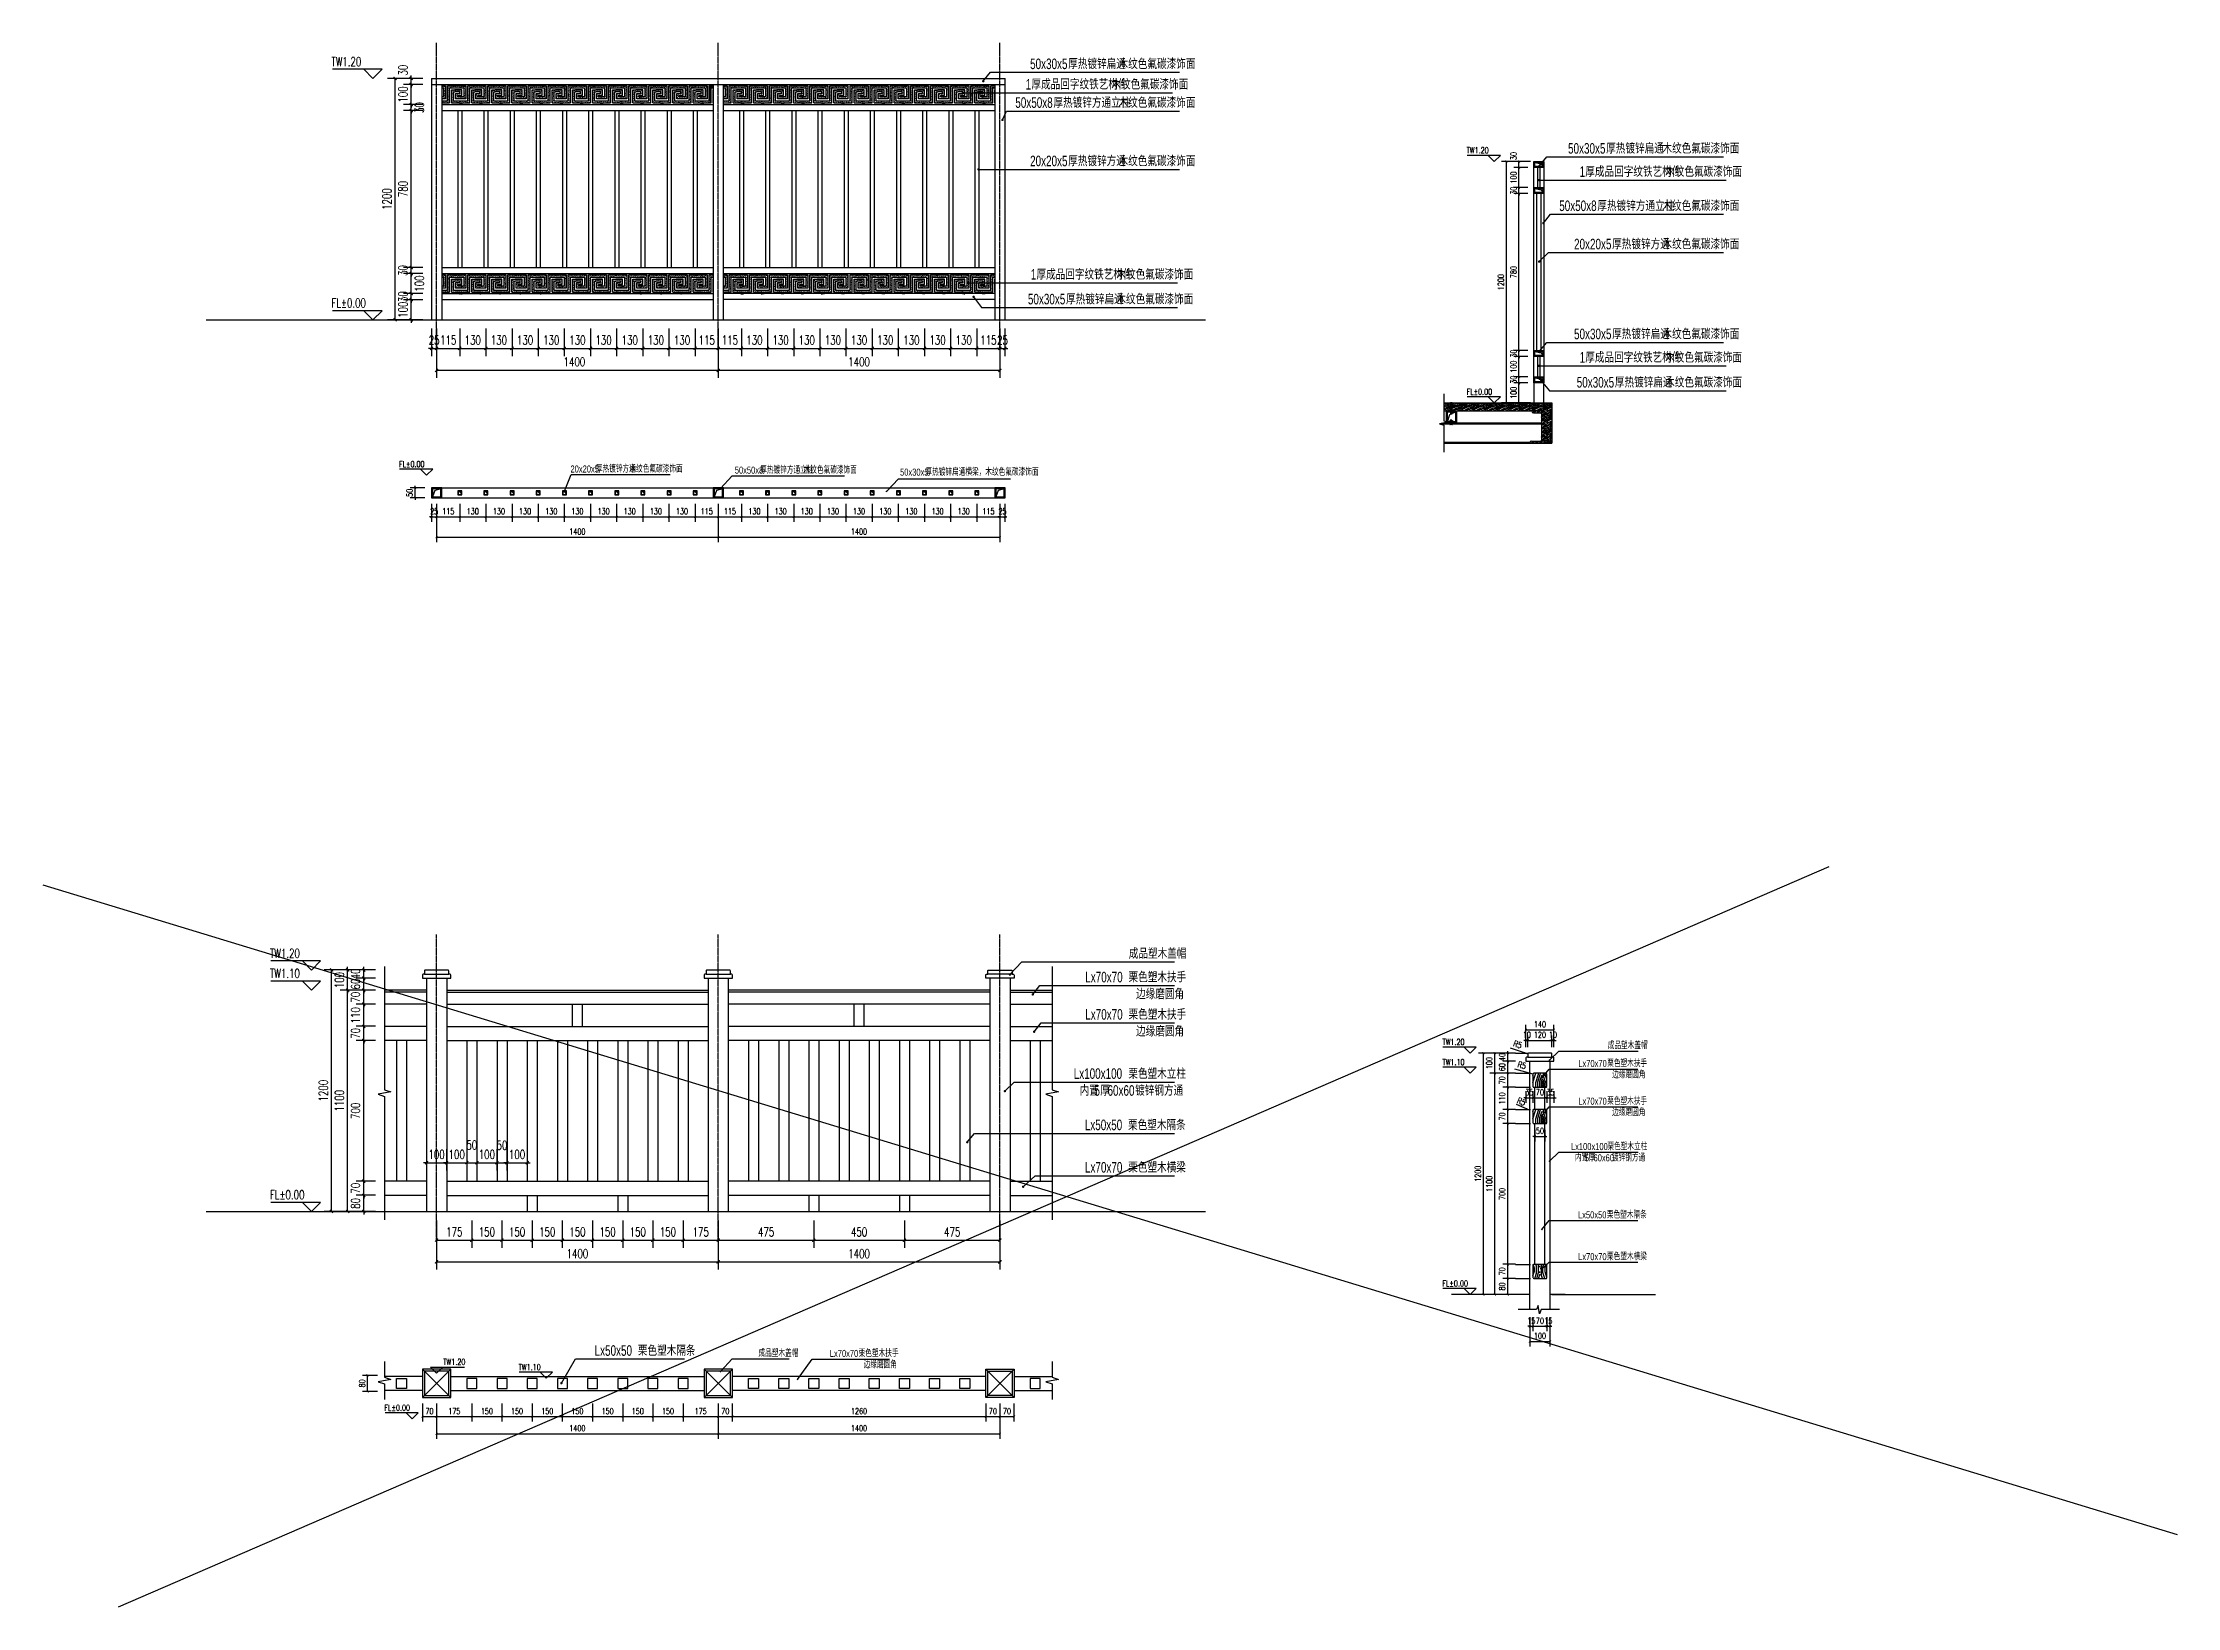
# Model space of a CAD drawing. Extents: x 89279 to 111786, y 534 to 10463.
# Drawn here: x 101176 to 111786, y 534 to 8311 of the extents above; entities that cross this region are included whole.
import ezdxf
from ezdxf.xclip import XClip

# ---------------------------------------------------------------- set-up
doc = ezdxf.new("R2010")
doc.units = 0
doc.header["$LTSCALE"] = 10
doc.header["$MEASUREMENT"] = 0
doc.header["$XCLIPFRAME"] = 0
doc.linetypes.add('DASH', pattern=[0.35, 0.25, -0.1])
doc.linetypes.add('DOTE', pattern=[2.42, 2, -0.2, 0.02, -0.2])
for name, color, linetype in [('00-Palm-园建', 4, 'Continuous'), ('00-Palm-填充', 8, 'Continuous'), ('00-Palm-波打线', 11, 'Continuous'), ('00-Palm-结构边线', 5, 'Continuous'), ('00-Palm-道路中线', 1, 'DOTE'), ('00-园建', 4, 'Continuous'), ('00-填充', 8, 'Continuous'), ('00-立面细', 2, 'Continuous'), ('DIM_LEAD', 3, 'Continuous'), ('DIM_SYMB', 3, 'Continuous'), ('L-填充', 250, 'Continuous'), ('PUB_DIM', 3, 'Continuous'), ('PUB_TEXT', 7, 'Continuous'), ('S-4-铺装填充', 8, 'Continuous'), ('型钢', 6, 'Continuous'), ('次要园建层', 1, 'Continuous')]:
    doc.layers.add(name, color=color, linetype=linetype)
doc.styles.add('_TCH_DIM', font='SIMPLEX', dxfattribs={"bigfont": 'GBCBIG'})
doc.styles.add('_TCH_DIM_T3', font='SIMPLEX', dxfattribs={"width": 0.705882, "bigfont": 'GBCBIG'})
doc.styles.add('PALMstyle', font='HAIWENRS', dxfattribs={"width": 0.7, "bigfont": 'HZTXT'})
doc.dimstyles.new('_TCH_ARCH&&10', dxfattribs={"dimtxt": 29.75, "dimasz": 10, "dimexe": 25, "dimexo": 30, "dimgap": 12.625, "dimtad": 1, "dimdec": 0, "dimzin": 0, "dimdsep": 46, "dimtxsty": '_TCH_DIM_T3', "dimblk": 'ARCHTICK', "dimcen": 0.09, "dimclrt": 7, "dimazin": 2, "dimtfac": 1, "dimtdec": 0, "dimtix": 1, "dimtmove": 2, "dimatfit": 3, "dimfxl": 0, "dimtolj": 1, "dimtzin": 0, "dimarcsym": 0})
doc.dimstyles.new('_TCH_ARCH&&15', dxfattribs={"dimtxt": 44.625, "dimasz": 15, "dimexe": 37.5, "dimexo": 45, "dimgap": 18.9375, "dimtad": 1, "dimdec": 0, "dimzin": 0, "dimdsep": 46, "dimtxsty": '_TCH_DIM_T3', "dimblk": 'ARCHTICK', "dimcen": 0.09, "dimclrt": 7, "dimazin": 2, "dimtfac": 1, "dimtdec": 0, "dimtix": 1, "dimtmove": 2, "dimatfit": 3, "dimfxl": 0, "dimtolj": 1, "dimtzin": 0, "dimarcsym": 0})
pattern_1 = [(45, (18732.704, -278645.177), (-10.10278814, 10.10278814), []), (45, (18739.44, -278645.177), (-10.10278814, 10.10278814), [])]

msp = doc.modelspace()

# ---------------------------------------------------------------- texts
at = {"layer": 'PUB_DIM', "color": 7, "style": '_TCH_DIM', "width": 0.705882}
for rotation, p in [(340.9, (108483.7, 3324.6)), (344.66998, (108505, 3219.6)), (336.71917, (108501.2, 3042))]:
    msp.add_text('R5', height=29.75, rotation=rotation, dxfattribs=at).set_placement(p)
at = {"layer": 'PUB_TEXT'}
for s, height, style, width, p in [('TW1.20', 44.62, '_TCH_DIM', 0.705882, (102611.5, 8194.9)), ('50x30x5', 52.5, 'PALMstyle', 0.7, (106084.1, 8180.1)), ('厚热镀锌扁通', 52.5, 'PALMstyle', 0.7, (106273.5, 8180.1)), ('木纹色氟碳漆饰面', 52.5, 'PALMstyle', 0.7, (106523.7, 8180.1)), ('1', 52.5, 'PALMstyle', 0.7, (106062.4, 8078.4)), ('厚成品回字纹铁艺构件', 52.5, 'PALMstyle', 0.7, (106090.7, 8078.4)), ('木纹色氟碳漆饰面', 52.5, 'PALMstyle', 0.7, (106487.9, 8078.4)), ('50x50x8', 52.5, 'PALMstyle', 0.7, (106010.6, 7987.5)), ('厚热镀锌方通立柱', 52.5, 'PALMstyle', 0.7, (106200, 7987.5)), ('木纹色氟碳漆饰面', 52.5, 'PALMstyle', 0.7, (106523.7, 7987.5)), ('20x20x5', 52.5, 'PALMstyle', 0.7, (106084.1, 7697.2)), ('厚热镀锌方通', 52.5, 'PALMstyle', 0.7, (106273.5, 7697.2)), ('木纹色氟碳漆饰面', 52.5, 'PALMstyle', 0.7, (106523.7, 7697.2)), ('TW1.20', 29.75, '_TCH_DIM', 0.705882, (108253.7, 7761.6)), ('50x30x5', 52.5, 'PALMstyle', 0.7, (108757.9, 7759.9)), ('厚热镀锌扁通', 52.5, 'PALMstyle', 0.7, (108947.3, 7759.9)), ('木纹色氟碳漆饰面', 52.5, 'PALMstyle', 0.7, (109227.2, 7759.9)), ('1', 52.5, 'PALMstyle', 0.7, (108815.2, 7644.4)), ('厚成品回字纹铁艺构件', 52.5, 'PALMstyle', 0.7, (108843.5, 7644.4)), ('木纹色氟碳漆饰面', 52.5, 'PALMstyle', 0.7, (109240.6, 7644.4)), ('50x50x8', 52.5, 'PALMstyle', 0.7, (108714.1, 7474.5)), ('厚热镀锌方通立柱', 52.5, 'PALMstyle', 0.7, (108903.5, 7474.5)), ('木纹色氟碳漆饰面', 52.5, 'PALMstyle', 0.7, (109227.2, 7474.5)), ('20x20x5', 52.5, 'PALMstyle', 0.7, (108787.6, 7284.2)), ('厚热镀锌方通', 52.5, 'PALMstyle', 0.7, (108977, 7284.2)), ('木纹色氟碳漆饰面', 52.5, 'PALMstyle', 0.7, (109227.2, 7284.2)), ('1', 52.5, 'PALMstyle', 0.7, (106087.3, 7133.6)), ('厚成品回字纹铁艺构件', 52.5, 'PALMstyle', 0.7, (106115.6, 7133.6)), ('木纹色氟碳漆饰面', 52.5, 'PALMstyle', 0.7, (106512.8, 7133.6)), ('FL%%P0.00', 44.62, '_TCH_DIM', 0.705882, (102611.5, 6994.9)), ('50x30x5', 52.5, 'PALMstyle', 0.7, (106073.2, 7010.7)), ('厚热镀锌扁通', 52.5, 'PALMstyle', 0.7, (106262.6, 7010.7)), ('木纹色氟碳漆饰面', 52.5, 'PALMstyle', 0.7, (106512.8, 7010.7)), ('50x30x5', 52.5, 'PALMstyle', 0.7, (108787.6, 6837.4)), ('厚热镀锌扁通', 52.5, 'PALMstyle', 0.7, (108977, 6837.4)), ('木纹色氟碳漆饰面', 52.5, 'PALMstyle', 0.7, (109227.2, 6837.4)), ('1', 52.5, 'PALMstyle', 0.7, (108815.2, 6720.8)), ('厚成品回字纹铁艺构件', 52.5, 'PALMstyle', 0.7, (108843.5, 6720.8)), ('木纹色氟碳漆饰面', 52.5, 'PALMstyle', 0.7, (109240.6, 6720.8)), ('FL%%P0.00', 29.75, '_TCH_DIM', 0.705882, (108253.7, 6561.6)), ('50x30x5', 52.5, 'PALMstyle', 0.7, (108801.1, 6597.1)), ('厚热镀锌扁通', 52.5, 'PALMstyle', 0.7, (108990.5, 6597.1)), ('木纹色氟碳漆饰面', 52.5, 'PALMstyle', 0.7, (109240.6, 6597.1)), ('FL%%P0.00', 29.75, '_TCH_DIM', 0.705882, (102947.2, 6201.6)), ('20x20x5', 35, 'PALMstyle', 0.7, (103799.6, 6174.8)), ('厚热镀锌方通', 35, 'PALMstyle', 0.7, (103925.8, 6174.8)), ('木纹色氟碳漆饰面', 35, 'PALMstyle', 0.7, (104092.6, 6174.8)), ('50x50x8', 35, 'PALMstyle', 0.7, (104616.3, 6169.2)), ('厚热镀锌方通立柱', 35, 'PALMstyle', 0.7, (104742.5, 6169.2)), ('木纹色氟碳漆饰面', 35, 'PALMstyle', 0.7, (104958.3, 6169.2)), ('50x30x5', 35, 'PALMstyle', 0.7, (105437.7, 6159.2)), ('厚热镀锌扁通横梁，木纹色氟碳漆饰面', 35, 'PALMstyle', 0.7, (105563.9, 6159.2)), ('TW1.20', 44.62, '_TCH_DIM', 0.705882, (102306.2, 3762.6)), ('成品塑木盖帽', 52.5, 'PALMstyle', 0.7, (106574.6, 3757.9)), ('TW1.10', 44.62, '_TCH_DIM', 0.705882, (102306.2, 3662.6)), ('Lx70x70', 52.5, 'PALMstyle', 0.7, (106358.3, 3640.6)), ('栗色塑木扶手', 52.5, 'PALMstyle', 0.7, (106573.2, 3640.6)), ('边缘磨圆角', 52.5, 'PALMstyle', 0.7, (106610.5, 3556.6)), ('Lx70x70', 52.5, 'PALMstyle', 0.7, (106358.3, 3455.2)), ('栗色塑木扶手', 52.5, 'PALMstyle', 0.7, (106573.2, 3455.2)), ('边缘磨圆角', 52.5, 'PALMstyle', 0.7, (106610.5, 3371.2)), ('TW1.20', 29.75, '_TCH_DIM', 0.705882, (108133.3, 3329.3)), ('成品塑木盖帽', 35, 'PALMstyle', 0.7, (108954.9, 3309.1)), ('Lx100x100', 52.5, 'PALMstyle', 0.7, (106300.9, 3160.8)), ('栗色塑木立柱', 52.5, 'PALMstyle', 0.7, (106572.3, 3160.8)), ('TW1.10', 29.75, '_TCH_DIM', 0.705882, (108133.3, 3229.3)), ('Lx70x70', 35, 'PALMstyle', 0.7, (108808.9, 3219.9)), ('栗色塑木扶手', 35, 'PALMstyle', 0.7, (108952.2, 3219.9)), ('边缘磨圆角', 35, 'PALMstyle', 0.7, (108977, 3163.9)), ('内置', 52.5, 'PALMstyle', 0.7, (106330.5, 3076.8)), ('5', 52.5, 'PALMstyle', 0.7, (106404, 3076.8)), ('厚', 52.5, 'PALMstyle', 0.7, (106432.3, 3076.8)), ('60x60', 52.5, 'PALMstyle', 0.7, (106469, 3076.8)), ('镀锌钢方通', 52.5, 'PALMstyle', 0.7, (106606.1, 3076.8)), ('Lx70x70', 35, 'PALMstyle', 0.7, (108808.9, 3032.1)), ('栗色塑木扶手', 35, 'PALMstyle', 0.7, (108952.2, 3032.1)), ('边缘磨圆角', 35, 'PALMstyle', 0.7, (108977, 2976.1)), ('Lx50x50', 52.5, 'PALMstyle', 0.7, (106356, 2905.8)), ('栗色塑木隔条', 52.5, 'PALMstyle', 0.7, (106570.8, 2905.8)), ('Lx100x100', 35, 'PALMstyle', 0.7, (108772.4, 2806.9)), ('内置', 35, 'PALMstyle', 0.7, (108792.2, 2750.9)), ('5', 35, 'PALMstyle', 0.7, (108841.2, 2750.9)), ('厚', 35, 'PALMstyle', 0.7, (108860, 2750.9)), ('60x60', 35, 'PALMstyle', 0.7, (108884.5, 2750.9)), ('栗色塑木立柱', 35, 'PALMstyle', 0.7, (108953.4, 2806.9)), ('镀锌钢方通', 35, 'PALMstyle', 0.7, (108975.9, 2750.9)), ('Lx70x70', 52.5, 'PALMstyle', 0.7, (106356.9, 2694.9)), ('栗色塑木横梁', 52.5, 'PALMstyle', 0.7, (106571.7, 2694.9)), ('FL%%P0.00', 44.62, '_TCH_DIM', 0.705882, (102306.2, 2562.6)), ('Lx50x50', 35, 'PALMstyle', 0.7, (108807.4, 2467.3)), ('栗色塑木隔条', 35, 'PALMstyle', 0.7, (108950.6, 2467.3)), ('Lx70x70', 35, 'PALMstyle', 0.7, (108808, 2259.7)), ('栗色塑木横梁', 35, 'PALMstyle', 0.7, (108951.2, 2259.7)), ('FL%%P0.00', 29.75, '_TCH_DIM', 0.705882, (108133.3, 2129.3)), ('Lx50x50', 52.5, 'PALMstyle', 0.7, (103919.6, 1784.2)), ('栗色塑木隔条', 52.5, 'PALMstyle', 0.7, (104134.4, 1784.2)), ('成品塑木盖帽', 35, 'PALMstyle', 0.7, (104734, 1779.4)), ('Lx70x70', 35, 'PALMstyle', 0.7, (105088.6, 1778.6)), ('栗色塑木扶手', 35, 'PALMstyle', 0.7, (105231.8, 1778.6)), ('TW1.20', 29.75, '_TCH_DIM', 0.705882, (103167.3, 1739)), ('TW1.10', 29.75, '_TCH_DIM', 0.705882, (103541.9, 1713.4)), ('边缘磨圆角', 35, 'PALMstyle', 0.7, (105256.7, 1722.6)), ('FL%%P0.00', 29.75, '_TCH_DIM', 0.705882, (102874.9, 1511.2))]:
    msp.add_text(s, height=height, dxfattribs=dict(at, style=style, width=width)).set_placement(p)

# ---------------------------------------------------------------- blocks, each defined once
blk = doc.blocks.new('DGF')
at = {"layer": '00-填充'}
h = blk.add_hatch(dxfattribs=at)
h.set_pattern_fill('AR-SAND', color=256, scale=2)
h.set_pattern_definition([(37.5, (-4886.039, 140.2917), (-0.16000313, 4.89413237), [0, -3.8608, 0, -4.318, 0, -4.1275]), (7.5, (-4886.039, 140.292), (4.49523283, 7.168251), [0, -2.0828, 0, -3.4798, 0, -1.3335]), (327.5, (-4889.163, 140.2917), (7.9099237, 0.01437185), [0, -1.27, 0, -4.572, 0, -5.969]), (317.5, (-4889.163, 140.292), (7.63556452, 2.22929323), [0, -0.635, 0, -2.9972, 0, -3.429])])
h.paths.add_polyline_path([(98370, 8237), (98280, 8237), (98280, 8163), (98290, 8153), (98290, 8227), (98316, 8227), (98360, 8227), (98360, 8182), (98330, 8182), (98330, 8189), (98350, 8189), (98350, 8217), (98316, 8217), (98300, 8217), (98300, 8152), (98390, 8152), (98380, 8162), (98310, 8162), (98310, 8207), (98316, 8207), (98340, 8207), (98340, 8199), (98320, 8199), (98320, 8172), (98370, 8172)])
h = blk.add_hatch(dxfattribs=at)
h.set_pattern_fill('AR-SAND', color=256, scale=2)
h.set_pattern_definition([(37.5, (-5286.039, 140.2917), (-0.16000313, 4.89413237), [0, -3.8608, 0, -4.318, 0, -4.1275]), (7.5, (-5286.039, 140.292), (4.49523283, 7.168251), [0, -2.0828, 0, -3.4798, 0, -1.3335]), (327.5, (-5289.163, 140.2917), (7.9099237, 0.01437185), [0, -1.27, 0, -4.572, 0, -5.969]), (317.5, (-5289.163, 140.292), (7.63556452, 2.22929323), [0, -0.635, 0, -2.9972, 0, -3.429])])
h.paths.add_polyline_path([(98330, 8244), (98320, 8244), (98320, 8237), (98330, 8237)])
h.paths.add_polyline_path([(98350, 8152), (98340, 8152), (98340, 8144), (98350, 8144)])
at = {"layer": '00-园建', "color": 1}
for p, q in [((98300, 8152), (98390, 8152)), ((98310, 8162), (98380, 8162))]:
    blk.add_line(p, q, dxfattribs=at)
for points in [[(98280, 8163), (98280, 8237), (98370, 8237), (98370, 8237), (98370, 8172), (98320, 8172), (98320, 8199), (98340, 8199), (98340, 8207), (98316, 8207)], [(98290, 8152), (98290, 8227), (98316, 8227), (98360, 8227), (98360, 8182), (98330, 8182), (98330, 8189), (98350, 8189), (98350, 8217), (98316, 8217)], [(98300, 8152), (98300, 8217), (98350, 8217)], [(98310, 8162), (98310, 8207), (98316, 8207)], [(98320, 8237), (98320, 8244)], [(98330, 8237), (98330, 8244)], [(98340, 8152), (98340, 8144)], [(98350, 8152), (98350, 8144)]]:
    blk.add_lwpolyline(points, dxfattribs=at)
blk = doc.blocks.new('_ArchTick')
at = {"color": 0, "linetype": 'ByBlock', "const_width": 0.4}
blk.add_lwpolyline([(-0.5, -0.5), (0.5, 0.5)], dxfattribs=at)
blk = doc.blocks.new('*D61')
at = {"layer": 'Defpoints', "color": 0, "transparency": 16777216}
for p in [(103134, 6849), (104534, 6849), (104534, 6683)]:
    blk.add_point(p, dxfattribs=at)
at = {"layer": 'PUB_DIM', "color": 0, "lineweight": -2, "transparency": 16777216}
for p, q in [((103134, 6804), (103134, 6646)), ((104534, 6804), (104534, 6646)), ((103134, 6683), (104534, 6683))]:
    blk.add_line(p, q, dxfattribs=at)
at = {"layer": 'PUB_DIM', "color": 0, "lineweight": -2, "transparency": 16777216, "xscale": 15, "yscale": 15, "zscale": 15, "rotation": 180}
blk.add_blockref('_ArchTick', (103134, 6683), dxfattribs=at)
at = {"layer": 'PUB_DIM', "color": 0, "lineweight": -2, "transparency": 16777216, "xscale": 15, "yscale": 15, "zscale": 15}
blk.add_blockref('_ArchTick', (104534, 6683), dxfattribs=at)
at = {"layer": 'PUB_DIM', "color": 7, "transparency": 16777216, "insert": (103819, 6725), "char_height": 44.6, "attachment_point": 5, "style": '_TCH_DIM_T3'}
blk.add_mtext('\\A1;1400', dxfattribs=at)
blk = doc.blocks.new('*D62')
at = {"layer": 'Defpoints', "color": 0, "transparency": 16777216}
for p in [(104534, 6849), (105934, 6849), (105934, 6683)]:
    blk.add_point(p, dxfattribs=at)
at = {"layer": 'PUB_DIM', "color": 0, "lineweight": -2, "transparency": 16777216}
for p, q in [((104534, 6804), (104534, 6646)), ((105934, 6804), (105934, 6646)), ((104534, 6683), (105934, 6683))]:
    blk.add_line(p, q, dxfattribs=at)
at = {"layer": 'PUB_DIM', "color": 0, "lineweight": -2, "transparency": 16777216, "xscale": 15, "yscale": 15, "zscale": 15, "rotation": 180}
blk.add_blockref('_ArchTick', (104534, 6683), dxfattribs=at)
at = {"layer": 'PUB_DIM', "color": 0, "lineweight": -2, "transparency": 16777216, "xscale": 15, "yscale": 15, "zscale": 15}
blk.add_blockref('_ArchTick', (105934, 6683), dxfattribs=at)
at = {"layer": 'PUB_DIM', "color": 7, "transparency": 16777216, "insert": (105234, 6725), "char_height": 44.6, "attachment_point": 5, "style": '_TCH_DIM_T3'}
blk.add_mtext('\\A1;1400', dxfattribs=at)
blk = doc.blocks.new('*D63')
at = {"layer": 'Defpoints', "color": 0, "transparency": 16777216}
for p in [(103027, 6099), (103106, 6099), (103106, 6049)]:
    blk.add_point(p, dxfattribs=at)
at = {"layer": 'PUB_DIM', "color": 0, "lineweight": -2, "transparency": 16777216}
for p, q in [((103076, 6099), (103002, 6099)), ((103076, 6049), (103002, 6049)), ((103027, 6099), (103027, 6109)), ((103027, 6049), (103027, 6099)), ((103027, 6049), (103027, 6039))]:
    blk.add_line(p, q, dxfattribs=at)
at = {"layer": 'PUB_DIM', "color": 0, "lineweight": -2, "transparency": 16777216, "xscale": 10, "yscale": 10, "zscale": 10}
for p, rotation in [((103027, 6099), 270), ((103027, 6049), 90)]:
    blk.add_blockref('_ArchTick', p, dxfattribs=dict(at, rotation=rotation))
at = {"layer": 'PUB_DIM', "color": 7, "transparency": 16777216, "insert": (103000, 6074), "char_height": 29.8, "attachment_point": 5, "rotation": 90, "style": '_TCH_DIM_T3'}
blk.add_mtext('\\A1;50', dxfattribs=at)
blk = doc.blocks.new('*D64')
at = {"layer": 'Defpoints', "color": 0, "transparency": 16777216}
for p in [(103008, 8134), (103110, 8134), (103110, 8104)]:
    blk.add_point(p, dxfattribs=at)
at = {"layer": 'PUB_DIM', "color": 0, "lineweight": -2, "transparency": 16777216}
for p, q in [((103065, 8134), (102970, 8134)), ((103065, 8104), (102970, 8104)), ((103008, 8134), (103008, 8149)), ((103008, 8104), (103008, 8134)), ((103008, 8104), (103008, 8089))]:
    blk.add_line(p, q, dxfattribs=at)
at = {"layer": 'PUB_DIM', "color": 0, "lineweight": -2, "transparency": 16777216, "xscale": 15, "yscale": 15, "zscale": 15}
for p, rotation in [((103008, 8134), 270), ((103008, 8104), 90)]:
    blk.add_blockref('_ArchTick', p, dxfattribs=dict(at, rotation=rotation))
at = {"layer": 'PUB_DIM', "color": 7, "transparency": 16777216, "insert": (102967, 8175), "char_height": 44.6, "attachment_point": 5, "rotation": 90, "style": '_TCH_DIM_T3'}
blk.add_mtext('\\A1;30', dxfattribs=at)
blk = doc.blocks.new('*D65')
at = {"layer": 'Defpoints', "color": 0, "transparency": 16777216}
for p in [(103008, 8104), (103110, 8104), (103110, 8004)]:
    blk.add_point(p, dxfattribs=at)
at = {"layer": 'PUB_DIM', "color": 0, "lineweight": -2, "transparency": 16777216}
for p, q in [((103065, 8104), (102970, 8104)), ((103008, 8104), (103008, 8119)), ((103008, 8004), (103008, 8104)), ((103065, 8004), (102970, 8004)), ((103008, 8004), (103008, 7989))]:
    blk.add_line(p, q, dxfattribs=at)
at = {"layer": 'PUB_DIM', "color": 0, "lineweight": -2, "transparency": 16777216, "xscale": 15, "yscale": 15, "zscale": 15}
for p, rotation in [((103008, 8104), 270), ((103008, 8004), 90)]:
    blk.add_blockref('_ArchTick', p, dxfattribs=dict(at, rotation=rotation))
at = {"layer": 'PUB_DIM', "color": 7, "transparency": 16777216, "insert": (102967, 8054), "char_height": 44.6, "attachment_point": 5, "rotation": 90, "style": '_TCH_DIM_T3'}
blk.add_mtext('\\A1;100', dxfattribs=at)
blk = doc.blocks.new('*D66')
at = {"layer": 'Defpoints', "color": 0, "transparency": 16777216}
for p in [(103008, 8004), (103110, 8004), (103110, 7974)]:
    blk.add_point(p, dxfattribs=at)
at = {"layer": 'PUB_DIM', "color": 0, "lineweight": -2, "transparency": 16777216}
for p, q in [((103065, 8004), (102970, 8004)), ((103065, 7974), (102970, 7974)), ((103008, 8004), (103008, 8019)), ((103008, 7974), (103008, 8004)), ((103008, 7974), (103008, 7959))]:
    blk.add_line(p, q, dxfattribs=at)
at = {"layer": 'PUB_DIM', "color": 0, "lineweight": -2, "transparency": 16777216, "xscale": 15, "yscale": 15, "zscale": 15}
for p, rotation in [((103008, 8004), 270), ((103008, 7974), 90)]:
    blk.add_blockref('_ArchTick', p, dxfattribs=dict(at, rotation=rotation))
at = {"layer": 'PUB_DIM', "color": 7, "transparency": 16777216, "insert": (103049, 7989), "char_height": 44.6, "attachment_point": 5, "rotation": 90, "style": '_TCH_DIM_T3'}
blk.add_mtext('\\A1;30', dxfattribs=at)
blk = doc.blocks.new('*D67')
at = {"layer": 'Defpoints', "color": 0, "transparency": 16777216}
for p in [(103008, 7974), (103110, 7974), (103110, 7194)]:
    blk.add_point(p, dxfattribs=at)
at = {"layer": 'PUB_DIM', "color": 0, "lineweight": -2, "transparency": 16777216}
for p, q in [((103065, 7974), (102970, 7974)), ((103008, 7194), (103008, 7974)), ((103065, 7194), (102970, 7194))]:
    blk.add_line(p, q, dxfattribs=at)
at = {"layer": 'PUB_DIM', "color": 0, "lineweight": -2, "transparency": 16777216, "xscale": 15, "yscale": 15, "zscale": 15}
for p, rotation in [((103008, 7974), 90), ((103008, 7194), 270)]:
    blk.add_blockref('_ArchTick', p, dxfattribs=dict(at, rotation=rotation))
at = {"layer": 'PUB_DIM', "color": 7, "transparency": 16777216, "insert": (102967, 7584), "char_height": 44.6, "attachment_point": 5, "rotation": 90, "style": '_TCH_DIM_T3'}
blk.add_mtext('\\A1;780', dxfattribs=at)
blk = doc.blocks.new('*D68')
at = {"layer": 'Defpoints', "color": 0, "transparency": 16777216}
for p in [(103008, 7194), (103110, 7194), (103110, 7164)]:
    blk.add_point(p, dxfattribs=at)
at = {"layer": 'PUB_DIM', "color": 0, "lineweight": -2, "transparency": 16777216}
for p, q in [((103065, 7194), (102970, 7194)), ((103065, 7164), (102970, 7164)), ((103008, 7194), (103008, 7209)), ((103008, 7164), (103008, 7194)), ((103008, 7164), (103008, 7149))]:
    blk.add_line(p, q, dxfattribs=at)
at = {"layer": 'PUB_DIM', "color": 0, "lineweight": -2, "transparency": 16777216, "xscale": 15, "yscale": 15, "zscale": 15}
for p, rotation in [((103008, 7194), 270), ((103008, 7164), 90)]:
    blk.add_blockref('_ArchTick', p, dxfattribs=dict(at, rotation=rotation))
at = {"layer": 'PUB_DIM', "color": 7, "transparency": 16777216, "insert": (102967, 7179), "char_height": 44.6, "attachment_point": 5, "rotation": 90, "style": '_TCH_DIM_T3'}
blk.add_mtext('\\A1;30', dxfattribs=at)
blk = doc.blocks.new('*D69')
at = {"layer": 'Defpoints', "color": 0, "transparency": 16777216}
for p in [(103008, 7164), (103110, 7164), (103110, 7064)]:
    blk.add_point(p, dxfattribs=at)
at = {"layer": 'PUB_DIM', "color": 0, "lineweight": -2, "transparency": 16777216}
for p, q in [((103065, 7164), (102970, 7164)), ((103008, 7064), (103008, 7164)), ((103065, 7064), (102970, 7064))]:
    blk.add_line(p, q, dxfattribs=at)
at = {"layer": 'PUB_DIM', "color": 0, "lineweight": -2, "transparency": 16777216, "xscale": 15, "yscale": 15, "zscale": 15}
for p, rotation in [((103008, 7164), 90), ((103008, 7064), 270)]:
    blk.add_blockref('_ArchTick', p, dxfattribs=dict(at, rotation=rotation))
at = {"layer": 'PUB_DIM', "color": 7, "transparency": 16777216, "insert": (103049, 7114), "char_height": 44.6, "attachment_point": 5, "rotation": 90, "style": '_TCH_DIM_T3'}
blk.add_mtext('\\A1;100', dxfattribs=at)
blk = doc.blocks.new('*D70')
at = {"layer": 'Defpoints', "color": 0, "transparency": 16777216}
for p in [(103008, 7064), (103110, 7064), (103110, 7034)]:
    blk.add_point(p, dxfattribs=at)
at = {"layer": 'PUB_DIM', "color": 0, "lineweight": -2, "transparency": 16777216}
for p, q in [((103065, 7064), (102970, 7064)), ((103065, 7034), (102970, 7034)), ((103008, 7064), (103008, 7079)), ((103008, 7034), (103008, 7064)), ((103008, 7034), (103008, 7019))]:
    blk.add_line(p, q, dxfattribs=at)
at = {"layer": 'PUB_DIM', "color": 0, "lineweight": -2, "transparency": 16777216, "xscale": 15, "yscale": 15, "zscale": 15}
for p, rotation in [((103008, 7064), 270), ((103008, 7034), 90)]:
    blk.add_blockref('_ArchTick', p, dxfattribs=dict(at, rotation=rotation))
at = {"layer": 'PUB_DIM', "color": 7, "transparency": 16777216, "insert": (102967, 7049), "char_height": 44.6, "attachment_point": 5, "rotation": 90, "style": '_TCH_DIM_T3'}
blk.add_mtext('\\A1;30', dxfattribs=at)
blk = doc.blocks.new('*D71')
at = {"layer": 'Defpoints', "color": 0, "transparency": 16777216}
for p in [(103008, 7034), (103110, 7034), (103110, 6934)]:
    blk.add_point(p, dxfattribs=at)
at = {"layer": 'PUB_DIM', "color": 0, "lineweight": -2, "transparency": 16777216}
for p, q in [((103065, 7034), (102970, 7034)), ((103008, 7034), (103008, 7049)), ((103008, 6934), (103008, 7034)), ((103065, 6934), (102970, 6934)), ((103008, 6934), (103008, 6919))]:
    blk.add_line(p, q, dxfattribs=at)
at = {"layer": 'PUB_DIM', "color": 0, "lineweight": -2, "transparency": 16777216, "xscale": 15, "yscale": 15, "zscale": 15}
for p, rotation in [((103008, 7034), 270), ((103008, 6934), 90)]:
    blk.add_blockref('_ArchTick', p, dxfattribs=dict(at, rotation=rotation))
at = {"layer": 'PUB_DIM', "color": 7, "transparency": 16777216, "insert": (102967, 6984), "char_height": 44.6, "attachment_point": 5, "rotation": 90, "style": '_TCH_DIM_T3'}
blk.add_mtext('\\A1;100', dxfattribs=at)
blk = doc.blocks.new('*D72')
at = {"layer": 'Defpoints', "color": 0, "transparency": 16777216}
for p in [(102928, 8134), (103078, 8134), (103078, 6934)]:
    blk.add_point(p, dxfattribs=at)
at = {"layer": 'PUB_DIM', "color": 0, "lineweight": -2, "transparency": 16777216}
for p, q in [((103033, 8134), (102890, 8134)), ((102928, 6934), (102928, 8134)), ((103033, 6934), (102890, 6934))]:
    blk.add_line(p, q, dxfattribs=at)
at = {"layer": 'PUB_DIM', "color": 0, "lineweight": -2, "transparency": 16777216, "xscale": 15, "yscale": 15, "zscale": 15}
for p, rotation in [((102928, 8134), 90), ((102928, 6934), 270)]:
    blk.add_blockref('_ArchTick', p, dxfattribs=dict(at, rotation=rotation))
at = {"layer": 'PUB_DIM', "color": 7, "transparency": 16777216, "insert": (102887, 7534), "char_height": 44.6, "attachment_point": 5, "rotation": 90, "style": '_TCH_DIM_T3'}
blk.add_mtext('\\A1;1200', dxfattribs=at)
blk = doc.blocks.new('*D73')
at = {"layer": 'Defpoints', "color": 0, "transparency": 16777216}
for p in [(108514, 7721), (108588, 7721), (108588, 7691)]:
    blk.add_point(p, dxfattribs=at)
at = {"layer": 'PUB_DIM', "color": 0, "lineweight": -2, "transparency": 16777216}
for p, q in [((108558, 7721), (108489, 7721)), ((108558, 7691), (108489, 7691)), ((108514, 7691), (108514, 7721))]:
    blk.add_line(p, q, dxfattribs=at)
at = {"layer": 'PUB_DIM', "color": 0, "lineweight": -2, "transparency": 16777216, "xscale": 10, "yscale": 10, "zscale": 10}
for p, rotation in [((108514, 7721), 90), ((108514, 7691), 270)]:
    blk.add_blockref('_ArchTick', p, dxfattribs=dict(at, rotation=rotation))
at = {"layer": 'PUB_DIM', "color": 7, "transparency": 16777216, "insert": (108487, 7748), "char_height": 29.8, "attachment_point": 5, "rotation": 90, "style": '_TCH_DIM_T3'}
blk.add_mtext('\\A1;30', dxfattribs=at)
blk = doc.blocks.new('*D74')
at = {"layer": 'Defpoints', "color": 0, "transparency": 16777216}
for p in [(108514, 7691), (108588, 7691), (108588, 7591)]:
    blk.add_point(p, dxfattribs=at)
at = {"layer": 'PUB_DIM', "color": 0, "lineweight": -2, "transparency": 16777216}
for p, q in [((108558, 7691), (108489, 7691)), ((108514, 7591), (108514, 7691)), ((108558, 7591), (108489, 7591))]:
    blk.add_line(p, q, dxfattribs=at)
at = {"layer": 'PUB_DIM', "color": 0, "lineweight": -2, "transparency": 16777216, "xscale": 10, "yscale": 10, "zscale": 10}
for p, rotation in [((108514, 7691), 90), ((108514, 7591), 270)]:
    blk.add_blockref('_ArchTick', p, dxfattribs=dict(at, rotation=rotation))
at = {"layer": 'PUB_DIM', "color": 7, "transparency": 16777216, "insert": (108487, 7641), "char_height": 29.8, "attachment_point": 5, "rotation": 90, "style": '_TCH_DIM_T3'}
blk.add_mtext('\\A1;100', dxfattribs=at)
blk = doc.blocks.new('*D75')
at = {"layer": 'Defpoints', "color": 0, "transparency": 16777216}
for p in [(108514, 7591), (108588, 7591), (108588, 7561)]:
    blk.add_point(p, dxfattribs=at)
at = {"layer": 'PUB_DIM', "color": 0, "lineweight": -2, "transparency": 16777216}
for p, q in [((108558, 7591), (108489, 7591)), ((108558, 7561), (108489, 7561)), ((108514, 7591), (108514, 7601)), ((108514, 7561), (108514, 7591)), ((108514, 7561), (108514, 7551))]:
    blk.add_line(p, q, dxfattribs=at)
at = {"layer": 'PUB_DIM', "color": 0, "lineweight": -2, "transparency": 16777216, "xscale": 10, "yscale": 10, "zscale": 10}
for p, rotation in [((108514, 7591), 270), ((108514, 7561), 90)]:
    blk.add_blockref('_ArchTick', p, dxfattribs=dict(at, rotation=rotation))
at = {"layer": 'PUB_DIM', "color": 7, "transparency": 16777216, "insert": (108487, 7576), "char_height": 29.8, "attachment_point": 5, "rotation": 90, "style": '_TCH_DIM_T3'}
blk.add_mtext('\\A1;30', dxfattribs=at)
blk = doc.blocks.new('*D76')
at = {"layer": 'Defpoints', "color": 0, "transparency": 16777216}
for p in [(108514, 7561), (108588, 7561), (108588, 6781)]:
    blk.add_point(p, dxfattribs=at)
at = {"layer": 'PUB_DIM', "color": 0, "lineweight": -2, "transparency": 16777216}
for p, q in [((108558, 7561), (108489, 7561)), ((108514, 6781), (108514, 7561)), ((108558, 6781), (108489, 6781))]:
    blk.add_line(p, q, dxfattribs=at)
at = {"layer": 'PUB_DIM', "color": 0, "lineweight": -2, "transparency": 16777216, "xscale": 10, "yscale": 10, "zscale": 10}
for p, rotation in [((108514, 7561), 90), ((108514, 6781), 270)]:
    blk.add_blockref('_ArchTick', p, dxfattribs=dict(at, rotation=rotation))
at = {"layer": 'PUB_DIM', "color": 7, "transparency": 16777216, "insert": (108487, 7171), "char_height": 29.8, "attachment_point": 5, "rotation": 90, "style": '_TCH_DIM_T3'}
blk.add_mtext('\\A1;780', dxfattribs=at)
blk = doc.blocks.new('*D77')
at = {"layer": 'Defpoints', "color": 0, "transparency": 16777216}
for p in [(108514, 6781), (108588, 6781), (108588, 6751)]:
    blk.add_point(p, dxfattribs=at)
at = {"layer": 'PUB_DIM', "color": 0, "lineweight": -2, "transparency": 16777216}
for p, q in [((108514, 6781), (108514, 6791)), ((108558, 6781), (108489, 6781)), ((108558, 6751), (108489, 6751)), ((108514, 6751), (108514, 6781)), ((108514, 6751), (108514, 6741))]:
    blk.add_line(p, q, dxfattribs=at)
at = {"layer": 'PUB_DIM', "color": 0, "lineweight": -2, "transparency": 16777216, "xscale": 10, "yscale": 10, "zscale": 10}
for p, rotation in [((108514, 6781), 270), ((108514, 6751), 90)]:
    blk.add_blockref('_ArchTick', p, dxfattribs=dict(at, rotation=rotation))
at = {"layer": 'PUB_DIM', "color": 7, "transparency": 16777216, "insert": (108487, 6766), "char_height": 29.8, "attachment_point": 5, "rotation": 90, "style": '_TCH_DIM_T3'}
blk.add_mtext('\\A1;30', dxfattribs=at)
blk = doc.blocks.new('*D78')
at = {"layer": 'Defpoints', "color": 0, "transparency": 16777216}
for p in [(108514, 6751), (108588, 6751), (108588, 6651)]:
    blk.add_point(p, dxfattribs=at)
at = {"layer": 'PUB_DIM', "color": 0, "lineweight": -2, "transparency": 16777216}
for p, q in [((108558, 6751), (108489, 6751)), ((108514, 6651), (108514, 6751)), ((108558, 6651), (108489, 6651))]:
    blk.add_line(p, q, dxfattribs=at)
at = {"layer": 'PUB_DIM', "color": 0, "lineweight": -2, "transparency": 16777216, "xscale": 10, "yscale": 10, "zscale": 10}
for p, rotation in [((108514, 6751), 90), ((108514, 6651), 270)]:
    blk.add_blockref('_ArchTick', p, dxfattribs=dict(at, rotation=rotation))
at = {"layer": 'PUB_DIM', "color": 7, "transparency": 16777216, "insert": (108487, 6701), "char_height": 29.8, "attachment_point": 5, "rotation": 90, "style": '_TCH_DIM_T3'}
blk.add_mtext('\\A1;100', dxfattribs=at)
blk = doc.blocks.new('*D79')
at = {"layer": 'Defpoints', "color": 0, "transparency": 16777216}
for p in [(108514, 6651), (108588, 6651), (108588, 6621)]:
    blk.add_point(p, dxfattribs=at)
at = {"layer": 'PUB_DIM', "color": 0, "lineweight": -2, "transparency": 16777216}
for p, q in [((108558, 6651), (108489, 6651)), ((108558, 6621), (108489, 6621)), ((108514, 6651), (108514, 6661)), ((108514, 6621), (108514, 6651)), ((108514, 6621), (108514, 6611))]:
    blk.add_line(p, q, dxfattribs=at)
at = {"layer": 'PUB_DIM', "color": 0, "lineweight": -2, "transparency": 16777216, "xscale": 10, "yscale": 10, "zscale": 10}
for p, rotation in [((108514, 6651), 270), ((108514, 6621), 90)]:
    blk.add_blockref('_ArchTick', p, dxfattribs=dict(at, rotation=rotation))
at = {"layer": 'PUB_DIM', "color": 7, "transparency": 16777216, "insert": (108487, 6636), "char_height": 29.8, "attachment_point": 5, "rotation": 90, "style": '_TCH_DIM_T3'}
blk.add_mtext('\\A1;30', dxfattribs=at)
blk = doc.blocks.new('*D80')
at = {"layer": 'Defpoints', "color": 0, "transparency": 16777216}
for p in [(108514, 6621), (108588, 6621), (108588, 6521)]:
    blk.add_point(p, dxfattribs=at)
at = {"layer": 'PUB_DIM', "color": 0, "lineweight": -2, "transparency": 16777216}
for p, q in [((108558, 6621), (108489, 6621)), ((108514, 6521), (108514, 6621)), ((108558, 6521), (108489, 6521))]:
    blk.add_line(p, q, dxfattribs=at)
at = {"layer": 'PUB_DIM', "color": 0, "lineweight": -2, "transparency": 16777216, "xscale": 10, "yscale": 10, "zscale": 10}
for p, rotation in [((108514, 6621), 90), ((108514, 6521), 270)]:
    blk.add_blockref('_ArchTick', p, dxfattribs=dict(at, rotation=rotation))
at = {"layer": 'PUB_DIM', "color": 7, "transparency": 16777216, "insert": (108487, 6571), "char_height": 29.8, "attachment_point": 5, "rotation": 90, "style": '_TCH_DIM_T3'}
blk.add_mtext('\\A1;100', dxfattribs=at)
blk = doc.blocks.new('*D81')
at = {"layer": 'Defpoints', "color": 0, "transparency": 16777216}
for p in [(108452, 7721), (108602, 7721), (108602, 6521)]:
    blk.add_point(p, dxfattribs=at)
at = {"layer": 'PUB_DIM', "color": 0, "lineweight": -2, "transparency": 16777216}
for p, q in [((108572, 7721), (108427, 7721)), ((108452, 6521), (108452, 7721)), ((108572, 6521), (108427, 6521))]:
    blk.add_line(p, q, dxfattribs=at)
at = {"layer": 'PUB_DIM', "color": 0, "lineweight": -2, "transparency": 16777216, "xscale": 10, "yscale": 10, "zscale": 10}
for p, rotation in [((108452, 7721), 90), ((108452, 6521), 270)]:
    blk.add_blockref('_ArchTick', p, dxfattribs=dict(at, rotation=rotation))
at = {"layer": 'PUB_DIM', "color": 7, "transparency": 16777216, "insert": (108424, 7121), "char_height": 29.8, "attachment_point": 5, "rotation": 90, "style": '_TCH_DIM_T3'}
blk.add_mtext('\\A1;1200', dxfattribs=at)
blk = doc.blocks.new('*D82')
at = {"layer": 'Defpoints', "color": 0, "transparency": 16777216}
for p in [(103064, 1577), (103134, 1577), (103134, 1482)]:
    blk.add_point(p, dxfattribs=at)
at = {"layer": 'PUB_DIM', "color": 0, "lineweight": -2, "transparency": 16777216}
for p, q in [((103064, 1547), (103064, 1457)), ((103134, 1547), (103134, 1457)), ((103064, 1482), (103134, 1482))]:
    blk.add_line(p, q, dxfattribs=at)
at = {"layer": 'PUB_DIM', "color": 0, "lineweight": -2, "transparency": 16777216, "xscale": 10, "yscale": 10, "zscale": 10, "rotation": 180}
blk.add_blockref('_ArchTick', (103064, 1482), dxfattribs=at)
at = {"layer": 'PUB_DIM', "color": 0, "lineweight": -2, "transparency": 16777216, "xscale": 10, "yscale": 10, "zscale": 10}
blk.add_blockref('_ArchTick', (103134, 1482), dxfattribs=at)
at = {"layer": 'PUB_DIM', "color": 7, "transparency": 16777216, "insert": (103099, 1509), "char_height": 29.8, "attachment_point": 5, "style": '_TCH_DIM_T3'}
blk.add_mtext('\\A1;70', dxfattribs=at)
blk = doc.blocks.new('*D83')
at = {"layer": 'Defpoints', "color": 0, "transparency": 16777216}
for p in [(103134, 1577), (103309, 1577), (103309, 1482)]:
    blk.add_point(p, dxfattribs=at)
at = {"layer": 'PUB_DIM', "color": 0, "lineweight": -2, "transparency": 16777216}
for p, q in [((103134, 1547), (103134, 1457)), ((103309, 1547), (103309, 1457)), ((103134, 1482), (103309, 1482))]:
    blk.add_line(p, q, dxfattribs=at)
at = {"layer": 'PUB_DIM', "color": 0, "lineweight": -2, "transparency": 16777216, "xscale": 10, "yscale": 10, "zscale": 10, "rotation": 180}
blk.add_blockref('_ArchTick', (103134, 1482), dxfattribs=at)
at = {"layer": 'PUB_DIM', "color": 0, "lineweight": -2, "transparency": 16777216, "xscale": 10, "yscale": 10, "zscale": 10}
blk.add_blockref('_ArchTick', (103309, 1482), dxfattribs=at)
at = {"layer": 'PUB_DIM', "color": 7, "transparency": 16777216, "insert": (103222, 1509), "char_height": 29.8, "attachment_point": 5, "style": '_TCH_DIM_T3'}
blk.add_mtext('\\A1;175', dxfattribs=at)
blk = doc.blocks.new('*D84')
at = {"layer": 'Defpoints', "color": 0, "transparency": 16777216}
for p in [(103309, 1577), (103459, 1577), (103459, 1482)]:
    blk.add_point(p, dxfattribs=at)
at = {"layer": 'PUB_DIM', "color": 0, "lineweight": -2, "transparency": 16777216}
for p, q in [((103309, 1547), (103309, 1457)), ((103459, 1547), (103459, 1457)), ((103309, 1482), (103459, 1482))]:
    blk.add_line(p, q, dxfattribs=at)
at = {"layer": 'PUB_DIM', "color": 0, "lineweight": -2, "transparency": 16777216, "xscale": 10, "yscale": 10, "zscale": 10, "rotation": 180}
blk.add_blockref('_ArchTick', (103309, 1482), dxfattribs=at)
at = {"layer": 'PUB_DIM', "color": 0, "lineweight": -2, "transparency": 16777216, "xscale": 10, "yscale": 10, "zscale": 10}
blk.add_blockref('_ArchTick', (103459, 1482), dxfattribs=at)
at = {"layer": 'PUB_DIM', "color": 7, "transparency": 16777216, "insert": (103384, 1509), "char_height": 29.8, "attachment_point": 5, "style": '_TCH_DIM_T3'}
blk.add_mtext('\\A1;150', dxfattribs=at)
blk = doc.blocks.new('*D85')
at = {"layer": 'Defpoints', "color": 0, "transparency": 16777216}
for p in [(103459, 1577), (103609, 1577), (103609, 1482)]:
    blk.add_point(p, dxfattribs=at)
at = {"layer": 'PUB_DIM', "color": 0, "lineweight": -2, "transparency": 16777216}
for p, q in [((103459, 1547), (103459, 1457)), ((103609, 1547), (103609, 1457)), ((103459, 1482), (103609, 1482))]:
    blk.add_line(p, q, dxfattribs=at)
at = {"layer": 'PUB_DIM', "color": 0, "lineweight": -2, "transparency": 16777216, "xscale": 10, "yscale": 10, "zscale": 10, "rotation": 180}
blk.add_blockref('_ArchTick', (103459, 1482), dxfattribs=at)
at = {"layer": 'PUB_DIM', "color": 0, "lineweight": -2, "transparency": 16777216, "xscale": 10, "yscale": 10, "zscale": 10}
blk.add_blockref('_ArchTick', (103609, 1482), dxfattribs=at)
at = {"layer": 'PUB_DIM', "color": 7, "transparency": 16777216, "insert": (103534, 1509), "char_height": 29.8, "attachment_point": 5, "style": '_TCH_DIM_T3'}
blk.add_mtext('\\A1;150', dxfattribs=at)
blk = doc.blocks.new('*D86')
at = {"layer": 'Defpoints', "color": 0, "transparency": 16777216}
for p in [(103609, 1577), (103759, 1577), (103759, 1482)]:
    blk.add_point(p, dxfattribs=at)
at = {"layer": 'PUB_DIM', "color": 0, "lineweight": -2, "transparency": 16777216}
for p, q in [((103609, 1547), (103609, 1457)), ((103759, 1547), (103759, 1457)), ((103609, 1482), (103759, 1482))]:
    blk.add_line(p, q, dxfattribs=at)
at = {"layer": 'PUB_DIM', "color": 0, "lineweight": -2, "transparency": 16777216, "xscale": 10, "yscale": 10, "zscale": 10, "rotation": 180}
blk.add_blockref('_ArchTick', (103609, 1482), dxfattribs=at)
at = {"layer": 'PUB_DIM', "color": 0, "lineweight": -2, "transparency": 16777216, "xscale": 10, "yscale": 10, "zscale": 10}
blk.add_blockref('_ArchTick', (103759, 1482), dxfattribs=at)
at = {"layer": 'PUB_DIM', "color": 7, "transparency": 16777216, "insert": (103684, 1509), "char_height": 29.8, "attachment_point": 5, "style": '_TCH_DIM_T3'}
blk.add_mtext('\\A1;150', dxfattribs=at)
blk = doc.blocks.new('*D87')
at = {"layer": 'Defpoints', "color": 0, "transparency": 16777216}
for p in [(103759, 1577), (103909, 1577), (103909, 1482)]:
    blk.add_point(p, dxfattribs=at)
at = {"layer": 'PUB_DIM', "color": 0, "lineweight": -2, "transparency": 16777216}
for p, q in [((103759, 1547), (103759, 1457)), ((103909, 1547), (103909, 1457)), ((103759, 1482), (103909, 1482))]:
    blk.add_line(p, q, dxfattribs=at)
at = {"layer": 'PUB_DIM', "color": 0, "lineweight": -2, "transparency": 16777216, "xscale": 10, "yscale": 10, "zscale": 10, "rotation": 180}
blk.add_blockref('_ArchTick', (103759, 1482), dxfattribs=at)
at = {"layer": 'PUB_DIM', "color": 0, "lineweight": -2, "transparency": 16777216, "xscale": 10, "yscale": 10, "zscale": 10}
blk.add_blockref('_ArchTick', (103909, 1482), dxfattribs=at)
at = {"layer": 'PUB_DIM', "color": 7, "transparency": 16777216, "insert": (103834, 1509), "char_height": 29.8, "attachment_point": 5, "style": '_TCH_DIM_T3'}
blk.add_mtext('\\A1;150', dxfattribs=at)
blk = doc.blocks.new('*D88')
at = {"layer": 'Defpoints', "color": 0, "transparency": 16777216}
for p in [(103909, 1577), (104059, 1577), (104059, 1482)]:
    blk.add_point(p, dxfattribs=at)
at = {"layer": 'PUB_DIM', "color": 0, "lineweight": -2, "transparency": 16777216}
for p, q in [((103909, 1547), (103909, 1457)), ((104059, 1547), (104059, 1457)), ((103909, 1482), (104059, 1482))]:
    blk.add_line(p, q, dxfattribs=at)
at = {"layer": 'PUB_DIM', "color": 0, "lineweight": -2, "transparency": 16777216, "xscale": 10, "yscale": 10, "zscale": 10, "rotation": 180}
blk.add_blockref('_ArchTick', (103909, 1482), dxfattribs=at)
at = {"layer": 'PUB_DIM', "color": 0, "lineweight": -2, "transparency": 16777216, "xscale": 10, "yscale": 10, "zscale": 10}
blk.add_blockref('_ArchTick', (104059, 1482), dxfattribs=at)
at = {"layer": 'PUB_DIM', "color": 7, "transparency": 16777216, "insert": (103984, 1509), "char_height": 29.8, "attachment_point": 5, "style": '_TCH_DIM_T3'}
blk.add_mtext('\\A1;150', dxfattribs=at)
blk = doc.blocks.new('*D89')
at = {"layer": 'Defpoints', "color": 0, "transparency": 16777216}
for p in [(104059, 1577), (104209, 1577), (104209, 1482)]:
    blk.add_point(p, dxfattribs=at)
at = {"layer": 'PUB_DIM', "color": 0, "lineweight": -2, "transparency": 16777216}
for p, q in [((104059, 1547), (104059, 1457)), ((104209, 1547), (104209, 1457)), ((104059, 1482), (104209, 1482))]:
    blk.add_line(p, q, dxfattribs=at)
at = {"layer": 'PUB_DIM', "color": 0, "lineweight": -2, "transparency": 16777216, "xscale": 10, "yscale": 10, "zscale": 10, "rotation": 180}
blk.add_blockref('_ArchTick', (104059, 1482), dxfattribs=at)
at = {"layer": 'PUB_DIM', "color": 0, "lineweight": -2, "transparency": 16777216, "xscale": 10, "yscale": 10, "zscale": 10}
blk.add_blockref('_ArchTick', (104209, 1482), dxfattribs=at)
at = {"layer": 'PUB_DIM', "color": 7, "transparency": 16777216, "insert": (104134, 1509), "char_height": 29.8, "attachment_point": 5, "style": '_TCH_DIM_T3'}
blk.add_mtext('\\A1;150', dxfattribs=at)
blk = doc.blocks.new('*D90')
at = {"layer": 'Defpoints', "color": 0, "transparency": 16777216}
for p in [(104209, 1577), (104359, 1577), (104359, 1482)]:
    blk.add_point(p, dxfattribs=at)
at = {"layer": 'PUB_DIM', "color": 0, "lineweight": -2, "transparency": 16777216}
for p, q in [((104209, 1547), (104209, 1457)), ((104359, 1547), (104359, 1457)), ((104209, 1482), (104359, 1482))]:
    blk.add_line(p, q, dxfattribs=at)
at = {"layer": 'PUB_DIM', "color": 0, "lineweight": -2, "transparency": 16777216, "xscale": 10, "yscale": 10, "zscale": 10, "rotation": 180}
blk.add_blockref('_ArchTick', (104209, 1482), dxfattribs=at)
at = {"layer": 'PUB_DIM', "color": 0, "lineweight": -2, "transparency": 16777216, "xscale": 10, "yscale": 10, "zscale": 10}
blk.add_blockref('_ArchTick', (104359, 1482), dxfattribs=at)
at = {"layer": 'PUB_DIM', "color": 7, "transparency": 16777216, "insert": (104284, 1509), "char_height": 29.8, "attachment_point": 5, "style": '_TCH_DIM_T3'}
blk.add_mtext('\\A1;150', dxfattribs=at)
blk = doc.blocks.new('*D91')
at = {"layer": 'Defpoints', "color": 0, "transparency": 16777216}
for p in [(104359, 1577), (104534, 1577), (104534, 1482)]:
    blk.add_point(p, dxfattribs=at)
at = {"layer": 'PUB_DIM', "color": 0, "lineweight": -2, "transparency": 16777216}
for p, q in [((104359, 1547), (104359, 1457)), ((104534, 1547), (104534, 1457)), ((104359, 1482), (104534, 1482))]:
    blk.add_line(p, q, dxfattribs=at)
at = {"layer": 'PUB_DIM', "color": 0, "lineweight": -2, "transparency": 16777216, "xscale": 10, "yscale": 10, "zscale": 10, "rotation": 180}
blk.add_blockref('_ArchTick', (104359, 1482), dxfattribs=at)
at = {"layer": 'PUB_DIM', "color": 0, "lineweight": -2, "transparency": 16777216, "xscale": 10, "yscale": 10, "zscale": 10}
blk.add_blockref('_ArchTick', (104534, 1482), dxfattribs=at)
at = {"layer": 'PUB_DIM', "color": 7, "transparency": 16777216, "insert": (104447, 1509), "char_height": 29.8, "attachment_point": 5, "style": '_TCH_DIM_T3'}
blk.add_mtext('\\A1;175', dxfattribs=at)
blk = doc.blocks.new('*D92')
at = {"layer": 'Defpoints', "color": 0, "transparency": 16777216}
for p in [(104534, 1577), (104604, 1577), (104604, 1482)]:
    blk.add_point(p, dxfattribs=at)
at = {"layer": 'PUB_DIM', "color": 0, "lineweight": -2, "transparency": 16777216}
for p, q in [((104534, 1547), (104534, 1457)), ((104604, 1547), (104604, 1457)), ((104534, 1482), (104604, 1482))]:
    blk.add_line(p, q, dxfattribs=at)
at = {"layer": 'PUB_DIM', "color": 0, "lineweight": -2, "transparency": 16777216, "xscale": 10, "yscale": 10, "zscale": 10, "rotation": 180}
blk.add_blockref('_ArchTick', (104534, 1482), dxfattribs=at)
at = {"layer": 'PUB_DIM', "color": 0, "lineweight": -2, "transparency": 16777216, "xscale": 10, "yscale": 10, "zscale": 10}
blk.add_blockref('_ArchTick', (104604, 1482), dxfattribs=at)
at = {"layer": 'PUB_DIM', "color": 7, "transparency": 16777216, "insert": (104569, 1509), "char_height": 29.8, "attachment_point": 5, "style": '_TCH_DIM_T3'}
blk.add_mtext('\\A1;70', dxfattribs=at)
blk = doc.blocks.new('*D93')
at = {"layer": 'Defpoints', "color": 0, "transparency": 16777216}
for p in [(104604, 1577), (105864, 1577), (105864, 1482)]:
    blk.add_point(p, dxfattribs=at)
at = {"layer": 'PUB_DIM', "color": 0, "lineweight": -2, "transparency": 16777216}
for p, q in [((104604, 1547), (104604, 1457)), ((105864, 1547), (105864, 1457)), ((104604, 1482), (105864, 1482))]:
    blk.add_line(p, q, dxfattribs=at)
at = {"layer": 'PUB_DIM', "color": 0, "lineweight": -2, "transparency": 16777216, "xscale": 10, "yscale": 10, "zscale": 10, "rotation": 180}
blk.add_blockref('_ArchTick', (104604, 1482), dxfattribs=at)
at = {"layer": 'PUB_DIM', "color": 0, "lineweight": -2, "transparency": 16777216, "xscale": 10, "yscale": 10, "zscale": 10}
blk.add_blockref('_ArchTick', (105864, 1482), dxfattribs=at)
at = {"layer": 'PUB_DIM', "color": 7, "transparency": 16777216, "insert": (105234, 1509), "char_height": 29.8, "attachment_point": 5, "style": '_TCH_DIM_T3'}
blk.add_mtext('\\A1;1260', dxfattribs=at)
blk = doc.blocks.new('*D94')
at = {"layer": 'Defpoints', "color": 0, "transparency": 16777216}
for p in [(105864, 1577), (105934, 1577), (105934, 1482)]:
    blk.add_point(p, dxfattribs=at)
at = {"layer": 'PUB_DIM', "color": 0, "lineweight": -2, "transparency": 16777216}
for p, q in [((105864, 1547), (105864, 1457)), ((105934, 1547), (105934, 1457)), ((105864, 1482), (105934, 1482))]:
    blk.add_line(p, q, dxfattribs=at)
at = {"layer": 'PUB_DIM', "color": 0, "lineweight": -2, "transparency": 16777216, "xscale": 10, "yscale": 10, "zscale": 10, "rotation": 180}
blk.add_blockref('_ArchTick', (105864, 1482), dxfattribs=at)
at = {"layer": 'PUB_DIM', "color": 0, "lineweight": -2, "transparency": 16777216, "xscale": 10, "yscale": 10, "zscale": 10}
blk.add_blockref('_ArchTick', (105934, 1482), dxfattribs=at)
at = {"layer": 'PUB_DIM', "color": 7, "transparency": 16777216, "insert": (105899, 1509), "char_height": 29.8, "attachment_point": 5, "style": '_TCH_DIM_T3'}
blk.add_mtext('\\A1;70', dxfattribs=at)
blk = doc.blocks.new('*D95')
at = {"layer": 'Defpoints', "color": 0, "transparency": 16777216}
for p in [(105934, 1577), (106004, 1577), (106004, 1482)]:
    blk.add_point(p, dxfattribs=at)
at = {"layer": 'PUB_DIM', "color": 0, "lineweight": -2, "transparency": 16777216}
for p, q in [((105934, 1547), (105934, 1457)), ((106004, 1547), (106004, 1457)), ((105934, 1482), (106004, 1482))]:
    blk.add_line(p, q, dxfattribs=at)
at = {"layer": 'PUB_DIM', "color": 0, "lineweight": -2, "transparency": 16777216, "xscale": 10, "yscale": 10, "zscale": 10, "rotation": 180}
blk.add_blockref('_ArchTick', (105934, 1482), dxfattribs=at)
at = {"layer": 'PUB_DIM', "color": 0, "lineweight": -2, "transparency": 16777216, "xscale": 10, "yscale": 10, "zscale": 10}
blk.add_blockref('_ArchTick', (106004, 1482), dxfattribs=at)
at = {"layer": 'PUB_DIM', "color": 7, "transparency": 16777216, "insert": (105969, 1509), "char_height": 29.8, "attachment_point": 5, "style": '_TCH_DIM_T3'}
blk.add_mtext('\\A1;70', dxfattribs=at)
blk = doc.blocks.new('*D96')
at = {"layer": 'Defpoints', "color": 0, "transparency": 16777216}
for p in [(103134, 1492), (104534, 1492), (104534, 1397)]:
    blk.add_point(p, dxfattribs=at)
at = {"layer": 'PUB_DIM', "color": 0, "lineweight": -2, "transparency": 16777216}
for p, q in [((103134, 1462), (103134, 1372)), ((103134, 1397), (104534, 1397)), ((104534, 1462), (104534, 1372))]:
    blk.add_line(p, q, dxfattribs=at)
at = {"layer": 'PUB_DIM', "color": 0, "lineweight": -2, "transparency": 16777216, "xscale": 10, "yscale": 10, "zscale": 10, "rotation": 180}
blk.add_blockref('_ArchTick', (103134, 1397), dxfattribs=at)
at = {"layer": 'PUB_DIM', "color": 0, "lineweight": -2, "transparency": 16777216, "xscale": 10, "yscale": 10, "zscale": 10}
blk.add_blockref('_ArchTick', (104534, 1397), dxfattribs=at)
at = {"layer": 'PUB_DIM', "color": 7, "transparency": 16777216, "insert": (103834, 1424), "char_height": 29.8, "attachment_point": 5, "style": '_TCH_DIM_T3'}
blk.add_mtext('\\A1;1400', dxfattribs=at)
blk = doc.blocks.new('*D97')
at = {"layer": 'Defpoints', "color": 0, "transparency": 16777216}
for p in [(104534, 1492), (105934, 1492), (105934, 1397)]:
    blk.add_point(p, dxfattribs=at)
at = {"layer": 'PUB_DIM', "color": 0, "lineweight": -2, "transparency": 16777216}
for p, q in [((104534, 1462), (104534, 1372)), ((104534, 1397), (105934, 1397)), ((105934, 1462), (105934, 1372))]:
    blk.add_line(p, q, dxfattribs=at)
at = {"layer": 'PUB_DIM', "color": 0, "lineweight": -2, "transparency": 16777216, "xscale": 10, "yscale": 10, "zscale": 10, "rotation": 180}
blk.add_blockref('_ArchTick', (104534, 1397), dxfattribs=at)
at = {"layer": 'PUB_DIM', "color": 0, "lineweight": -2, "transparency": 16777216, "xscale": 10, "yscale": 10, "zscale": 10}
blk.add_blockref('_ArchTick', (105934, 1397), dxfattribs=at)
at = {"layer": 'PUB_DIM', "color": 7, "transparency": 16777216, "insert": (105234, 1424), "char_height": 29.8, "attachment_point": 5, "style": '_TCH_DIM_T3'}
blk.add_mtext('\\A1;1400', dxfattribs=at)
blk = doc.blocks.new('*D98')
at = {"layer": 'Defpoints', "color": 0, "transparency": 16777216}
for p in [(103134, 2502), (103309, 2502), (103309, 2359)]:
    blk.add_point(p, dxfattribs=at)
at = {"layer": 'PUB_DIM', "color": 0, "lineweight": -2, "transparency": 16777216}
for p, q in [((103134, 2457), (103134, 2321)), ((103309, 2457), (103309, 2321)), ((103134, 2359), (103309, 2359))]:
    blk.add_line(p, q, dxfattribs=at)
at = {"layer": 'PUB_DIM', "color": 0, "lineweight": -2, "transparency": 16777216, "xscale": 15, "yscale": 15, "zscale": 15, "rotation": 180}
blk.add_blockref('_ArchTick', (103134, 2359), dxfattribs=at)
at = {"layer": 'PUB_DIM', "color": 0, "lineweight": -2, "transparency": 16777216, "xscale": 15, "yscale": 15, "zscale": 15}
blk.add_blockref('_ArchTick', (103309, 2359), dxfattribs=at)
at = {"layer": 'PUB_DIM', "color": 7, "transparency": 16777216, "insert": (103222, 2400), "char_height": 44.6, "attachment_point": 5, "style": '_TCH_DIM_T3'}
blk.add_mtext('\\A1;175', dxfattribs=at)
blk = doc.blocks.new('*D99')
at = {"layer": 'Defpoints', "color": 0, "transparency": 16777216}
for p in [(103309, 2502), (103459, 2502), (103459, 2359)]:
    blk.add_point(p, dxfattribs=at)
at = {"layer": 'PUB_DIM', "color": 0, "lineweight": -2, "transparency": 16777216}
for p, q in [((103309, 2457), (103309, 2321)), ((103459, 2457), (103459, 2321)), ((103309, 2359), (103459, 2359))]:
    blk.add_line(p, q, dxfattribs=at)
at = {"layer": 'PUB_DIM', "color": 0, "lineweight": -2, "transparency": 16777216, "xscale": 15, "yscale": 15, "zscale": 15, "rotation": 180}
blk.add_blockref('_ArchTick', (103309, 2359), dxfattribs=at)
at = {"layer": 'PUB_DIM', "color": 0, "lineweight": -2, "transparency": 16777216, "xscale": 15, "yscale": 15, "zscale": 15}
blk.add_blockref('_ArchTick', (103459, 2359), dxfattribs=at)
at = {"layer": 'PUB_DIM', "color": 7, "transparency": 16777216, "insert": (103384, 2400), "char_height": 44.6, "attachment_point": 5, "style": '_TCH_DIM_T3'}
blk.add_mtext('\\A1;150', dxfattribs=at)
blk = doc.blocks.new('*D100')
at = {"layer": 'Defpoints', "color": 0, "transparency": 16777216}
for p in [(103459, 2502), (103609, 2502), (103609, 2359)]:
    blk.add_point(p, dxfattribs=at)
at = {"layer": 'PUB_DIM', "color": 0, "lineweight": -2, "transparency": 16777216}
for p, q in [((103459, 2457), (103459, 2321)), ((103609, 2457), (103609, 2321)), ((103459, 2359), (103609, 2359))]:
    blk.add_line(p, q, dxfattribs=at)
at = {"layer": 'PUB_DIM', "color": 0, "lineweight": -2, "transparency": 16777216, "xscale": 15, "yscale": 15, "zscale": 15, "rotation": 180}
blk.add_blockref('_ArchTick', (103459, 2359), dxfattribs=at)
at = {"layer": 'PUB_DIM', "color": 0, "lineweight": -2, "transparency": 16777216, "xscale": 15, "yscale": 15, "zscale": 15}
blk.add_blockref('_ArchTick', (103609, 2359), dxfattribs=at)
at = {"layer": 'PUB_DIM', "color": 7, "transparency": 16777216, "insert": (103534, 2400), "char_height": 44.6, "attachment_point": 5, "style": '_TCH_DIM_T3'}
blk.add_mtext('\\A1;150', dxfattribs=at)
blk = doc.blocks.new('*D101')
at = {"layer": 'Defpoints', "color": 0, "transparency": 16777216}
for p in [(103609, 2502), (103759, 2502), (103759, 2359)]:
    blk.add_point(p, dxfattribs=at)
at = {"layer": 'PUB_DIM', "color": 0, "lineweight": -2, "transparency": 16777216}
for p, q in [((103609, 2457), (103609, 2321)), ((103759, 2457), (103759, 2321)), ((103609, 2359), (103759, 2359))]:
    blk.add_line(p, q, dxfattribs=at)
at = {"layer": 'PUB_DIM', "color": 0, "lineweight": -2, "transparency": 16777216, "xscale": 15, "yscale": 15, "zscale": 15, "rotation": 180}
blk.add_blockref('_ArchTick', (103609, 2359), dxfattribs=at)
at = {"layer": 'PUB_DIM', "color": 0, "lineweight": -2, "transparency": 16777216, "xscale": 15, "yscale": 15, "zscale": 15}
blk.add_blockref('_ArchTick', (103759, 2359), dxfattribs=at)
at = {"layer": 'PUB_DIM', "color": 7, "transparency": 16777216, "insert": (103684, 2400), "char_height": 44.6, "attachment_point": 5, "style": '_TCH_DIM_T3'}
blk.add_mtext('\\A1;150', dxfattribs=at)
blk = doc.blocks.new('*D102')
at = {"layer": 'Defpoints', "color": 0, "transparency": 16777216}
for p in [(103759, 2502), (103909, 2502), (103909, 2359)]:
    blk.add_point(p, dxfattribs=at)
at = {"layer": 'PUB_DIM', "color": 0, "lineweight": -2, "transparency": 16777216}
for p, q in [((103759, 2457), (103759, 2321)), ((103909, 2457), (103909, 2321)), ((103759, 2359), (103909, 2359))]:
    blk.add_line(p, q, dxfattribs=at)
at = {"layer": 'PUB_DIM', "color": 0, "lineweight": -2, "transparency": 16777216, "xscale": 15, "yscale": 15, "zscale": 15, "rotation": 180}
blk.add_blockref('_ArchTick', (103759, 2359), dxfattribs=at)
at = {"layer": 'PUB_DIM', "color": 0, "lineweight": -2, "transparency": 16777216, "xscale": 15, "yscale": 15, "zscale": 15}
blk.add_blockref('_ArchTick', (103909, 2359), dxfattribs=at)
at = {"layer": 'PUB_DIM', "color": 7, "transparency": 16777216, "insert": (103834, 2400), "char_height": 44.6, "attachment_point": 5, "style": '_TCH_DIM_T3'}
blk.add_mtext('\\A1;150', dxfattribs=at)
blk = doc.blocks.new('*D103')
at = {"layer": 'Defpoints', "color": 0, "transparency": 16777216}
for p in [(103909, 2502), (104059, 2502), (104059, 2359)]:
    blk.add_point(p, dxfattribs=at)
at = {"layer": 'PUB_DIM', "color": 0, "lineweight": -2, "transparency": 16777216}
for p, q in [((103909, 2457), (103909, 2321)), ((104059, 2457), (104059, 2321)), ((103909, 2359), (104059, 2359))]:
    blk.add_line(p, q, dxfattribs=at)
at = {"layer": 'PUB_DIM', "color": 0, "lineweight": -2, "transparency": 16777216, "xscale": 15, "yscale": 15, "zscale": 15, "rotation": 180}
blk.add_blockref('_ArchTick', (103909, 2359), dxfattribs=at)
at = {"layer": 'PUB_DIM', "color": 0, "lineweight": -2, "transparency": 16777216, "xscale": 15, "yscale": 15, "zscale": 15}
blk.add_blockref('_ArchTick', (104059, 2359), dxfattribs=at)
at = {"layer": 'PUB_DIM', "color": 7, "transparency": 16777216, "insert": (103984, 2400), "char_height": 44.6, "attachment_point": 5, "style": '_TCH_DIM_T3'}
blk.add_mtext('\\A1;150', dxfattribs=at)
blk = doc.blocks.new('*D104')
at = {"layer": 'Defpoints', "color": 0, "transparency": 16777216}
for p in [(104059, 2502), (104209, 2502), (104209, 2359)]:
    blk.add_point(p, dxfattribs=at)
at = {"layer": 'PUB_DIM', "color": 0, "lineweight": -2, "transparency": 16777216}
for p, q in [((104059, 2457), (104059, 2321)), ((104209, 2457), (104209, 2321)), ((104059, 2359), (104209, 2359))]:
    blk.add_line(p, q, dxfattribs=at)
at = {"layer": 'PUB_DIM', "color": 0, "lineweight": -2, "transparency": 16777216, "xscale": 15, "yscale": 15, "zscale": 15, "rotation": 180}
blk.add_blockref('_ArchTick', (104059, 2359), dxfattribs=at)
at = {"layer": 'PUB_DIM', "color": 0, "lineweight": -2, "transparency": 16777216, "xscale": 15, "yscale": 15, "zscale": 15}
blk.add_blockref('_ArchTick', (104209, 2359), dxfattribs=at)
at = {"layer": 'PUB_DIM', "color": 7, "transparency": 16777216, "insert": (104134, 2400), "char_height": 44.6, "attachment_point": 5, "style": '_TCH_DIM_T3'}
blk.add_mtext('\\A1;150', dxfattribs=at)
blk = doc.blocks.new('*D105')
at = {"layer": 'Defpoints', "color": 0, "transparency": 16777216}
for p in [(104209, 2502), (104359, 2502), (104359, 2359)]:
    blk.add_point(p, dxfattribs=at)
at = {"layer": 'PUB_DIM', "color": 0, "lineweight": -2, "transparency": 16777216}
for p, q in [((104209, 2457), (104209, 2321)), ((104359, 2457), (104359, 2321)), ((104209, 2359), (104359, 2359))]:
    blk.add_line(p, q, dxfattribs=at)
at = {"layer": 'PUB_DIM', "color": 0, "lineweight": -2, "transparency": 16777216, "xscale": 15, "yscale": 15, "zscale": 15, "rotation": 180}
blk.add_blockref('_ArchTick', (104209, 2359), dxfattribs=at)
at = {"layer": 'PUB_DIM', "color": 0, "lineweight": -2, "transparency": 16777216, "xscale": 15, "yscale": 15, "zscale": 15}
blk.add_blockref('_ArchTick', (104359, 2359), dxfattribs=at)
at = {"layer": 'PUB_DIM', "color": 7, "transparency": 16777216, "insert": (104284, 2400), "char_height": 44.6, "attachment_point": 5, "style": '_TCH_DIM_T3'}
blk.add_mtext('\\A1;150', dxfattribs=at)
blk = doc.blocks.new('*D106')
at = {"layer": 'Defpoints', "color": 0, "transparency": 16777216}
for p in [(104359, 2502), (104534, 2502), (104534, 2359)]:
    blk.add_point(p, dxfattribs=at)
at = {"layer": 'PUB_DIM', "color": 0, "lineweight": -2, "transparency": 16777216}
for p, q in [((104359, 2457), (104359, 2321)), ((104534, 2457), (104534, 2321)), ((104359, 2359), (104534, 2359))]:
    blk.add_line(p, q, dxfattribs=at)
at = {"layer": 'PUB_DIM', "color": 0, "lineweight": -2, "transparency": 16777216, "xscale": 15, "yscale": 15, "zscale": 15, "rotation": 180}
blk.add_blockref('_ArchTick', (104359, 2359), dxfattribs=at)
at = {"layer": 'PUB_DIM', "color": 0, "lineweight": -2, "transparency": 16777216, "xscale": 15, "yscale": 15, "zscale": 15}
blk.add_blockref('_ArchTick', (104534, 2359), dxfattribs=at)
at = {"layer": 'PUB_DIM', "color": 7, "transparency": 16777216, "insert": (104447, 2400), "char_height": 44.6, "attachment_point": 5, "style": '_TCH_DIM_T3'}
blk.add_mtext('\\A1;175', dxfattribs=at)
blk = doc.blocks.new('*D107')
at = {"layer": 'Defpoints', "color": 0, "transparency": 16777216}
for p in [(104534, 2502), (105009, 2502), (105009, 2359)]:
    blk.add_point(p, dxfattribs=at)
at = {"layer": 'PUB_DIM', "color": 0, "lineweight": -2, "transparency": 16777216}
for p, q in [((104534, 2457), (104534, 2321)), ((105009, 2457), (105009, 2321)), ((104534, 2359), (105009, 2359))]:
    blk.add_line(p, q, dxfattribs=at)
at = {"layer": 'PUB_DIM', "color": 0, "lineweight": -2, "transparency": 16777216, "xscale": 15, "yscale": 15, "zscale": 15, "rotation": 180}
blk.add_blockref('_ArchTick', (104534, 2359), dxfattribs=at)
at = {"layer": 'PUB_DIM', "color": 0, "lineweight": -2, "transparency": 16777216, "xscale": 15, "yscale": 15, "zscale": 15}
blk.add_blockref('_ArchTick', (105009, 2359), dxfattribs=at)
at = {"layer": 'PUB_DIM', "color": 7, "transparency": 16777216, "insert": (104772, 2400), "char_height": 44.6, "attachment_point": 5, "style": '_TCH_DIM_T3'}
blk.add_mtext('\\A1;475', dxfattribs=at)
blk = doc.blocks.new('*D108')
at = {"layer": 'Defpoints', "color": 0, "transparency": 16777216}
for p in [(105009, 2502), (105459, 2502), (105459, 2359)]:
    blk.add_point(p, dxfattribs=at)
at = {"layer": 'PUB_DIM', "color": 0, "lineweight": -2, "transparency": 16777216}
for p, q in [((105009, 2457), (105009, 2321)), ((105459, 2457), (105459, 2321)), ((105009, 2359), (105459, 2359))]:
    blk.add_line(p, q, dxfattribs=at)
at = {"layer": 'PUB_DIM', "color": 0, "lineweight": -2, "transparency": 16777216, "xscale": 15, "yscale": 15, "zscale": 15, "rotation": 180}
blk.add_blockref('_ArchTick', (105009, 2359), dxfattribs=at)
at = {"layer": 'PUB_DIM', "color": 0, "lineweight": -2, "transparency": 16777216, "xscale": 15, "yscale": 15, "zscale": 15}
blk.add_blockref('_ArchTick', (105459, 2359), dxfattribs=at)
at = {"layer": 'PUB_DIM', "color": 7, "transparency": 16777216, "insert": (105234, 2400), "char_height": 44.6, "attachment_point": 5, "style": '_TCH_DIM_T3'}
blk.add_mtext('\\A1;450', dxfattribs=at)
blk = doc.blocks.new('*D109')
at = {"layer": 'Defpoints', "color": 0, "transparency": 16777216}
for p in [(105459, 2502), (105934, 2502), (105934, 2359)]:
    blk.add_point(p, dxfattribs=at)
at = {"layer": 'PUB_DIM', "color": 0, "lineweight": -2, "transparency": 16777216}
for p, q in [((105459, 2457), (105459, 2321)), ((105934, 2457), (105934, 2321)), ((105459, 2359), (105934, 2359))]:
    blk.add_line(p, q, dxfattribs=at)
at = {"layer": 'PUB_DIM', "color": 0, "lineweight": -2, "transparency": 16777216, "xscale": 15, "yscale": 15, "zscale": 15, "rotation": 180}
blk.add_blockref('_ArchTick', (105459, 2359), dxfattribs=at)
at = {"layer": 'PUB_DIM', "color": 0, "lineweight": -2, "transparency": 16777216, "xscale": 15, "yscale": 15, "zscale": 15}
blk.add_blockref('_ArchTick', (105934, 2359), dxfattribs=at)
at = {"layer": 'PUB_DIM', "color": 7, "transparency": 16777216, "insert": (105697, 2400), "char_height": 44.6, "attachment_point": 5, "style": '_TCH_DIM_T3'}
blk.add_mtext('\\A1;475', dxfattribs=at)
blk = doc.blocks.new('*D110')
at = {"layer": 'Defpoints', "color": 0, "transparency": 16777216}
for p in [(103134, 2417), (104534, 2417), (104534, 2251)]:
    blk.add_point(p, dxfattribs=at)
at = {"layer": 'PUB_DIM', "color": 0, "lineweight": -2, "transparency": 16777216}
for p, q in [((103134, 2372), (103134, 2214)), ((104534, 2372), (104534, 2214)), ((103134, 2251), (104534, 2251))]:
    blk.add_line(p, q, dxfattribs=at)
at = {"layer": 'PUB_DIM', "color": 0, "lineweight": -2, "transparency": 16777216, "xscale": 15, "yscale": 15, "zscale": 15, "rotation": 180}
blk.add_blockref('_ArchTick', (103134, 2251), dxfattribs=at)
at = {"layer": 'PUB_DIM', "color": 0, "lineweight": -2, "transparency": 16777216, "xscale": 15, "yscale": 15, "zscale": 15}
blk.add_blockref('_ArchTick', (104534, 2251), dxfattribs=at)
at = {"layer": 'PUB_DIM', "color": 7, "transparency": 16777216, "insert": (103834, 2292), "char_height": 44.6, "attachment_point": 5, "style": '_TCH_DIM_T3'}
blk.add_mtext('\\A1;1400', dxfattribs=at)
blk = doc.blocks.new('*D111')
at = {"layer": 'Defpoints', "color": 0, "transparency": 16777216}
for p in [(104534, 2417), (105934, 2417), (105934, 2251)]:
    blk.add_point(p, dxfattribs=at)
at = {"layer": 'PUB_DIM', "color": 0, "lineweight": -2, "transparency": 16777216}
for p, q in [((104534, 2372), (104534, 2214)), ((105934, 2372), (105934, 2214)), ((104534, 2251), (105934, 2251))]:
    blk.add_line(p, q, dxfattribs=at)
at = {"layer": 'PUB_DIM', "color": 0, "lineweight": -2, "transparency": 16777216, "xscale": 15, "yscale": 15, "zscale": 15, "rotation": 180}
blk.add_blockref('_ArchTick', (104534, 2251), dxfattribs=at)
at = {"layer": 'PUB_DIM', "color": 0, "lineweight": -2, "transparency": 16777216, "xscale": 15, "yscale": 15, "zscale": 15}
blk.add_blockref('_ArchTick', (105934, 2251), dxfattribs=at)
at = {"layer": 'PUB_DIM', "color": 7, "transparency": 16777216, "insert": (105234, 2292), "char_height": 44.6, "attachment_point": 5, "style": '_TCH_DIM_T3'}
blk.add_mtext('\\A1;1400', dxfattribs=at)
blk = doc.blocks.new('*D112')
at = {"layer": 'Defpoints', "color": 0, "transparency": 16777216}
for p in [(103484, 2856), (103584, 2856), (103584, 2744)]:
    blk.add_point(p, dxfattribs=at)
at = {"layer": 'PUB_DIM', "color": 0, "lineweight": -2, "transparency": 16777216}
for p, q in [((103484, 2811), (103484, 2706)), ((103584, 2811), (103584, 2706)), ((103484, 2744), (103469, 2744)), ((103484, 2744), (103584, 2744)), ((103584, 2744), (103599, 2744))]:
    blk.add_line(p, q, dxfattribs=at)
at = {"layer": 'PUB_DIM', "color": 0, "lineweight": -2, "transparency": 16777216, "xscale": 15, "yscale": 15, "zscale": 15}
blk.add_blockref('_ArchTick', (103484, 2744), dxfattribs=at)
at = {"layer": 'PUB_DIM', "color": 0, "lineweight": -2, "transparency": 16777216, "xscale": 15, "yscale": 15, "zscale": 15, "rotation": 180}
blk.add_blockref('_ArchTick', (103584, 2744), dxfattribs=at)
at = {"layer": 'PUB_DIM', "color": 7, "transparency": 16777216, "insert": (103534, 2785), "char_height": 44.6, "attachment_point": 5, "style": '_TCH_DIM_T3'}
blk.add_mtext('\\A1;100', dxfattribs=at)
blk = doc.blocks.new('*D113')
at = {"layer": 'Defpoints', "color": 0, "transparency": 16777216}
for p in [(103434, 2856), (103484, 2856), (103484, 2744)]:
    blk.add_point(p, dxfattribs=at)
at = {"layer": 'PUB_DIM', "color": 0, "lineweight": -2, "transparency": 16777216}
for p, q in [((103434, 2811), (103434, 2706)), ((103484, 2811), (103484, 2706)), ((103434, 2744), (103484, 2744))]:
    blk.add_line(p, q, dxfattribs=at)
at = {"layer": 'PUB_DIM', "color": 0, "lineweight": -2, "transparency": 16777216, "xscale": 15, "yscale": 15, "zscale": 15, "rotation": 180}
blk.add_blockref('_ArchTick', (103434, 2744), dxfattribs=at)
at = {"layer": 'PUB_DIM', "color": 0, "lineweight": -2, "transparency": 16777216, "xscale": 15, "yscale": 15, "zscale": 15}
blk.add_blockref('_ArchTick', (103484, 2744), dxfattribs=at)
at = {"layer": 'PUB_DIM', "color": 7, "transparency": 16777216, "insert": (103459, 2831), "char_height": 44.6, "attachment_point": 5, "style": '_TCH_DIM_T3'}
blk.add_mtext('\\A1;50', dxfattribs=at)
blk = doc.blocks.new('*D114')
at = {"layer": 'Defpoints', "color": 0, "transparency": 16777216}
for p in [(103334, 2856), (103434, 2856), (103434, 2744)]:
    blk.add_point(p, dxfattribs=at)
at = {"layer": 'PUB_DIM', "color": 0, "lineweight": -2, "transparency": 16777216}
for p, q in [((103334, 2811), (103334, 2706)), ((103434, 2811), (103434, 2706)), ((103334, 2744), (103434, 2744))]:
    blk.add_line(p, q, dxfattribs=at)
at = {"layer": 'PUB_DIM', "color": 0, "lineweight": -2, "transparency": 16777216, "xscale": 15, "yscale": 15, "zscale": 15, "rotation": 180}
blk.add_blockref('_ArchTick', (103334, 2744), dxfattribs=at)
at = {"layer": 'PUB_DIM', "color": 0, "lineweight": -2, "transparency": 16777216, "xscale": 15, "yscale": 15, "zscale": 15}
blk.add_blockref('_ArchTick', (103434, 2744), dxfattribs=at)
at = {"layer": 'PUB_DIM', "color": 7, "transparency": 16777216, "insert": (103384, 2785), "char_height": 44.6, "attachment_point": 5, "style": '_TCH_DIM_T3'}
blk.add_mtext('\\A1;100', dxfattribs=at)
blk = doc.blocks.new('*D115')
at = {"layer": 'Defpoints', "color": 0, "transparency": 16777216}
for p in [(103284, 2856), (103334, 2856), (103334, 2744)]:
    blk.add_point(p, dxfattribs=at)
at = {"layer": 'PUB_DIM', "color": 0, "lineweight": -2, "transparency": 16777216}
for p, q in [((103284, 2811), (103284, 2706)), ((103334, 2811), (103334, 2706)), ((103284, 2744), (103334, 2744))]:
    blk.add_line(p, q, dxfattribs=at)
at = {"layer": 'PUB_DIM', "color": 0, "lineweight": -2, "transparency": 16777216, "xscale": 15, "yscale": 15, "zscale": 15, "rotation": 180}
blk.add_blockref('_ArchTick', (103284, 2744), dxfattribs=at)
at = {"layer": 'PUB_DIM', "color": 0, "lineweight": -2, "transparency": 16777216, "xscale": 15, "yscale": 15, "zscale": 15}
blk.add_blockref('_ArchTick', (103334, 2744), dxfattribs=at)
at = {"layer": 'PUB_DIM', "color": 7, "transparency": 16777216, "insert": (103309, 2832), "char_height": 44.6, "attachment_point": 5, "style": '_TCH_DIM_T3'}
blk.add_mtext('\\A1;50', dxfattribs=at)
blk = doc.blocks.new('*D116')
at = {"layer": 'Defpoints', "color": 0, "transparency": 16777216}
for p in [(103184, 2856), (103284, 2856), (103284, 2744)]:
    blk.add_point(p, dxfattribs=at)
at = {"layer": 'PUB_DIM', "color": 0, "lineweight": -2, "transparency": 16777216}
for p, q in [((103184, 2811), (103184, 2706)), ((103284, 2811), (103284, 2706)), ((103184, 2744), (103169, 2744)), ((103184, 2744), (103284, 2744)), ((103284, 2744), (103299, 2744))]:
    blk.add_line(p, q, dxfattribs=at)
at = {"layer": 'PUB_DIM', "color": 0, "lineweight": -2, "transparency": 16777216, "xscale": 15, "yscale": 15, "zscale": 15}
blk.add_blockref('_ArchTick', (103184, 2744), dxfattribs=at)
at = {"layer": 'PUB_DIM', "color": 0, "lineweight": -2, "transparency": 16777216, "xscale": 15, "yscale": 15, "zscale": 15, "rotation": 180}
blk.add_blockref('_ArchTick', (103284, 2744), dxfattribs=at)
at = {"layer": 'PUB_DIM', "color": 7, "transparency": 16777216, "insert": (103234, 2785), "char_height": 44.6, "attachment_point": 5, "style": '_TCH_DIM_T3'}
blk.add_mtext('\\A1;100', dxfattribs=at)
blk = doc.blocks.new('*D117')
at = {"layer": 'Defpoints', "color": 0, "transparency": 16777216}
for p in [(103084, 2856), (103184, 2856), (103184, 2744)]:
    blk.add_point(p, dxfattribs=at)
at = {"layer": 'PUB_DIM', "color": 0, "lineweight": -2, "transparency": 16777216}
for p, q in [((103084, 2811), (103084, 2706)), ((103184, 2811), (103184, 2706)), ((103084, 2744), (103069, 2744)), ((103084, 2744), (103184, 2744)), ((103184, 2744), (103199, 2744))]:
    blk.add_line(p, q, dxfattribs=at)
at = {"layer": 'PUB_DIM', "color": 0, "lineweight": -2, "transparency": 16777216, "xscale": 15, "yscale": 15, "zscale": 15}
blk.add_blockref('_ArchTick', (103084, 2744), dxfattribs=at)
at = {"layer": 'PUB_DIM', "color": 0, "lineweight": -2, "transparency": 16777216, "xscale": 15, "yscale": 15, "zscale": 15, "rotation": 180}
blk.add_blockref('_ArchTick', (103184, 2744), dxfattribs=at)
at = {"layer": 'PUB_DIM', "color": 7, "transparency": 16777216, "insert": (103134, 2785), "char_height": 44.6, "attachment_point": 5, "style": '_TCH_DIM_T3'}
blk.add_mtext('\\A1;100', dxfattribs=at)
blk = doc.blocks.new('*D118')
at = {"layer": 'Defpoints', "color": 0, "transparency": 16777216}
for p in [(102791, 1687), (102870, 1687), (102870, 1607)]:
    blk.add_point(p, dxfattribs=at)
at = {"layer": 'PUB_DIM', "color": 0, "lineweight": -2, "transparency": 16777216}
for p, q in [((102840, 1687), (102766, 1687)), ((102840, 1607), (102766, 1607)), ((102791, 1607), (102791, 1687))]:
    blk.add_line(p, q, dxfattribs=at)
at = {"layer": 'PUB_DIM', "color": 0, "lineweight": -2, "transparency": 16777216, "xscale": 10, "yscale": 10, "zscale": 10}
for p, rotation in [((102791, 1687), 90), ((102791, 1607), 270)]:
    blk.add_blockref('_ArchTick', p, dxfattribs=dict(at, rotation=rotation))
at = {"layer": 'PUB_DIM', "color": 7, "transparency": 16777216, "insert": (102764, 1647), "char_height": 29.8, "attachment_point": 5, "rotation": 90, "style": '_TCH_DIM_T3'}
blk.add_mtext('\\A1;80', dxfattribs=at)
blk = doc.blocks.new('*D119')
at = {"layer": 'Defpoints', "color": 0, "transparency": 16777216}
for p in [(102772, 3702), (102875, 3702), (102875, 3662)]:
    blk.add_point(p, dxfattribs=at)
at = {"layer": 'PUB_DIM', "color": 0, "lineweight": -2, "transparency": 16777216}
for p, q in [((102772, 3702), (102772, 3717)), ((102830, 3702), (102735, 3702)), ((102830, 3662), (102735, 3662)), ((102772, 3662), (102772, 3702)), ((102772, 3662), (102772, 3647))]:
    blk.add_line(p, q, dxfattribs=at)
at = {"layer": 'PUB_DIM', "color": 0, "lineweight": -2, "transparency": 16777216, "xscale": 15, "yscale": 15, "zscale": 15}
for p, rotation in [((102772, 3702), 270), ((102772, 3662), 90)]:
    blk.add_blockref('_ArchTick', p, dxfattribs=dict(at, rotation=rotation))
at = {"layer": 'PUB_DIM', "color": 7, "transparency": 16777216, "insert": (102731, 3682), "char_height": 44.6, "attachment_point": 5, "rotation": 90, "style": '_TCH_DIM_T3'}
blk.add_mtext('\\A1;40', dxfattribs=at)
blk = doc.blocks.new('*D120')
at = {"layer": 'Defpoints', "color": 0, "transparency": 16777216}
for p in [(102772, 3662), (102875, 3662), (102875, 3602)]:
    blk.add_point(p, dxfattribs=at)
at = {"layer": 'PUB_DIM', "color": 0, "lineweight": -2, "transparency": 16777216}
for p, q in [((102830, 3662), (102735, 3662)), ((102772, 3662), (102772, 3677)), ((102772, 3602), (102772, 3662)), ((102830, 3602), (102735, 3602)), ((102772, 3602), (102772, 3587))]:
    blk.add_line(p, q, dxfattribs=at)
at = {"layer": 'PUB_DIM', "color": 0, "lineweight": -2, "transparency": 16777216, "xscale": 15, "yscale": 15, "zscale": 15}
for p, rotation in [((102772, 3662), 270), ((102772, 3602), 90)]:
    blk.add_blockref('_ArchTick', p, dxfattribs=dict(at, rotation=rotation))
at = {"layer": 'PUB_DIM', "color": 7, "transparency": 16777216, "insert": (102731, 3632), "char_height": 44.6, "attachment_point": 5, "rotation": 90, "style": '_TCH_DIM_T3'}
blk.add_mtext('\\A1;60', dxfattribs=at)
blk = doc.blocks.new('*D121')
at = {"layer": 'Defpoints', "color": 0, "transparency": 16777216}
for p in [(102772, 3602), (102875, 3602), (102875, 3532)]:
    blk.add_point(p, dxfattribs=at)
at = {"layer": 'PUB_DIM', "color": 0, "lineweight": -2, "transparency": 16777216}
for p, q in [((102772, 3602), (102772, 3617)), ((102830, 3602), (102735, 3602)), ((102830, 3532), (102735, 3532)), ((102772, 3532), (102772, 3602)), ((102772, 3532), (102772, 3517))]:
    blk.add_line(p, q, dxfattribs=at)
at = {"layer": 'PUB_DIM', "color": 0, "lineweight": -2, "transparency": 16777216, "xscale": 15, "yscale": 15, "zscale": 15}
for p, rotation in [((102772, 3602), 270), ((102772, 3532), 90)]:
    blk.add_blockref('_ArchTick', p, dxfattribs=dict(at, rotation=rotation))
at = {"layer": 'PUB_DIM', "color": 7, "transparency": 16777216, "insert": (102731, 3567), "char_height": 44.6, "attachment_point": 5, "rotation": 90, "style": '_TCH_DIM_T3'}
blk.add_mtext('\\A1;70', dxfattribs=at)
blk = doc.blocks.new('*D122')
at = {"layer": 'Defpoints', "color": 0, "transparency": 16777216}
for p in [(102772, 3532), (102875, 3532), (102875, 3422)]:
    blk.add_point(p, dxfattribs=at)
at = {"layer": 'PUB_DIM', "color": 0, "lineweight": -2, "transparency": 16777216}
for p, q in [((102830, 3532), (102735, 3532)), ((102772, 3422), (102772, 3532)), ((102830, 3422), (102735, 3422))]:
    blk.add_line(p, q, dxfattribs=at)
at = {"layer": 'PUB_DIM', "color": 0, "lineweight": -2, "transparency": 16777216, "xscale": 15, "yscale": 15, "zscale": 15}
for p, rotation in [((102772, 3532), 90), ((102772, 3422), 270)]:
    blk.add_blockref('_ArchTick', p, dxfattribs=dict(at, rotation=rotation))
at = {"layer": 'PUB_DIM', "color": 7, "transparency": 16777216, "insert": (102731, 3477), "char_height": 44.6, "attachment_point": 5, "rotation": 90, "style": '_TCH_DIM_T3'}
blk.add_mtext('\\A1;110', dxfattribs=at)
blk = doc.blocks.new('*D123')
at = {"layer": 'Defpoints', "color": 0, "transparency": 16777216}
for p in [(102772, 3422), (102875, 3422), (102875, 3352)]:
    blk.add_point(p, dxfattribs=at)
at = {"layer": 'PUB_DIM', "color": 0, "lineweight": -2, "transparency": 16777216}
for p, q in [((102830, 3422), (102735, 3422)), ((102772, 3422), (102772, 3437)), ((102772, 3352), (102772, 3422)), ((102830, 3352), (102735, 3352)), ((102772, 3352), (102772, 3337))]:
    blk.add_line(p, q, dxfattribs=at)
at = {"layer": 'PUB_DIM', "color": 0, "lineweight": -2, "transparency": 16777216, "xscale": 15, "yscale": 15, "zscale": 15}
for p, rotation in [((102772, 3422), 270), ((102772, 3352), 90)]:
    blk.add_blockref('_ArchTick', p, dxfattribs=dict(at, rotation=rotation))
at = {"layer": 'PUB_DIM', "color": 7, "transparency": 16777216, "insert": (102731, 3387), "char_height": 44.6, "attachment_point": 5, "rotation": 90, "style": '_TCH_DIM_T3'}
blk.add_mtext('\\A1;70', dxfattribs=at)
blk = doc.blocks.new('*D124')
at = {"layer": 'Defpoints', "color": 0, "transparency": 16777216}
for p in [(102772, 3352), (102875, 3352), (102875, 2652)]:
    blk.add_point(p, dxfattribs=at)
at = {"layer": 'PUB_DIM', "color": 0, "lineweight": -2, "transparency": 16777216}
for p, q in [((102830, 3352), (102735, 3352)), ((102772, 2652), (102772, 3352)), ((102830, 2652), (102735, 2652))]:
    blk.add_line(p, q, dxfattribs=at)
at = {"layer": 'PUB_DIM', "color": 0, "lineweight": -2, "transparency": 16777216, "xscale": 15, "yscale": 15, "zscale": 15}
for p, rotation in [((102772, 3352), 90), ((102772, 2652), 270)]:
    blk.add_blockref('_ArchTick', p, dxfattribs=dict(at, rotation=rotation))
at = {"layer": 'PUB_DIM', "color": 7, "transparency": 16777216, "insert": (102731, 3002), "char_height": 44.6, "attachment_point": 5, "rotation": 90, "style": '_TCH_DIM_T3'}
blk.add_mtext('\\A1;700', dxfattribs=at)
blk = doc.blocks.new('*D125')
at = {"layer": 'Defpoints', "color": 0, "transparency": 16777216}
for p in [(102772, 2652), (102875, 2652), (102875, 2582)]:
    blk.add_point(p, dxfattribs=at)
at = {"layer": 'PUB_DIM', "color": 0, "lineweight": -2, "transparency": 16777216}
for p, q in [((102772, 2652), (102772, 2667)), ((102830, 2652), (102735, 2652)), ((102830, 2582), (102735, 2582)), ((102772, 2582), (102772, 2652)), ((102772, 2582), (102772, 2567))]:
    blk.add_line(p, q, dxfattribs=at)
at = {"layer": 'PUB_DIM', "color": 0, "lineweight": -2, "transparency": 16777216, "xscale": 15, "yscale": 15, "zscale": 15}
for p, rotation in [((102772, 2652), 270), ((102772, 2582), 90)]:
    blk.add_blockref('_ArchTick', p, dxfattribs=dict(at, rotation=rotation))
at = {"layer": 'PUB_DIM', "color": 7, "transparency": 16777216, "insert": (102731, 2617), "char_height": 44.6, "attachment_point": 5, "rotation": 90, "style": '_TCH_DIM_T3'}
blk.add_mtext('\\A1;70', dxfattribs=at)
blk = doc.blocks.new('*D126')
at = {"layer": 'Defpoints', "color": 0, "transparency": 16777216}
for p in [(102772, 2582), (102875, 2582), (102875, 2502)]:
    blk.add_point(p, dxfattribs=at)
at = {"layer": 'PUB_DIM', "color": 0, "lineweight": -2, "transparency": 16777216}
for p, q in [((102830, 2582), (102735, 2582)), ((102772, 2582), (102772, 2597)), ((102772, 2502), (102772, 2582)), ((102830, 2502), (102735, 2502)), ((102772, 2502), (102772, 2487))]:
    blk.add_line(p, q, dxfattribs=at)
at = {"layer": 'PUB_DIM', "color": 0, "lineweight": -2, "transparency": 16777216, "xscale": 15, "yscale": 15, "zscale": 15}
for p, rotation in [((102772, 2582), 270), ((102772, 2502), 90)]:
    blk.add_blockref('_ArchTick', p, dxfattribs=dict(at, rotation=rotation))
at = {"layer": 'PUB_DIM', "color": 7, "transparency": 16777216, "insert": (102731, 2542), "char_height": 44.6, "attachment_point": 5, "rotation": 90, "style": '_TCH_DIM_T3'}
blk.add_mtext('\\A1;80', dxfattribs=at)
blk = doc.blocks.new('*D127')
at = {"layer": 'Defpoints', "color": 0, "transparency": 16777216}
for p in [(102692, 3702), (102843, 3702), (102843, 3602)]:
    blk.add_point(p, dxfattribs=at)
at = {"layer": 'PUB_DIM', "color": 0, "lineweight": -2, "transparency": 16777216}
for p, q in [((102692, 3702), (102692, 3717)), ((102798, 3702), (102655, 3702)), ((102692, 3602), (102692, 3702)), ((102798, 3602), (102655, 3602)), ((102692, 3602), (102692, 3587))]:
    blk.add_line(p, q, dxfattribs=at)
at = {"layer": 'PUB_DIM', "color": 0, "lineweight": -2, "transparency": 16777216, "xscale": 15, "yscale": 15, "zscale": 15}
for p, rotation in [((102692, 3702), 270), ((102692, 3602), 90)]:
    blk.add_blockref('_ArchTick', p, dxfattribs=dict(at, rotation=rotation))
at = {"layer": 'PUB_DIM', "color": 7, "transparency": 16777216, "insert": (102651, 3652), "char_height": 44.6, "attachment_point": 5, "rotation": 90, "style": '_TCH_DIM_T3'}
blk.add_mtext('\\A1;100', dxfattribs=at)
blk = doc.blocks.new('*D128')
at = {"layer": 'Defpoints', "color": 0, "transparency": 16777216}
for p in [(102692, 3602), (102843, 3602), (102843, 2502)]:
    blk.add_point(p, dxfattribs=at)
at = {"layer": 'PUB_DIM', "color": 0, "lineweight": -2, "transparency": 16777216}
for p, q in [((102798, 3602), (102655, 3602)), ((102692, 2502), (102692, 3602)), ((102798, 2502), (102655, 2502))]:
    blk.add_line(p, q, dxfattribs=at)
at = {"layer": 'PUB_DIM', "color": 0, "lineweight": -2, "transparency": 16777216, "xscale": 15, "yscale": 15, "zscale": 15}
for p, rotation in [((102692, 3602), 90), ((102692, 2502), 270)]:
    blk.add_blockref('_ArchTick', p, dxfattribs=dict(at, rotation=rotation))
at = {"layer": 'PUB_DIM', "color": 7, "transparency": 16777216, "insert": (102651, 3052), "char_height": 44.6, "attachment_point": 5, "rotation": 90, "style": '_TCH_DIM_T3'}
blk.add_mtext('\\A1;1100', dxfattribs=at)
blk = doc.blocks.new('*D129')
at = {"layer": 'Defpoints', "color": 0, "transparency": 16777216}
for p in [(102612, 3702), (102798, 3702), (102798, 2502)]:
    blk.add_point(p, dxfattribs=at)
at = {"layer": 'PUB_DIM', "color": 0, "lineweight": -2, "transparency": 16777216}
for p, q in [((102753, 3702), (102575, 3702)), ((102612, 2502), (102612, 3702)), ((102753, 2502), (102575, 2502))]:
    blk.add_line(p, q, dxfattribs=at)
at = {"layer": 'PUB_DIM', "color": 0, "lineweight": -2, "transparency": 16777216, "xscale": 15, "yscale": 15, "zscale": 15}
for p, rotation in [((102612, 3702), 90), ((102612, 2502), 270)]:
    blk.add_blockref('_ArchTick', p, dxfattribs=dict(at, rotation=rotation))
at = {"layer": 'PUB_DIM', "color": 7, "transparency": 16777216, "insert": (102571, 3102), "char_height": 44.6, "attachment_point": 5, "rotation": 90, "style": '_TCH_DIM_T3'}
blk.add_mtext('\\A1;1200', dxfattribs=at)
blk = doc.blocks.new('*D130')
at = {"layer": 'Defpoints', "color": 0, "transparency": 16777216}
for p in [(108458, 3289), (108526, 3289), (108526, 3249)]:
    blk.add_point(p, dxfattribs=at)
at = {"layer": 'PUB_DIM', "color": 0, "lineweight": -2, "transparency": 16777216}
for p, q in [((108458, 3289), (108458, 3299)), ((108496, 3289), (108433, 3289)), ((108496, 3249), (108433, 3249)), ((108458, 3249), (108458, 3289)), ((108458, 3249), (108458, 3239))]:
    blk.add_line(p, q, dxfattribs=at)
at = {"layer": 'PUB_DIM', "color": 0, "lineweight": -2, "transparency": 16777216, "xscale": 10, "yscale": 10, "zscale": 10}
for p, rotation in [((108458, 3289), 270), ((108458, 3249), 90)]:
    blk.add_blockref('_ArchTick', p, dxfattribs=dict(at, rotation=rotation))
at = {"layer": 'PUB_DIM', "color": 7, "transparency": 16777216, "insert": (108430, 3269), "char_height": 29.8, "attachment_point": 5, "rotation": 90, "style": '_TCH_DIM_T3'}
blk.add_mtext('\\A1;40', dxfattribs=at)
blk = doc.blocks.new('*D131')
at = {"layer": 'Defpoints', "color": 0, "transparency": 16777216}
for p in [(108458, 3249), (108526, 3249), (108526, 3189)]:
    blk.add_point(p, dxfattribs=at)
at = {"layer": 'PUB_DIM', "color": 0, "lineweight": -2, "transparency": 16777216}
for p, q in [((108496, 3249), (108433, 3249)), ((108496, 3189), (108433, 3189)), ((108458, 3189), (108458, 3249))]:
    blk.add_line(p, q, dxfattribs=at)
at = {"layer": 'PUB_DIM', "color": 0, "lineweight": -2, "transparency": 16777216, "xscale": 10, "yscale": 10, "zscale": 10}
for p, rotation in [((108458, 3249), 90), ((108458, 3189), 270)]:
    blk.add_blockref('_ArchTick', p, dxfattribs=dict(at, rotation=rotation))
at = {"layer": 'PUB_DIM', "color": 7, "transparency": 16777216, "insert": (108430, 3219), "char_height": 29.8, "attachment_point": 5, "rotation": 90, "style": '_TCH_DIM_T3'}
blk.add_mtext('\\A1;60', dxfattribs=at)
blk = doc.blocks.new('*D132')
at = {"layer": 'Defpoints', "color": 0, "transparency": 16777216}
for p in [(108458, 3189), (108526, 3189), (108526, 3119)]:
    blk.add_point(p, dxfattribs=at)
at = {"layer": 'PUB_DIM', "color": 0, "lineweight": -2, "transparency": 16777216}
for p, q in [((108496, 3189), (108433, 3189)), ((108458, 3119), (108458, 3189)), ((108496, 3119), (108433, 3119))]:
    blk.add_line(p, q, dxfattribs=at)
at = {"layer": 'PUB_DIM', "color": 0, "lineweight": -2, "transparency": 16777216, "xscale": 10, "yscale": 10, "zscale": 10}
for p, rotation in [((108458, 3189), 90), ((108458, 3119), 270)]:
    blk.add_blockref('_ArchTick', p, dxfattribs=dict(at, rotation=rotation))
at = {"layer": 'PUB_DIM', "color": 7, "transparency": 16777216, "insert": (108430, 3154), "char_height": 29.8, "attachment_point": 5, "rotation": 90, "style": '_TCH_DIM_T3'}
blk.add_mtext('\\A1;70', dxfattribs=at)
blk = doc.blocks.new('*D133')
at = {"layer": 'Defpoints', "color": 0, "transparency": 16777216}
for p in [(108458, 3119), (108526, 3119), (108526, 3009)]:
    blk.add_point(p, dxfattribs=at)
at = {"layer": 'PUB_DIM', "color": 0, "lineweight": -2, "transparency": 16777216}
for p, q in [((108496, 3119), (108433, 3119)), ((108458, 3009), (108458, 3119)), ((108496, 3009), (108433, 3009))]:
    blk.add_line(p, q, dxfattribs=at)
at = {"layer": 'PUB_DIM', "color": 0, "lineweight": -2, "transparency": 16777216, "xscale": 10, "yscale": 10, "zscale": 10}
for p, rotation in [((108458, 3119), 90), ((108458, 3009), 270)]:
    blk.add_blockref('_ArchTick', p, dxfattribs=dict(at, rotation=rotation))
at = {"layer": 'PUB_DIM', "color": 7, "transparency": 16777216, "insert": (108430, 3064), "char_height": 29.8, "attachment_point": 5, "rotation": 90, "style": '_TCH_DIM_T3'}
blk.add_mtext('\\A1;110', dxfattribs=at)
blk = doc.blocks.new('*D134')
at = {"layer": 'Defpoints', "color": 0, "transparency": 16777216}
for p in [(108458, 3009), (108526, 3009), (108526, 2939)]:
    blk.add_point(p, dxfattribs=at)
at = {"layer": 'PUB_DIM', "color": 0, "lineweight": -2, "transparency": 16777216}
for p, q in [((108496, 3009), (108433, 3009)), ((108458, 2939), (108458, 3009)), ((108496, 2939), (108433, 2939))]:
    blk.add_line(p, q, dxfattribs=at)
at = {"layer": 'PUB_DIM', "color": 0, "lineweight": -2, "transparency": 16777216, "xscale": 10, "yscale": 10, "zscale": 10}
for p, rotation in [((108458, 3009), 90), ((108458, 2939), 270)]:
    blk.add_blockref('_ArchTick', p, dxfattribs=dict(at, rotation=rotation))
at = {"layer": 'PUB_DIM', "color": 7, "transparency": 16777216, "insert": (108430, 2974), "char_height": 29.8, "attachment_point": 5, "rotation": 90, "style": '_TCH_DIM_T3'}
blk.add_mtext('\\A1;70', dxfattribs=at)
blk = doc.blocks.new('*D135')
at = {"layer": 'Defpoints', "color": 0, "transparency": 16777216}
for p in [(108458, 2939), (108526, 2939), (108526, 2239)]:
    blk.add_point(p, dxfattribs=at)
at = {"layer": 'PUB_DIM', "color": 0, "lineweight": -2, "transparency": 16777216}
for p, q in [((108496, 2939), (108433, 2939)), ((108458, 2239), (108458, 2939)), ((108496, 2239), (108433, 2239))]:
    blk.add_line(p, q, dxfattribs=at)
at = {"layer": 'PUB_DIM', "color": 0, "lineweight": -2, "transparency": 16777216, "xscale": 10, "yscale": 10, "zscale": 10}
for p, rotation in [((108458, 2939), 90), ((108458, 2239), 270)]:
    blk.add_blockref('_ArchTick', p, dxfattribs=dict(at, rotation=rotation))
at = {"layer": 'PUB_DIM', "color": 7, "transparency": 16777216, "insert": (108430, 2589), "char_height": 29.8, "attachment_point": 5, "rotation": 90, "style": '_TCH_DIM_T3'}
blk.add_mtext('\\A1;700', dxfattribs=at)
blk = doc.blocks.new('*D136')
at = {"layer": 'Defpoints', "color": 0, "transparency": 16777216}
for p in [(108458, 2239), (108526, 2239), (108526, 2169)]:
    blk.add_point(p, dxfattribs=at)
at = {"layer": 'PUB_DIM', "color": 0, "lineweight": -2, "transparency": 16777216}
for p, q in [((108496, 2239), (108433, 2239)), ((108458, 2169), (108458, 2239)), ((108496, 2169), (108433, 2169))]:
    blk.add_line(p, q, dxfattribs=at)
at = {"layer": 'PUB_DIM', "color": 0, "lineweight": -2, "transparency": 16777216, "xscale": 10, "yscale": 10, "zscale": 10}
for p, rotation in [((108458, 2239), 90), ((108458, 2169), 270)]:
    blk.add_blockref('_ArchTick', p, dxfattribs=dict(at, rotation=rotation))
at = {"layer": 'PUB_DIM', "color": 7, "transparency": 16777216, "insert": (108430, 2204), "char_height": 29.8, "attachment_point": 5, "rotation": 90, "style": '_TCH_DIM_T3'}
blk.add_mtext('\\A1;70', dxfattribs=at)
blk = doc.blocks.new('*D137')
at = {"layer": 'Defpoints', "color": 0, "transparency": 16777216}
for p in [(108458, 2169), (108526, 2169), (108526, 2089)]:
    blk.add_point(p, dxfattribs=at)
at = {"layer": 'PUB_DIM', "color": 0, "lineweight": -2, "transparency": 16777216}
for p, q in [((108496, 2169), (108433, 2169)), ((108458, 2089), (108458, 2169)), ((108496, 2089), (108433, 2089))]:
    blk.add_line(p, q, dxfattribs=at)
at = {"layer": 'PUB_DIM', "color": 0, "lineweight": -2, "transparency": 16777216, "xscale": 10, "yscale": 10, "zscale": 10}
for p, rotation in [((108458, 2169), 90), ((108458, 2089), 270)]:
    blk.add_blockref('_ArchTick', p, dxfattribs=dict(at, rotation=rotation))
at = {"layer": 'PUB_DIM', "color": 7, "transparency": 16777216, "insert": (108430, 2129), "char_height": 29.8, "attachment_point": 5, "rotation": 90, "style": '_TCH_DIM_T3'}
blk.add_mtext('\\A1;80', dxfattribs=at)
blk = doc.blocks.new('*D138')
at = {"layer": 'Defpoints', "color": 0, "transparency": 16777216}
for p in [(108394, 3289), (108494, 3289), (108494, 3189)]:
    blk.add_point(p, dxfattribs=at)
at = {"layer": 'PUB_DIM', "color": 0, "lineweight": -2, "transparency": 16777216}
for p, q in [((108464, 3289), (108369, 3289)), ((108464, 3189), (108369, 3189)), ((108394, 3189), (108394, 3289))]:
    blk.add_line(p, q, dxfattribs=at)
at = {"layer": 'PUB_DIM', "color": 0, "lineweight": -2, "transparency": 16777216, "xscale": 10, "yscale": 10, "zscale": 10}
for p, rotation in [((108394, 3289), 90), ((108394, 3189), 270)]:
    blk.add_blockref('_ArchTick', p, dxfattribs=dict(at, rotation=rotation))
at = {"layer": 'PUB_DIM', "color": 7, "transparency": 16777216, "insert": (108366, 3239), "char_height": 29.8, "attachment_point": 5, "rotation": 90, "style": '_TCH_DIM_T3'}
blk.add_mtext('\\A1;100', dxfattribs=at)
blk = doc.blocks.new('*D139')
at = {"layer": 'Defpoints', "color": 0, "transparency": 16777216}
for p in [(108394, 3189), (108494, 3189), (108494, 2089)]:
    blk.add_point(p, dxfattribs=at)
at = {"layer": 'PUB_DIM', "color": 0, "lineweight": -2, "transparency": 16777216}
for p, q in [((108464, 3189), (108369, 3189)), ((108394, 2089), (108394, 3189)), ((108464, 2089), (108369, 2089))]:
    blk.add_line(p, q, dxfattribs=at)
at = {"layer": 'PUB_DIM', "color": 0, "lineweight": -2, "transparency": 16777216, "xscale": 10, "yscale": 10, "zscale": 10}
for p, rotation in [((108394, 3189), 90), ((108394, 2089), 270)]:
    blk.add_blockref('_ArchTick', p, dxfattribs=dict(at, rotation=rotation))
at = {"layer": 'PUB_DIM', "color": 7, "transparency": 16777216, "insert": (108366, 2639), "char_height": 29.8, "attachment_point": 5, "rotation": 90, "style": '_TCH_DIM_T3'}
blk.add_mtext('\\A1;1100', dxfattribs=at)
blk = doc.blocks.new('*D140')
at = {"layer": 'Defpoints', "color": 0, "transparency": 16777216}
for p in [(108337, 3289), (108438, 3289), (108438, 2089)]:
    blk.add_point(p, dxfattribs=at)
at = {"layer": 'PUB_DIM', "color": 0, "lineweight": -2, "transparency": 16777216}
for p, q in [((108408, 3289), (108312, 3289)), ((108337, 2089), (108337, 3289)), ((108408, 2089), (108312, 2089))]:
    blk.add_line(p, q, dxfattribs=at)
at = {"layer": 'PUB_DIM', "color": 0, "lineweight": -2, "transparency": 16777216, "xscale": 10, "yscale": 10, "zscale": 10}
for p, rotation in [((108337, 3289), 90), ((108337, 2089), 270)]:
    blk.add_blockref('_ArchTick', p, dxfattribs=dict(at, rotation=rotation))
at = {"layer": 'PUB_DIM', "color": 7, "transparency": 16777216, "insert": (108310, 2689), "char_height": 29.8, "attachment_point": 5, "rotation": 90, "style": '_TCH_DIM_T3'}
blk.add_mtext('\\A1;1200', dxfattribs=at)
blk = doc.blocks.new('*D141')
at = {"layer": 'Defpoints', "color": 0, "transparency": 16777216}
for p in [(108688, 3405), (108548, 3336), (108688, 3336)]:
    blk.add_point(p, dxfattribs=at)
at = {"layer": 'PUB_DIM', "color": 0, "lineweight": -2, "transparency": 16777216}
for p, q in [((108548, 3366), (108548, 3430)), ((108548, 3405), (108688, 3405)), ((108688, 3366), (108688, 3430))]:
    blk.add_line(p, q, dxfattribs=at)
at = {"layer": 'PUB_DIM', "color": 0, "lineweight": -2, "transparency": 16777216, "xscale": 10, "yscale": 10, "zscale": 10, "rotation": 180}
blk.add_blockref('_ArchTick', (108548, 3405), dxfattribs=at)
at = {"layer": 'PUB_DIM', "color": 0, "lineweight": -2, "transparency": 16777216, "xscale": 10, "yscale": 10, "zscale": 10}
blk.add_blockref('_ArchTick', (108688, 3405), dxfattribs=at)
at = {"layer": 'PUB_DIM', "color": 7, "transparency": 16777216, "insert": (108618, 3432), "char_height": 29.8, "attachment_point": 5, "style": '_TCH_DIM_T3'}
blk.add_mtext('\\A1;140', dxfattribs=at)
blk = doc.blocks.new('*D142')
at = {"layer": 'Defpoints', "color": 0, "transparency": 16777216}
for p in [(108558, 3352), (108548, 3288), (108558, 3288)]:
    blk.add_point(p, dxfattribs=at)
at = {"layer": 'PUB_DIM', "color": 0, "lineweight": -2, "transparency": 16777216}
for p, q in [((108548, 3352), (108538, 3352)), ((108548, 3318), (108548, 3377)), ((108548, 3352), (108558, 3352)), ((108558, 3318), (108558, 3377)), ((108558, 3352), (108568, 3352))]:
    blk.add_line(p, q, dxfattribs=at)
at = {"layer": 'PUB_DIM', "color": 0, "lineweight": -2, "transparency": 16777216, "xscale": 10, "yscale": 10, "zscale": 10}
blk.add_blockref('_ArchTick', (108548, 3352), dxfattribs=at)
at = {"layer": 'PUB_DIM', "color": 0, "lineweight": -2, "transparency": 16777216, "xscale": 10, "yscale": 10, "zscale": 10, "rotation": 180}
blk.add_blockref('_ArchTick', (108558, 3352), dxfattribs=at)
at = {"layer": 'PUB_DIM', "color": 7, "transparency": 16777216, "insert": (108553, 3380), "char_height": 29.8, "attachment_point": 5, "style": '_TCH_DIM_T3'}
blk.add_mtext('\\A1;10', dxfattribs=at)
blk = doc.blocks.new('*D143')
at = {"layer": 'Defpoints', "color": 0, "transparency": 16777216}
for p in [(108678, 3352), (108558, 3288), (108678, 3288)]:
    blk.add_point(p, dxfattribs=at)
at = {"layer": 'PUB_DIM', "color": 0, "lineweight": -2, "transparency": 16777216}
for p, q in [((108558, 3318), (108558, 3377)), ((108558, 3352), (108678, 3352)), ((108678, 3318), (108678, 3377))]:
    blk.add_line(p, q, dxfattribs=at)
at = {"layer": 'PUB_DIM', "color": 0, "lineweight": -2, "transparency": 16777216, "xscale": 10, "yscale": 10, "zscale": 10, "rotation": 180}
blk.add_blockref('_ArchTick', (108558, 3352), dxfattribs=at)
at = {"layer": 'PUB_DIM', "color": 0, "lineweight": -2, "transparency": 16777216, "xscale": 10, "yscale": 10, "zscale": 10}
blk.add_blockref('_ArchTick', (108678, 3352), dxfattribs=at)
at = {"layer": 'PUB_DIM', "color": 7, "transparency": 16777216, "insert": (108618, 3380), "char_height": 29.8, "attachment_point": 5, "style": '_TCH_DIM_T3'}
blk.add_mtext('\\A1;120', dxfattribs=at)
blk = doc.blocks.new('*D144')
at = {"layer": 'Defpoints', "color": 0, "transparency": 16777216}
for p in [(108688, 3352), (108678, 3288), (108688, 3288)]:
    blk.add_point(p, dxfattribs=at)
at = {"layer": 'PUB_DIM', "color": 0, "lineweight": -2, "transparency": 16777216}
for p, q in [((108678, 3352), (108668, 3352)), ((108678, 3318), (108678, 3377)), ((108678, 3352), (108688, 3352)), ((108688, 3318), (108688, 3377)), ((108688, 3352), (108698, 3352))]:
    blk.add_line(p, q, dxfattribs=at)
at = {"layer": 'PUB_DIM', "color": 0, "lineweight": -2, "transparency": 16777216, "xscale": 10, "yscale": 10, "zscale": 10}
blk.add_blockref('_ArchTick', (108678, 3352), dxfattribs=at)
at = {"layer": 'PUB_DIM', "color": 0, "lineweight": -2, "transparency": 16777216, "xscale": 10, "yscale": 10, "zscale": 10, "rotation": 180}
blk.add_blockref('_ArchTick', (108688, 3352), dxfattribs=at)
at = {"layer": 'PUB_DIM', "color": 7, "transparency": 16777216, "insert": (108683, 3380), "char_height": 29.8, "attachment_point": 5, "style": '_TCH_DIM_T3'}
blk.add_mtext('\\A1;10', dxfattribs=at)
blk = doc.blocks.new('*D145')
at = {"layer": 'Defpoints', "color": 0, "transparency": 16777216}
for p in [(108548, 3130), (108583, 3130), (108583, 3067)]:
    blk.add_point(p, dxfattribs=at)
at = {"layer": 'PUB_DIM', "color": 0, "lineweight": -2, "transparency": 16777216}
for p, q in [((108548, 3100), (108548, 3042)), ((108583, 3100), (108583, 3042)), ((108548, 3067), (108538, 3067)), ((108548, 3067), (108583, 3067)), ((108583, 3067), (108593, 3067))]:
    blk.add_line(p, q, dxfattribs=at)
at = {"layer": 'PUB_DIM', "color": 0, "lineweight": -2, "transparency": 16777216, "xscale": 10, "yscale": 10, "zscale": 10}
blk.add_blockref('_ArchTick', (108548, 3067), dxfattribs=at)
at = {"layer": 'PUB_DIM', "color": 0, "lineweight": -2, "transparency": 16777216, "xscale": 10, "yscale": 10, "zscale": 10, "rotation": 180}
blk.add_blockref('_ArchTick', (108583, 3067), dxfattribs=at)
at = {"layer": 'PUB_DIM', "color": 7, "transparency": 16777216, "insert": (108565, 3094), "char_height": 29.8, "attachment_point": 5, "style": '_TCH_DIM_T3'}
blk.add_mtext('\\A1;35', dxfattribs=at)
blk = doc.blocks.new('*D146')
at = {"layer": 'Defpoints', "color": 0, "transparency": 16777216}
for p in [(108583, 3130), (108653, 3130), (108653, 3067)]:
    blk.add_point(p, dxfattribs=at)
at = {"layer": 'PUB_DIM', "color": 0, "lineweight": -2, "transparency": 16777216}
for p, q in [((108583, 3100), (108583, 3042)), ((108653, 3100), (108653, 3042)), ((108583, 3067), (108653, 3067))]:
    blk.add_line(p, q, dxfattribs=at)
at = {"layer": 'PUB_DIM', "color": 0, "lineweight": -2, "transparency": 16777216, "xscale": 10, "yscale": 10, "zscale": 10, "rotation": 180}
blk.add_blockref('_ArchTick', (108583, 3067), dxfattribs=at)
at = {"layer": 'PUB_DIM', "color": 0, "lineweight": -2, "transparency": 16777216, "xscale": 10, "yscale": 10, "zscale": 10}
blk.add_blockref('_ArchTick', (108653, 3067), dxfattribs=at)
at = {"layer": 'PUB_DIM', "color": 7, "transparency": 16777216, "insert": (108618, 3094), "char_height": 29.8, "attachment_point": 5, "style": '_TCH_DIM_T3'}
blk.add_mtext('\\A1;70', dxfattribs=at)
blk = doc.blocks.new('*D147')
at = {"layer": 'Defpoints', "color": 0, "transparency": 16777216}
for p in [(108653, 3130), (108688, 3130), (108688, 3067)]:
    blk.add_point(p, dxfattribs=at)
at = {"layer": 'PUB_DIM', "color": 0, "lineweight": -2, "transparency": 16777216}
for p, q in [((108653, 3100), (108653, 3042)), ((108688, 3100), (108688, 3042)), ((108653, 3067), (108643, 3067)), ((108653, 3067), (108688, 3067)), ((108688, 3067), (108698, 3067))]:
    blk.add_line(p, q, dxfattribs=at)
at = {"layer": 'PUB_DIM', "color": 0, "lineweight": -2, "transparency": 16777216, "xscale": 10, "yscale": 10, "zscale": 10}
blk.add_blockref('_ArchTick', (108653, 3067), dxfattribs=at)
at = {"layer": 'PUB_DIM', "color": 0, "lineweight": -2, "transparency": 16777216, "xscale": 10, "yscale": 10, "zscale": 10, "rotation": 180}
blk.add_blockref('_ArchTick', (108688, 3067), dxfattribs=at)
at = {"layer": 'PUB_DIM', "color": 7, "transparency": 16777216, "insert": (108670, 3094), "char_height": 29.8, "attachment_point": 5, "style": '_TCH_DIM_T3'}
blk.add_mtext('\\A1;35', dxfattribs=at)
blk = doc.blocks.new('*D148')
at = {"layer": 'Defpoints', "color": 0, "transparency": 16777216}
for p in [(108593, 2938), (108643, 2938), (108643, 2875)]:
    blk.add_point(p, dxfattribs=at)
at = {"layer": 'PUB_DIM', "color": 0, "lineweight": -2, "transparency": 16777216}
for p, q in [((108593, 2875), (108583, 2875)), ((108593, 2908), (108593, 2850)), ((108593, 2875), (108643, 2875)), ((108643, 2908), (108643, 2850)), ((108643, 2875), (108653, 2875))]:
    blk.add_line(p, q, dxfattribs=at)
at = {"layer": 'PUB_DIM', "color": 0, "lineweight": -2, "transparency": 16777216, "xscale": 10, "yscale": 10, "zscale": 10}
blk.add_blockref('_ArchTick', (108593, 2875), dxfattribs=at)
at = {"layer": 'PUB_DIM', "color": 0, "lineweight": -2, "transparency": 16777216, "xscale": 10, "yscale": 10, "zscale": 10, "rotation": 180}
blk.add_blockref('_ArchTick', (108643, 2875), dxfattribs=at)
at = {"layer": 'PUB_DIM', "color": 7, "transparency": 16777216, "insert": (108618, 2902), "char_height": 29.8, "attachment_point": 5, "style": '_TCH_DIM_T3'}
blk.add_mtext('\\A1;50', dxfattribs=at)
blk = doc.blocks.new('*D149')
at = {"layer": 'Defpoints', "color": 0, "transparency": 16777216}
for p in [(108653, 2007), (108668, 2007), (108668, 1931)]:
    blk.add_point(p, dxfattribs=at)
at = {"layer": 'PUB_DIM', "color": 0, "lineweight": -2, "transparency": 16777216}
for p, q in [((108653, 1931), (108643, 1931)), ((108653, 1977), (108653, 1906)), ((108653, 1931), (108668, 1931)), ((108668, 1977), (108668, 1906)), ((108668, 1931), (108678, 1931))]:
    blk.add_line(p, q, dxfattribs=at)
at = {"layer": 'PUB_DIM', "color": 0, "lineweight": -2, "transparency": 16777216, "xscale": 10, "yscale": 10, "zscale": 10}
blk.add_blockref('_ArchTick', (108653, 1931), dxfattribs=at)
at = {"layer": 'PUB_DIM', "color": 0, "lineweight": -2, "transparency": 16777216, "xscale": 10, "yscale": 10, "zscale": 10, "rotation": 180}
blk.add_blockref('_ArchTick', (108668, 1931), dxfattribs=at)
at = {"layer": 'PUB_DIM', "color": 7, "transparency": 16777216, "insert": (108660, 1958), "char_height": 29.8, "attachment_point": 5, "style": '_TCH_DIM_T3'}
blk.add_mtext('\\A1;15', dxfattribs=at)
blk = doc.blocks.new('*D150')
at = {"layer": 'Defpoints', "color": 0, "transparency": 16777216}
for p in [(108583, 2007), (108653, 2007), (108653, 1931)]:
    blk.add_point(p, dxfattribs=at)
at = {"layer": 'PUB_DIM', "color": 0, "lineweight": -2, "transparency": 16777216}
for p, q in [((108583, 1977), (108583, 1906)), ((108583, 1931), (108653, 1931)), ((108653, 1977), (108653, 1906))]:
    blk.add_line(p, q, dxfattribs=at)
at = {"layer": 'PUB_DIM', "color": 0, "lineweight": -2, "transparency": 16777216, "xscale": 10, "yscale": 10, "zscale": 10, "rotation": 180}
blk.add_blockref('_ArchTick', (108583, 1931), dxfattribs=at)
at = {"layer": 'PUB_DIM', "color": 0, "lineweight": -2, "transparency": 16777216, "xscale": 10, "yscale": 10, "zscale": 10}
blk.add_blockref('_ArchTick', (108653, 1931), dxfattribs=at)
at = {"layer": 'PUB_DIM', "color": 7, "transparency": 16777216, "insert": (108618, 1958), "char_height": 29.8, "attachment_point": 5, "style": '_TCH_DIM_T3'}
blk.add_mtext('\\A1;70', dxfattribs=at)
blk = doc.blocks.new('*D151')
at = {"layer": 'Defpoints', "color": 0, "transparency": 16777216}
for p in [(108568, 2007), (108583, 2007), (108583, 1931)]:
    blk.add_point(p, dxfattribs=at)
at = {"layer": 'PUB_DIM', "color": 0, "lineweight": -2, "transparency": 16777216}
for p, q in [((108568, 1931), (108558, 1931)), ((108568, 1977), (108568, 1906)), ((108568, 1931), (108583, 1931)), ((108583, 1977), (108583, 1906)), ((108583, 1931), (108593, 1931))]:
    blk.add_line(p, q, dxfattribs=at)
at = {"layer": 'PUB_DIM', "color": 0, "lineweight": -2, "transparency": 16777216, "xscale": 10, "yscale": 10, "zscale": 10}
blk.add_blockref('_ArchTick', (108568, 1931), dxfattribs=at)
at = {"layer": 'PUB_DIM', "color": 0, "lineweight": -2, "transparency": 16777216, "xscale": 10, "yscale": 10, "zscale": 10, "rotation": 180}
blk.add_blockref('_ArchTick', (108583, 1931), dxfattribs=at)
at = {"layer": 'PUB_DIM', "color": 7, "transparency": 16777216, "insert": (108575, 1958), "char_height": 29.8, "attachment_point": 5, "style": '_TCH_DIM_T3'}
blk.add_mtext('\\A1;15', dxfattribs=at)
blk = doc.blocks.new('*D152')
at = {"layer": 'Defpoints', "color": 0, "transparency": 16777216}
for p in [(108568, 1967), (108668, 1967), (108668, 1855)]:
    blk.add_point(p, dxfattribs=at)
at = {"layer": 'PUB_DIM', "color": 0, "lineweight": -2, "transparency": 16777216}
for p, q in [((108568, 1937), (108568, 1830)), ((108668, 1937), (108668, 1830)), ((108568, 1855), (108668, 1855))]:
    blk.add_line(p, q, dxfattribs=at)
at = {"layer": 'PUB_DIM', "color": 0, "lineweight": -2, "transparency": 16777216, "xscale": 10, "yscale": 10, "zscale": 10, "rotation": 180}
blk.add_blockref('_ArchTick', (108568, 1855), dxfattribs=at)
at = {"layer": 'PUB_DIM', "color": 0, "lineweight": -2, "transparency": 16777216, "xscale": 10, "yscale": 10, "zscale": 10}
blk.add_blockref('_ArchTick', (108668, 1855), dxfattribs=at)
at = {"layer": 'PUB_DIM', "color": 7, "transparency": 16777216, "insert": (108618, 1883), "char_height": 29.8, "attachment_point": 5, "style": '_TCH_DIM_T3'}
blk.add_mtext('\\A1;100', dxfattribs=at)
blk = doc.blocks.new('*D153')
at = {"layer": 'Defpoints', "color": 0, "transparency": 16777216}
for p in [(103109, 6049), (103134, 6049), (103134, 5954)]:
    blk.add_point(p, dxfattribs=at)
at = {"layer": 'PUB_DIM', "color": 0, "lineweight": -2, "transparency": 16777216}
for p, q in [((103109, 5954), (103099, 5954)), ((103109, 6019), (103109, 5929)), ((103109, 5954), (103134, 5954)), ((103134, 6019), (103134, 5929)), ((103134, 5954), (103144, 5954))]:
    blk.add_line(p, q, dxfattribs=at)
at = {"layer": 'PUB_DIM', "color": 0, "lineweight": -2, "transparency": 16777216, "xscale": 10, "yscale": 10, "zscale": 10}
blk.add_blockref('_ArchTick', (103109, 5954), dxfattribs=at)
at = {"layer": 'PUB_DIM', "color": 0, "lineweight": -2, "transparency": 16777216, "xscale": 10, "yscale": 10, "zscale": 10, "rotation": 180}
blk.add_blockref('_ArchTick', (103134, 5954), dxfattribs=at)
at = {"layer": 'PUB_DIM', "color": 7, "transparency": 16777216, "insert": (103122, 5982), "char_height": 29.8, "attachment_point": 5, "style": '_TCH_DIM_T3'}
blk.add_mtext('\\A1;25', dxfattribs=at)
blk = doc.blocks.new('*D154')
at = {"layer": 'Defpoints', "color": 0, "transparency": 16777216}
for p in [(103134, 6049), (103249, 6049), (103249, 5954)]:
    blk.add_point(p, dxfattribs=at)
at = {"layer": 'PUB_DIM', "color": 0, "lineweight": -2, "transparency": 16777216}
for p, q in [((103134, 6019), (103134, 5929)), ((103134, 5954), (103249, 5954)), ((103249, 6019), (103249, 5929))]:
    blk.add_line(p, q, dxfattribs=at)
at = {"layer": 'PUB_DIM', "color": 0, "lineweight": -2, "transparency": 16777216, "xscale": 10, "yscale": 10, "zscale": 10, "rotation": 180}
blk.add_blockref('_ArchTick', (103134, 5954), dxfattribs=at)
at = {"layer": 'PUB_DIM', "color": 0, "lineweight": -2, "transparency": 16777216, "xscale": 10, "yscale": 10, "zscale": 10}
blk.add_blockref('_ArchTick', (103249, 5954), dxfattribs=at)
at = {"layer": 'PUB_DIM', "color": 7, "transparency": 16777216, "insert": (103192, 5982), "char_height": 29.8, "attachment_point": 5, "style": '_TCH_DIM_T3'}
blk.add_mtext('\\A1;115', dxfattribs=at)
blk = doc.blocks.new('*D155')
at = {"layer": 'Defpoints', "color": 0, "transparency": 16777216}
for p in [(103249, 6049), (103379, 6049), (103379, 5954)]:
    blk.add_point(p, dxfattribs=at)
at = {"layer": 'PUB_DIM', "color": 0, "lineweight": -2, "transparency": 16777216}
for p, q in [((103249, 6019), (103249, 5929)), ((103249, 5954), (103379, 5954)), ((103379, 6019), (103379, 5929))]:
    blk.add_line(p, q, dxfattribs=at)
at = {"layer": 'PUB_DIM', "color": 0, "lineweight": -2, "transparency": 16777216, "xscale": 10, "yscale": 10, "zscale": 10, "rotation": 180}
blk.add_blockref('_ArchTick', (103249, 5954), dxfattribs=at)
at = {"layer": 'PUB_DIM', "color": 0, "lineweight": -2, "transparency": 16777216, "xscale": 10, "yscale": 10, "zscale": 10}
blk.add_blockref('_ArchTick', (103379, 5954), dxfattribs=at)
at = {"layer": 'PUB_DIM', "color": 7, "transparency": 16777216, "insert": (103314, 5982), "char_height": 29.8, "attachment_point": 5, "style": '_TCH_DIM_T3'}
blk.add_mtext('\\A1;130', dxfattribs=at)
blk = doc.blocks.new('*D156')
at = {"layer": 'Defpoints', "color": 0, "transparency": 16777216}
for p in [(103379, 6049), (103509, 6049), (103509, 5954)]:
    blk.add_point(p, dxfattribs=at)
at = {"layer": 'PUB_DIM', "color": 0, "lineweight": -2, "transparency": 16777216}
for p, q in [((103379, 6019), (103379, 5929)), ((103379, 5954), (103509, 5954)), ((103509, 6019), (103509, 5929))]:
    blk.add_line(p, q, dxfattribs=at)
at = {"layer": 'PUB_DIM', "color": 0, "lineweight": -2, "transparency": 16777216, "xscale": 10, "yscale": 10, "zscale": 10, "rotation": 180}
blk.add_blockref('_ArchTick', (103379, 5954), dxfattribs=at)
at = {"layer": 'PUB_DIM', "color": 0, "lineweight": -2, "transparency": 16777216, "xscale": 10, "yscale": 10, "zscale": 10}
blk.add_blockref('_ArchTick', (103509, 5954), dxfattribs=at)
at = {"layer": 'PUB_DIM', "color": 7, "transparency": 16777216, "insert": (103444, 5982), "char_height": 29.8, "attachment_point": 5, "style": '_TCH_DIM_T3'}
blk.add_mtext('\\A1;130', dxfattribs=at)
blk = doc.blocks.new('*D157')
at = {"layer": 'Defpoints', "color": 0, "transparency": 16777216}
for p in [(103509, 6049), (103639, 6049), (103639, 5954)]:
    blk.add_point(p, dxfattribs=at)
at = {"layer": 'PUB_DIM', "color": 0, "lineweight": -2, "transparency": 16777216}
for p, q in [((103509, 6019), (103509, 5929)), ((103509, 5954), (103639, 5954)), ((103639, 6019), (103639, 5929))]:
    blk.add_line(p, q, dxfattribs=at)
at = {"layer": 'PUB_DIM', "color": 0, "lineweight": -2, "transparency": 16777216, "xscale": 10, "yscale": 10, "zscale": 10, "rotation": 180}
blk.add_blockref('_ArchTick', (103509, 5954), dxfattribs=at)
at = {"layer": 'PUB_DIM', "color": 0, "lineweight": -2, "transparency": 16777216, "xscale": 10, "yscale": 10, "zscale": 10}
blk.add_blockref('_ArchTick', (103639, 5954), dxfattribs=at)
at = {"layer": 'PUB_DIM', "color": 7, "transparency": 16777216, "insert": (103574, 5982), "char_height": 29.8, "attachment_point": 5, "style": '_TCH_DIM_T3'}
blk.add_mtext('\\A1;130', dxfattribs=at)
blk = doc.blocks.new('*D158')
at = {"layer": 'Defpoints', "color": 0, "transparency": 16777216}
for p in [(103639, 6049), (103769, 6049), (103769, 5954)]:
    blk.add_point(p, dxfattribs=at)
at = {"layer": 'PUB_DIM', "color": 0, "lineweight": -2, "transparency": 16777216}
for p, q in [((103639, 6019), (103639, 5929)), ((103639, 5954), (103769, 5954)), ((103769, 6019), (103769, 5929))]:
    blk.add_line(p, q, dxfattribs=at)
at = {"layer": 'PUB_DIM', "color": 0, "lineweight": -2, "transparency": 16777216, "xscale": 10, "yscale": 10, "zscale": 10, "rotation": 180}
blk.add_blockref('_ArchTick', (103639, 5954), dxfattribs=at)
at = {"layer": 'PUB_DIM', "color": 0, "lineweight": -2, "transparency": 16777216, "xscale": 10, "yscale": 10, "zscale": 10}
blk.add_blockref('_ArchTick', (103769, 5954), dxfattribs=at)
at = {"layer": 'PUB_DIM', "color": 7, "transparency": 16777216, "insert": (103704, 5982), "char_height": 29.8, "attachment_point": 5, "style": '_TCH_DIM_T3'}
blk.add_mtext('\\A1;130', dxfattribs=at)
blk = doc.blocks.new('*D159')
at = {"layer": 'Defpoints', "color": 0, "transparency": 16777216}
for p in [(103769, 6049), (103899, 6049), (103899, 5954)]:
    blk.add_point(p, dxfattribs=at)
at = {"layer": 'PUB_DIM', "color": 0, "lineweight": -2, "transparency": 16777216}
for p, q in [((103769, 6019), (103769, 5929)), ((103769, 5954), (103899, 5954)), ((103899, 6019), (103899, 5929))]:
    blk.add_line(p, q, dxfattribs=at)
at = {"layer": 'PUB_DIM', "color": 0, "lineweight": -2, "transparency": 16777216, "xscale": 10, "yscale": 10, "zscale": 10, "rotation": 180}
blk.add_blockref('_ArchTick', (103769, 5954), dxfattribs=at)
at = {"layer": 'PUB_DIM', "color": 0, "lineweight": -2, "transparency": 16777216, "xscale": 10, "yscale": 10, "zscale": 10}
blk.add_blockref('_ArchTick', (103899, 5954), dxfattribs=at)
at = {"layer": 'PUB_DIM', "color": 7, "transparency": 16777216, "insert": (103834, 5982), "char_height": 29.8, "attachment_point": 5, "style": '_TCH_DIM_T3'}
blk.add_mtext('\\A1;130', dxfattribs=at)
blk = doc.blocks.new('*D160')
at = {"layer": 'Defpoints', "color": 0, "transparency": 16777216}
for p in [(103899, 6049), (104029, 6049), (104029, 5954)]:
    blk.add_point(p, dxfattribs=at)
at = {"layer": 'PUB_DIM', "color": 0, "lineweight": -2, "transparency": 16777216}
for p, q in [((103899, 6019), (103899, 5929)), ((103899, 5954), (104029, 5954)), ((104029, 6019), (104029, 5929))]:
    blk.add_line(p, q, dxfattribs=at)
at = {"layer": 'PUB_DIM', "color": 0, "lineweight": -2, "transparency": 16777216, "xscale": 10, "yscale": 10, "zscale": 10, "rotation": 180}
blk.add_blockref('_ArchTick', (103899, 5954), dxfattribs=at)
at = {"layer": 'PUB_DIM', "color": 0, "lineweight": -2, "transparency": 16777216, "xscale": 10, "yscale": 10, "zscale": 10}
blk.add_blockref('_ArchTick', (104029, 5954), dxfattribs=at)
at = {"layer": 'PUB_DIM', "color": 7, "transparency": 16777216, "insert": (103964, 5982), "char_height": 29.8, "attachment_point": 5, "style": '_TCH_DIM_T3'}
blk.add_mtext('\\A1;130', dxfattribs=at)
blk = doc.blocks.new('*D161')
at = {"layer": 'Defpoints', "color": 0, "transparency": 16777216}
for p in [(104029, 6049), (104159, 6049), (104159, 5954)]:
    blk.add_point(p, dxfattribs=at)
at = {"layer": 'PUB_DIM', "color": 0, "lineweight": -2, "transparency": 16777216}
for p, q in [((104029, 6019), (104029, 5929)), ((104029, 5954), (104159, 5954)), ((104159, 6019), (104159, 5929))]:
    blk.add_line(p, q, dxfattribs=at)
at = {"layer": 'PUB_DIM', "color": 0, "lineweight": -2, "transparency": 16777216, "xscale": 10, "yscale": 10, "zscale": 10, "rotation": 180}
blk.add_blockref('_ArchTick', (104029, 5954), dxfattribs=at)
at = {"layer": 'PUB_DIM', "color": 0, "lineweight": -2, "transparency": 16777216, "xscale": 10, "yscale": 10, "zscale": 10}
blk.add_blockref('_ArchTick', (104159, 5954), dxfattribs=at)
at = {"layer": 'PUB_DIM', "color": 7, "transparency": 16777216, "insert": (104094, 5982), "char_height": 29.8, "attachment_point": 5, "style": '_TCH_DIM_T3'}
blk.add_mtext('\\A1;130', dxfattribs=at)
blk = doc.blocks.new('*D162')
at = {"layer": 'Defpoints', "color": 0, "transparency": 16777216}
for p in [(104159, 6049), (104289, 6049), (104289, 5954)]:
    blk.add_point(p, dxfattribs=at)
at = {"layer": 'PUB_DIM', "color": 0, "lineweight": -2, "transparency": 16777216}
for p, q in [((104159, 6019), (104159, 5929)), ((104159, 5954), (104289, 5954)), ((104289, 6019), (104289, 5929))]:
    blk.add_line(p, q, dxfattribs=at)
at = {"layer": 'PUB_DIM', "color": 0, "lineweight": -2, "transparency": 16777216, "xscale": 10, "yscale": 10, "zscale": 10, "rotation": 180}
blk.add_blockref('_ArchTick', (104159, 5954), dxfattribs=at)
at = {"layer": 'PUB_DIM', "color": 0, "lineweight": -2, "transparency": 16777216, "xscale": 10, "yscale": 10, "zscale": 10}
blk.add_blockref('_ArchTick', (104289, 5954), dxfattribs=at)
at = {"layer": 'PUB_DIM', "color": 7, "transparency": 16777216, "insert": (104224, 5982), "char_height": 29.8, "attachment_point": 5, "style": '_TCH_DIM_T3'}
blk.add_mtext('\\A1;130', dxfattribs=at)
blk = doc.blocks.new('*D163')
at = {"layer": 'Defpoints', "color": 0, "transparency": 16777216}
for p in [(104289, 6049), (104419, 6049), (104419, 5954)]:
    blk.add_point(p, dxfattribs=at)
at = {"layer": 'PUB_DIM', "color": 0, "lineweight": -2, "transparency": 16777216}
for p, q in [((104289, 6019), (104289, 5929)), ((104289, 5954), (104419, 5954)), ((104419, 6019), (104419, 5929))]:
    blk.add_line(p, q, dxfattribs=at)
at = {"layer": 'PUB_DIM', "color": 0, "lineweight": -2, "transparency": 16777216, "xscale": 10, "yscale": 10, "zscale": 10, "rotation": 180}
blk.add_blockref('_ArchTick', (104289, 5954), dxfattribs=at)
at = {"layer": 'PUB_DIM', "color": 0, "lineweight": -2, "transparency": 16777216, "xscale": 10, "yscale": 10, "zscale": 10}
blk.add_blockref('_ArchTick', (104419, 5954), dxfattribs=at)
at = {"layer": 'PUB_DIM', "color": 7, "transparency": 16777216, "insert": (104354, 5982), "char_height": 29.8, "attachment_point": 5, "style": '_TCH_DIM_T3'}
blk.add_mtext('\\A1;130', dxfattribs=at)
blk = doc.blocks.new('*D164')
at = {"layer": 'Defpoints', "color": 0, "transparency": 16777216}
for p in [(104419, 6049), (104534, 6049), (104534, 5954)]:
    blk.add_point(p, dxfattribs=at)
at = {"layer": 'PUB_DIM', "color": 0, "lineweight": -2, "transparency": 16777216}
for p, q in [((104419, 6019), (104419, 5929)), ((104419, 5954), (104534, 5954)), ((104534, 6019), (104534, 5929))]:
    blk.add_line(p, q, dxfattribs=at)
at = {"layer": 'PUB_DIM', "color": 0, "lineweight": -2, "transparency": 16777216, "xscale": 10, "yscale": 10, "zscale": 10, "rotation": 180}
blk.add_blockref('_ArchTick', (104419, 5954), dxfattribs=at)
at = {"layer": 'PUB_DIM', "color": 0, "lineweight": -2, "transparency": 16777216, "xscale": 10, "yscale": 10, "zscale": 10}
blk.add_blockref('_ArchTick', (104534, 5954), dxfattribs=at)
at = {"layer": 'PUB_DIM', "color": 7, "transparency": 16777216, "insert": (104477, 5982), "char_height": 29.8, "attachment_point": 5, "style": '_TCH_DIM_T3'}
blk.add_mtext('\\A1;115', dxfattribs=at)
blk = doc.blocks.new('*D165')
at = {"layer": 'Defpoints', "color": 0, "transparency": 16777216}
for p in [(104534, 6049), (104649, 6049), (104649, 5954)]:
    blk.add_point(p, dxfattribs=at)
at = {"layer": 'PUB_DIM', "color": 0, "lineweight": -2, "transparency": 16777216}
for p, q in [((104534, 6019), (104534, 5929)), ((104534, 5954), (104649, 5954)), ((104649, 6019), (104649, 5929))]:
    blk.add_line(p, q, dxfattribs=at)
at = {"layer": 'PUB_DIM', "color": 0, "lineweight": -2, "transparency": 16777216, "xscale": 10, "yscale": 10, "zscale": 10, "rotation": 180}
blk.add_blockref('_ArchTick', (104534, 5954), dxfattribs=at)
at = {"layer": 'PUB_DIM', "color": 0, "lineweight": -2, "transparency": 16777216, "xscale": 10, "yscale": 10, "zscale": 10}
blk.add_blockref('_ArchTick', (104649, 5954), dxfattribs=at)
at = {"layer": 'PUB_DIM', "color": 7, "transparency": 16777216, "insert": (104592, 5982), "char_height": 29.8, "attachment_point": 5, "style": '_TCH_DIM_T3'}
blk.add_mtext('\\A1;115', dxfattribs=at)
blk = doc.blocks.new('*D166')
at = {"layer": 'Defpoints', "color": 0, "transparency": 16777216}
for p in [(104649, 6049), (104779, 6049), (104779, 5954)]:
    blk.add_point(p, dxfattribs=at)
at = {"layer": 'PUB_DIM', "color": 0, "lineweight": -2, "transparency": 16777216}
for p, q in [((104649, 6019), (104649, 5929)), ((104649, 5954), (104779, 5954)), ((104779, 6019), (104779, 5929))]:
    blk.add_line(p, q, dxfattribs=at)
at = {"layer": 'PUB_DIM', "color": 0, "lineweight": -2, "transparency": 16777216, "xscale": 10, "yscale": 10, "zscale": 10, "rotation": 180}
blk.add_blockref('_ArchTick', (104649, 5954), dxfattribs=at)
at = {"layer": 'PUB_DIM', "color": 0, "lineweight": -2, "transparency": 16777216, "xscale": 10, "yscale": 10, "zscale": 10}
blk.add_blockref('_ArchTick', (104779, 5954), dxfattribs=at)
at = {"layer": 'PUB_DIM', "color": 7, "transparency": 16777216, "insert": (104714, 5982), "char_height": 29.8, "attachment_point": 5, "style": '_TCH_DIM_T3'}
blk.add_mtext('\\A1;130', dxfattribs=at)
blk = doc.blocks.new('*D167')
at = {"layer": 'Defpoints', "color": 0, "transparency": 16777216}
for p in [(104779, 6049), (104909, 6049), (104909, 5954)]:
    blk.add_point(p, dxfattribs=at)
at = {"layer": 'PUB_DIM', "color": 0, "lineweight": -2, "transparency": 16777216}
for p, q in [((104779, 6019), (104779, 5929)), ((104779, 5954), (104909, 5954)), ((104909, 6019), (104909, 5929))]:
    blk.add_line(p, q, dxfattribs=at)
at = {"layer": 'PUB_DIM', "color": 0, "lineweight": -2, "transparency": 16777216, "xscale": 10, "yscale": 10, "zscale": 10, "rotation": 180}
blk.add_blockref('_ArchTick', (104779, 5954), dxfattribs=at)
at = {"layer": 'PUB_DIM', "color": 0, "lineweight": -2, "transparency": 16777216, "xscale": 10, "yscale": 10, "zscale": 10}
blk.add_blockref('_ArchTick', (104909, 5954), dxfattribs=at)
at = {"layer": 'PUB_DIM', "color": 7, "transparency": 16777216, "insert": (104844, 5982), "char_height": 29.8, "attachment_point": 5, "style": '_TCH_DIM_T3'}
blk.add_mtext('\\A1;130', dxfattribs=at)
blk = doc.blocks.new('*D168')
at = {"layer": 'Defpoints', "color": 0, "transparency": 16777216}
for p in [(104909, 6049), (105039, 6049), (105039, 5954)]:
    blk.add_point(p, dxfattribs=at)
at = {"layer": 'PUB_DIM', "color": 0, "lineweight": -2, "transparency": 16777216}
for p, q in [((104909, 6019), (104909, 5929)), ((104909, 5954), (105039, 5954)), ((105039, 6019), (105039, 5929))]:
    blk.add_line(p, q, dxfattribs=at)
at = {"layer": 'PUB_DIM', "color": 0, "lineweight": -2, "transparency": 16777216, "xscale": 10, "yscale": 10, "zscale": 10, "rotation": 180}
blk.add_blockref('_ArchTick', (104909, 5954), dxfattribs=at)
at = {"layer": 'PUB_DIM', "color": 0, "lineweight": -2, "transparency": 16777216, "xscale": 10, "yscale": 10, "zscale": 10}
blk.add_blockref('_ArchTick', (105039, 5954), dxfattribs=at)
at = {"layer": 'PUB_DIM', "color": 7, "transparency": 16777216, "insert": (104974, 5982), "char_height": 29.8, "attachment_point": 5, "style": '_TCH_DIM_T3'}
blk.add_mtext('\\A1;130', dxfattribs=at)
blk = doc.blocks.new('*D169')
at = {"layer": 'Defpoints', "color": 0, "transparency": 16777216}
for p in [(105039, 6049), (105169, 6049), (105169, 5954)]:
    blk.add_point(p, dxfattribs=at)
at = {"layer": 'PUB_DIM', "color": 0, "lineweight": -2, "transparency": 16777216}
for p, q in [((105039, 6019), (105039, 5929)), ((105039, 5954), (105169, 5954)), ((105169, 6019), (105169, 5929))]:
    blk.add_line(p, q, dxfattribs=at)
at = {"layer": 'PUB_DIM', "color": 0, "lineweight": -2, "transparency": 16777216, "xscale": 10, "yscale": 10, "zscale": 10, "rotation": 180}
blk.add_blockref('_ArchTick', (105039, 5954), dxfattribs=at)
at = {"layer": 'PUB_DIM', "color": 0, "lineweight": -2, "transparency": 16777216, "xscale": 10, "yscale": 10, "zscale": 10}
blk.add_blockref('_ArchTick', (105169, 5954), dxfattribs=at)
at = {"layer": 'PUB_DIM', "color": 7, "transparency": 16777216, "insert": (105104, 5982), "char_height": 29.8, "attachment_point": 5, "style": '_TCH_DIM_T3'}
blk.add_mtext('\\A1;130', dxfattribs=at)
blk = doc.blocks.new('*D170')
at = {"layer": 'Defpoints', "color": 0, "transparency": 16777216}
for p in [(105169, 6049), (105299, 6049), (105299, 5954)]:
    blk.add_point(p, dxfattribs=at)
at = {"layer": 'PUB_DIM', "color": 0, "lineweight": -2, "transparency": 16777216}
for p, q in [((105169, 6019), (105169, 5929)), ((105169, 5954), (105299, 5954)), ((105299, 6019), (105299, 5929))]:
    blk.add_line(p, q, dxfattribs=at)
at = {"layer": 'PUB_DIM', "color": 0, "lineweight": -2, "transparency": 16777216, "xscale": 10, "yscale": 10, "zscale": 10, "rotation": 180}
blk.add_blockref('_ArchTick', (105169, 5954), dxfattribs=at)
at = {"layer": 'PUB_DIM', "color": 0, "lineweight": -2, "transparency": 16777216, "xscale": 10, "yscale": 10, "zscale": 10}
blk.add_blockref('_ArchTick', (105299, 5954), dxfattribs=at)
at = {"layer": 'PUB_DIM', "color": 7, "transparency": 16777216, "insert": (105234, 5982), "char_height": 29.8, "attachment_point": 5, "style": '_TCH_DIM_T3'}
blk.add_mtext('\\A1;130', dxfattribs=at)
blk = doc.blocks.new('*D171')
at = {"layer": 'Defpoints', "color": 0, "transparency": 16777216}
for p in [(105299, 6049), (105429, 6049), (105429, 5954)]:
    blk.add_point(p, dxfattribs=at)
at = {"layer": 'PUB_DIM', "color": 0, "lineweight": -2, "transparency": 16777216}
for p, q in [((105299, 6019), (105299, 5929)), ((105299, 5954), (105429, 5954)), ((105429, 6019), (105429, 5929))]:
    blk.add_line(p, q, dxfattribs=at)
at = {"layer": 'PUB_DIM', "color": 0, "lineweight": -2, "transparency": 16777216, "xscale": 10, "yscale": 10, "zscale": 10, "rotation": 180}
blk.add_blockref('_ArchTick', (105299, 5954), dxfattribs=at)
at = {"layer": 'PUB_DIM', "color": 0, "lineweight": -2, "transparency": 16777216, "xscale": 10, "yscale": 10, "zscale": 10}
blk.add_blockref('_ArchTick', (105429, 5954), dxfattribs=at)
at = {"layer": 'PUB_DIM', "color": 7, "transparency": 16777216, "insert": (105364, 5982), "char_height": 29.8, "attachment_point": 5, "style": '_TCH_DIM_T3'}
blk.add_mtext('\\A1;130', dxfattribs=at)
blk = doc.blocks.new('*D172')
at = {"layer": 'Defpoints', "color": 0, "transparency": 16777216}
for p in [(105429, 6049), (105559, 6049), (105559, 5954)]:
    blk.add_point(p, dxfattribs=at)
at = {"layer": 'PUB_DIM', "color": 0, "lineweight": -2, "transparency": 16777216}
for p, q in [((105429, 6019), (105429, 5929)), ((105429, 5954), (105559, 5954)), ((105559, 6019), (105559, 5929))]:
    blk.add_line(p, q, dxfattribs=at)
at = {"layer": 'PUB_DIM', "color": 0, "lineweight": -2, "transparency": 16777216, "xscale": 10, "yscale": 10, "zscale": 10, "rotation": 180}
blk.add_blockref('_ArchTick', (105429, 5954), dxfattribs=at)
at = {"layer": 'PUB_DIM', "color": 0, "lineweight": -2, "transparency": 16777216, "xscale": 10, "yscale": 10, "zscale": 10}
blk.add_blockref('_ArchTick', (105559, 5954), dxfattribs=at)
at = {"layer": 'PUB_DIM', "color": 7, "transparency": 16777216, "insert": (105494, 5982), "char_height": 29.8, "attachment_point": 5, "style": '_TCH_DIM_T3'}
blk.add_mtext('\\A1;130', dxfattribs=at)
blk = doc.blocks.new('*D173')
at = {"layer": 'Defpoints', "color": 0, "transparency": 16777216}
for p in [(105559, 6049), (105689, 6049), (105689, 5954)]:
    blk.add_point(p, dxfattribs=at)
at = {"layer": 'PUB_DIM', "color": 0, "lineweight": -2, "transparency": 16777216}
for p, q in [((105559, 6019), (105559, 5929)), ((105559, 5954), (105689, 5954)), ((105689, 6019), (105689, 5929))]:
    blk.add_line(p, q, dxfattribs=at)
at = {"layer": 'PUB_DIM', "color": 0, "lineweight": -2, "transparency": 16777216, "xscale": 10, "yscale": 10, "zscale": 10, "rotation": 180}
blk.add_blockref('_ArchTick', (105559, 5954), dxfattribs=at)
at = {"layer": 'PUB_DIM', "color": 0, "lineweight": -2, "transparency": 16777216, "xscale": 10, "yscale": 10, "zscale": 10}
blk.add_blockref('_ArchTick', (105689, 5954), dxfattribs=at)
at = {"layer": 'PUB_DIM', "color": 7, "transparency": 16777216, "insert": (105624, 5982), "char_height": 29.8, "attachment_point": 5, "style": '_TCH_DIM_T3'}
blk.add_mtext('\\A1;130', dxfattribs=at)
blk = doc.blocks.new('*D174')
at = {"layer": 'Defpoints', "color": 0, "transparency": 16777216}
for p in [(105689, 6049), (105819, 6049), (105819, 5954)]:
    blk.add_point(p, dxfattribs=at)
at = {"layer": 'PUB_DIM', "color": 0, "lineweight": -2, "transparency": 16777216}
for p, q in [((105689, 6019), (105689, 5929)), ((105689, 5954), (105819, 5954)), ((105819, 6019), (105819, 5929))]:
    blk.add_line(p, q, dxfattribs=at)
at = {"layer": 'PUB_DIM', "color": 0, "lineweight": -2, "transparency": 16777216, "xscale": 10, "yscale": 10, "zscale": 10, "rotation": 180}
blk.add_blockref('_ArchTick', (105689, 5954), dxfattribs=at)
at = {"layer": 'PUB_DIM', "color": 0, "lineweight": -2, "transparency": 16777216, "xscale": 10, "yscale": 10, "zscale": 10}
blk.add_blockref('_ArchTick', (105819, 5954), dxfattribs=at)
at = {"layer": 'PUB_DIM', "color": 7, "transparency": 16777216, "insert": (105754, 5982), "char_height": 29.8, "attachment_point": 5, "style": '_TCH_DIM_T3'}
blk.add_mtext('\\A1;130', dxfattribs=at)
blk = doc.blocks.new('*D175')
at = {"layer": 'Defpoints', "color": 0, "transparency": 16777216}
for p in [(105819, 6049), (105934, 6049), (105934, 5954)]:
    blk.add_point(p, dxfattribs=at)
at = {"layer": 'PUB_DIM', "color": 0, "lineweight": -2, "transparency": 16777216}
for p, q in [((105819, 6019), (105819, 5929)), ((105819, 5954), (105934, 5954)), ((105934, 6019), (105934, 5929))]:
    blk.add_line(p, q, dxfattribs=at)
at = {"layer": 'PUB_DIM', "color": 0, "lineweight": -2, "transparency": 16777216, "xscale": 10, "yscale": 10, "zscale": 10, "rotation": 180}
blk.add_blockref('_ArchTick', (105819, 5954), dxfattribs=at)
at = {"layer": 'PUB_DIM', "color": 0, "lineweight": -2, "transparency": 16777216, "xscale": 10, "yscale": 10, "zscale": 10}
blk.add_blockref('_ArchTick', (105934, 5954), dxfattribs=at)
at = {"layer": 'PUB_DIM', "color": 7, "transparency": 16777216, "insert": (105877, 5982), "char_height": 29.8, "attachment_point": 5, "style": '_TCH_DIM_T3'}
blk.add_mtext('\\A1;115', dxfattribs=at)
blk = doc.blocks.new('*D176')
at = {"layer": 'Defpoints', "color": 0, "transparency": 16777216}
for p in [(105934, 6049), (105959, 6049), (105959, 5954)]:
    blk.add_point(p, dxfattribs=at)
at = {"layer": 'PUB_DIM', "color": 0, "lineweight": -2, "transparency": 16777216}
for p, q in [((105934, 5954), (105924, 5954)), ((105934, 6019), (105934, 5929)), ((105934, 5954), (105959, 5954)), ((105959, 6019), (105959, 5929)), ((105959, 5954), (105969, 5954))]:
    blk.add_line(p, q, dxfattribs=at)
at = {"layer": 'PUB_DIM', "color": 0, "lineweight": -2, "transparency": 16777216, "xscale": 10, "yscale": 10, "zscale": 10}
blk.add_blockref('_ArchTick', (105934, 5954), dxfattribs=at)
at = {"layer": 'PUB_DIM', "color": 0, "lineweight": -2, "transparency": 16777216, "xscale": 10, "yscale": 10, "zscale": 10, "rotation": 180}
blk.add_blockref('_ArchTick', (105959, 5954), dxfattribs=at)
at = {"layer": 'PUB_DIM', "color": 7, "transparency": 16777216, "insert": (105947, 5982), "char_height": 29.8, "attachment_point": 5, "style": '_TCH_DIM_T3'}
blk.add_mtext('\\A1;25', dxfattribs=at)
blk = doc.blocks.new('*D177')
at = {"layer": 'Defpoints', "color": 0, "transparency": 16777216}
for p in [(103134, 5964), (104534, 5964), (104534, 5854)]:
    blk.add_point(p, dxfattribs=at)
at = {"layer": 'PUB_DIM', "color": 0, "lineweight": -2, "transparency": 16777216}
for p, q in [((103134, 5934), (103134, 5829)), ((103134, 5854), (104534, 5854)), ((104534, 5934), (104534, 5829))]:
    blk.add_line(p, q, dxfattribs=at)
at = {"layer": 'PUB_DIM', "color": 0, "lineweight": -2, "transparency": 16777216, "xscale": 10, "yscale": 10, "zscale": 10, "rotation": 180}
blk.add_blockref('_ArchTick', (103134, 5854), dxfattribs=at)
at = {"layer": 'PUB_DIM', "color": 0, "lineweight": -2, "transparency": 16777216, "xscale": 10, "yscale": 10, "zscale": 10}
blk.add_blockref('_ArchTick', (104534, 5854), dxfattribs=at)
at = {"layer": 'PUB_DIM', "color": 7, "transparency": 16777216, "insert": (103834, 5881), "char_height": 29.8, "attachment_point": 5, "style": '_TCH_DIM_T3'}
blk.add_mtext('\\A1;1400', dxfattribs=at)
blk = doc.blocks.new('*D178')
at = {"layer": 'Defpoints', "color": 0, "transparency": 16777216}
for p in [(104534, 5964), (105934, 5964), (105934, 5854)]:
    blk.add_point(p, dxfattribs=at)
at = {"layer": 'PUB_DIM', "color": 0, "lineweight": -2, "transparency": 16777216}
for p, q in [((104534, 5934), (104534, 5829)), ((104534, 5854), (105934, 5854)), ((105934, 5934), (105934, 5829))]:
    blk.add_line(p, q, dxfattribs=at)
at = {"layer": 'PUB_DIM', "color": 0, "lineweight": -2, "transparency": 16777216, "xscale": 10, "yscale": 10, "zscale": 10, "rotation": 180}
blk.add_blockref('_ArchTick', (104534, 5854), dxfattribs=at)
at = {"layer": 'PUB_DIM', "color": 0, "lineweight": -2, "transparency": 16777216, "xscale": 10, "yscale": 10, "zscale": 10}
blk.add_blockref('_ArchTick', (105934, 5854), dxfattribs=at)
at = {"layer": 'PUB_DIM', "color": 7, "transparency": 16777216, "insert": (105234, 5881), "char_height": 29.8, "attachment_point": 5, "style": '_TCH_DIM_T3'}
blk.add_mtext('\\A1;1400', dxfattribs=at)
blk = doc.blocks.new('*D179')
at = {"layer": 'Defpoints', "color": 0, "transparency": 16777216}
for p in [(103109, 6935), (103134, 6935), (103134, 6792)]:
    blk.add_point(p, dxfattribs=at)
at = {"layer": 'PUB_DIM', "color": 0, "lineweight": -2, "transparency": 16777216}
for p, q in [((103109, 6792), (103094, 6792)), ((103109, 6890), (103109, 6754)), ((103109, 6792), (103134, 6792)), ((103134, 6890), (103134, 6754)), ((103134, 6792), (103149, 6792))]:
    blk.add_line(p, q, dxfattribs=at)
at = {"layer": 'PUB_DIM', "color": 0, "lineweight": -2, "transparency": 16777216, "xscale": 15, "yscale": 15, "zscale": 15}
blk.add_blockref('_ArchTick', (103109, 6792), dxfattribs=at)
at = {"layer": 'PUB_DIM', "color": 0, "lineweight": -2, "transparency": 16777216, "xscale": 15, "yscale": 15, "zscale": 15, "rotation": 180}
blk.add_blockref('_ArchTick', (103134, 6792), dxfattribs=at)
at = {"layer": 'PUB_DIM', "color": 7, "transparency": 16777216, "insert": (103122, 6833), "char_height": 44.6, "attachment_point": 5, "style": '_TCH_DIM_T3'}
blk.add_mtext('\\A1;25', dxfattribs=at)
blk = doc.blocks.new('*D180')
at = {"layer": 'Defpoints', "color": 0, "transparency": 16777216}
for p in [(103134, 6935), (103249, 6935), (103249, 6792)]:
    blk.add_point(p, dxfattribs=at)
at = {"layer": 'PUB_DIM', "color": 0, "lineweight": -2, "transparency": 16777216}
for p, q in [((103134, 6890), (103134, 6754)), ((103134, 6792), (103249, 6792)), ((103249, 6890), (103249, 6754))]:
    blk.add_line(p, q, dxfattribs=at)
at = {"layer": 'PUB_DIM', "color": 0, "lineweight": -2, "transparency": 16777216, "xscale": 15, "yscale": 15, "zscale": 15, "rotation": 180}
blk.add_blockref('_ArchTick', (103134, 6792), dxfattribs=at)
at = {"layer": 'PUB_DIM', "color": 0, "lineweight": -2, "transparency": 16777216, "xscale": 15, "yscale": 15, "zscale": 15}
blk.add_blockref('_ArchTick', (103249, 6792), dxfattribs=at)
at = {"layer": 'PUB_DIM', "color": 7, "transparency": 16777216, "insert": (103192, 6833), "char_height": 44.6, "attachment_point": 5, "style": '_TCH_DIM_T3'}
blk.add_mtext('\\A1;115', dxfattribs=at)
blk = doc.blocks.new('*D181')
at = {"layer": 'Defpoints', "color": 0, "transparency": 16777216}
for p in [(103249, 6935), (103379, 6935), (103379, 6792)]:
    blk.add_point(p, dxfattribs=at)
at = {"layer": 'PUB_DIM', "color": 0, "lineweight": -2, "transparency": 16777216}
for p, q in [((103249, 6890), (103249, 6754)), ((103249, 6792), (103379, 6792)), ((103379, 6890), (103379, 6754))]:
    blk.add_line(p, q, dxfattribs=at)
at = {"layer": 'PUB_DIM', "color": 0, "lineweight": -2, "transparency": 16777216, "xscale": 15, "yscale": 15, "zscale": 15, "rotation": 180}
blk.add_blockref('_ArchTick', (103249, 6792), dxfattribs=at)
at = {"layer": 'PUB_DIM', "color": 0, "lineweight": -2, "transparency": 16777216, "xscale": 15, "yscale": 15, "zscale": 15}
blk.add_blockref('_ArchTick', (103379, 6792), dxfattribs=at)
at = {"layer": 'PUB_DIM', "color": 7, "transparency": 16777216, "insert": (103314, 6833), "char_height": 44.6, "attachment_point": 5, "style": '_TCH_DIM_T3'}
blk.add_mtext('\\A1;130', dxfattribs=at)
blk = doc.blocks.new('*D182')
at = {"layer": 'Defpoints', "color": 0, "transparency": 16777216}
for p in [(103379, 6935), (103509, 6935), (103509, 6792)]:
    blk.add_point(p, dxfattribs=at)
at = {"layer": 'PUB_DIM', "color": 0, "lineweight": -2, "transparency": 16777216}
for p, q in [((103379, 6890), (103379, 6754)), ((103379, 6792), (103509, 6792)), ((103509, 6890), (103509, 6754))]:
    blk.add_line(p, q, dxfattribs=at)
at = {"layer": 'PUB_DIM', "color": 0, "lineweight": -2, "transparency": 16777216, "xscale": 15, "yscale": 15, "zscale": 15, "rotation": 180}
blk.add_blockref('_ArchTick', (103379, 6792), dxfattribs=at)
at = {"layer": 'PUB_DIM', "color": 0, "lineweight": -2, "transparency": 16777216, "xscale": 15, "yscale": 15, "zscale": 15}
blk.add_blockref('_ArchTick', (103509, 6792), dxfattribs=at)
at = {"layer": 'PUB_DIM', "color": 7, "transparency": 16777216, "insert": (103444, 6833), "char_height": 44.6, "attachment_point": 5, "style": '_TCH_DIM_T3'}
blk.add_mtext('\\A1;130', dxfattribs=at)
blk = doc.blocks.new('*D183')
at = {"layer": 'Defpoints', "color": 0, "transparency": 16777216}
for p in [(103509, 6935), (103639, 6935), (103639, 6792)]:
    blk.add_point(p, dxfattribs=at)
at = {"layer": 'PUB_DIM', "color": 0, "lineweight": -2, "transparency": 16777216}
for p, q in [((103509, 6890), (103509, 6754)), ((103509, 6792), (103639, 6792)), ((103639, 6890), (103639, 6754))]:
    blk.add_line(p, q, dxfattribs=at)
at = {"layer": 'PUB_DIM', "color": 0, "lineweight": -2, "transparency": 16777216, "xscale": 15, "yscale": 15, "zscale": 15, "rotation": 180}
blk.add_blockref('_ArchTick', (103509, 6792), dxfattribs=at)
at = {"layer": 'PUB_DIM', "color": 0, "lineweight": -2, "transparency": 16777216, "xscale": 15, "yscale": 15, "zscale": 15}
blk.add_blockref('_ArchTick', (103639, 6792), dxfattribs=at)
at = {"layer": 'PUB_DIM', "color": 7, "transparency": 16777216, "insert": (103574, 6833), "char_height": 44.6, "attachment_point": 5, "style": '_TCH_DIM_T3'}
blk.add_mtext('\\A1;130', dxfattribs=at)
blk = doc.blocks.new('*D184')
at = {"layer": 'Defpoints', "color": 0, "transparency": 16777216}
for p in [(103639, 6935), (103769, 6935), (103769, 6792)]:
    blk.add_point(p, dxfattribs=at)
at = {"layer": 'PUB_DIM', "color": 0, "lineweight": -2, "transparency": 16777216}
for p, q in [((103639, 6890), (103639, 6754)), ((103639, 6792), (103769, 6792)), ((103769, 6890), (103769, 6754))]:
    blk.add_line(p, q, dxfattribs=at)
at = {"layer": 'PUB_DIM', "color": 0, "lineweight": -2, "transparency": 16777216, "xscale": 15, "yscale": 15, "zscale": 15, "rotation": 180}
blk.add_blockref('_ArchTick', (103639, 6792), dxfattribs=at)
at = {"layer": 'PUB_DIM', "color": 0, "lineweight": -2, "transparency": 16777216, "xscale": 15, "yscale": 15, "zscale": 15}
blk.add_blockref('_ArchTick', (103769, 6792), dxfattribs=at)
at = {"layer": 'PUB_DIM', "color": 7, "transparency": 16777216, "insert": (103704, 6833), "char_height": 44.6, "attachment_point": 5, "style": '_TCH_DIM_T3'}
blk.add_mtext('\\A1;130', dxfattribs=at)
blk = doc.blocks.new('*D185')
at = {"layer": 'Defpoints', "color": 0, "transparency": 16777216}
for p in [(103769, 6935), (103899, 6935), (103899, 6792)]:
    blk.add_point(p, dxfattribs=at)
at = {"layer": 'PUB_DIM', "color": 0, "lineweight": -2, "transparency": 16777216}
for p, q in [((103769, 6890), (103769, 6754)), ((103769, 6792), (103899, 6792)), ((103899, 6890), (103899, 6754))]:
    blk.add_line(p, q, dxfattribs=at)
at = {"layer": 'PUB_DIM', "color": 0, "lineweight": -2, "transparency": 16777216, "xscale": 15, "yscale": 15, "zscale": 15, "rotation": 180}
blk.add_blockref('_ArchTick', (103769, 6792), dxfattribs=at)
at = {"layer": 'PUB_DIM', "color": 0, "lineweight": -2, "transparency": 16777216, "xscale": 15, "yscale": 15, "zscale": 15}
blk.add_blockref('_ArchTick', (103899, 6792), dxfattribs=at)
at = {"layer": 'PUB_DIM', "color": 7, "transparency": 16777216, "insert": (103834, 6833), "char_height": 44.6, "attachment_point": 5, "style": '_TCH_DIM_T3'}
blk.add_mtext('\\A1;130', dxfattribs=at)
blk = doc.blocks.new('*D186')
at = {"layer": 'Defpoints', "color": 0, "transparency": 16777216}
for p in [(103899, 6935), (104029, 6935), (104029, 6792)]:
    blk.add_point(p, dxfattribs=at)
at = {"layer": 'PUB_DIM', "color": 0, "lineweight": -2, "transparency": 16777216}
for p, q in [((103899, 6890), (103899, 6754)), ((103899, 6792), (104029, 6792)), ((104029, 6890), (104029, 6754))]:
    blk.add_line(p, q, dxfattribs=at)
at = {"layer": 'PUB_DIM', "color": 0, "lineweight": -2, "transparency": 16777216, "xscale": 15, "yscale": 15, "zscale": 15, "rotation": 180}
blk.add_blockref('_ArchTick', (103899, 6792), dxfattribs=at)
at = {"layer": 'PUB_DIM', "color": 0, "lineweight": -2, "transparency": 16777216, "xscale": 15, "yscale": 15, "zscale": 15}
blk.add_blockref('_ArchTick', (104029, 6792), dxfattribs=at)
at = {"layer": 'PUB_DIM', "color": 7, "transparency": 16777216, "insert": (103964, 6833), "char_height": 44.6, "attachment_point": 5, "style": '_TCH_DIM_T3'}
blk.add_mtext('\\A1;130', dxfattribs=at)
blk = doc.blocks.new('*D187')
at = {"layer": 'Defpoints', "color": 0, "transparency": 16777216}
for p in [(104029, 6935), (104159, 6935), (104159, 6792)]:
    blk.add_point(p, dxfattribs=at)
at = {"layer": 'PUB_DIM', "color": 0, "lineweight": -2, "transparency": 16777216}
for p, q in [((104029, 6890), (104029, 6754)), ((104029, 6792), (104159, 6792)), ((104159, 6890), (104159, 6754))]:
    blk.add_line(p, q, dxfattribs=at)
at = {"layer": 'PUB_DIM', "color": 0, "lineweight": -2, "transparency": 16777216, "xscale": 15, "yscale": 15, "zscale": 15, "rotation": 180}
blk.add_blockref('_ArchTick', (104029, 6792), dxfattribs=at)
at = {"layer": 'PUB_DIM', "color": 0, "lineweight": -2, "transparency": 16777216, "xscale": 15, "yscale": 15, "zscale": 15}
blk.add_blockref('_ArchTick', (104159, 6792), dxfattribs=at)
at = {"layer": 'PUB_DIM', "color": 7, "transparency": 16777216, "insert": (104094, 6833), "char_height": 44.6, "attachment_point": 5, "style": '_TCH_DIM_T3'}
blk.add_mtext('\\A1;130', dxfattribs=at)
blk = doc.blocks.new('*D188')
at = {"layer": 'Defpoints', "color": 0, "transparency": 16777216}
for p in [(104159, 6935), (104289, 6935), (104289, 6792)]:
    blk.add_point(p, dxfattribs=at)
at = {"layer": 'PUB_DIM', "color": 0, "lineweight": -2, "transparency": 16777216}
for p, q in [((104159, 6890), (104159, 6754)), ((104159, 6792), (104289, 6792)), ((104289, 6890), (104289, 6754))]:
    blk.add_line(p, q, dxfattribs=at)
at = {"layer": 'PUB_DIM', "color": 0, "lineweight": -2, "transparency": 16777216, "xscale": 15, "yscale": 15, "zscale": 15, "rotation": 180}
blk.add_blockref('_ArchTick', (104159, 6792), dxfattribs=at)
at = {"layer": 'PUB_DIM', "color": 0, "lineweight": -2, "transparency": 16777216, "xscale": 15, "yscale": 15, "zscale": 15}
blk.add_blockref('_ArchTick', (104289, 6792), dxfattribs=at)
at = {"layer": 'PUB_DIM', "color": 7, "transparency": 16777216, "insert": (104224, 6833), "char_height": 44.6, "attachment_point": 5, "style": '_TCH_DIM_T3'}
blk.add_mtext('\\A1;130', dxfattribs=at)
blk = doc.blocks.new('*D189')
at = {"layer": 'Defpoints', "color": 0, "transparency": 16777216}
for p in [(104289, 6935), (104419, 6935), (104419, 6792)]:
    blk.add_point(p, dxfattribs=at)
at = {"layer": 'PUB_DIM', "color": 0, "lineweight": -2, "transparency": 16777216}
for p, q in [((104289, 6890), (104289, 6754)), ((104289, 6792), (104419, 6792)), ((104419, 6890), (104419, 6754))]:
    blk.add_line(p, q, dxfattribs=at)
at = {"layer": 'PUB_DIM', "color": 0, "lineweight": -2, "transparency": 16777216, "xscale": 15, "yscale": 15, "zscale": 15, "rotation": 180}
blk.add_blockref('_ArchTick', (104289, 6792), dxfattribs=at)
at = {"layer": 'PUB_DIM', "color": 0, "lineweight": -2, "transparency": 16777216, "xscale": 15, "yscale": 15, "zscale": 15}
blk.add_blockref('_ArchTick', (104419, 6792), dxfattribs=at)
at = {"layer": 'PUB_DIM', "color": 7, "transparency": 16777216, "insert": (104354, 6833), "char_height": 44.6, "attachment_point": 5, "style": '_TCH_DIM_T3'}
blk.add_mtext('\\A1;130', dxfattribs=at)
blk = doc.blocks.new('*D190')
at = {"layer": 'Defpoints', "color": 0, "transparency": 16777216}
for p in [(104419, 6935), (104534, 6935), (104534, 6792)]:
    blk.add_point(p, dxfattribs=at)
at = {"layer": 'PUB_DIM', "color": 0, "lineweight": -2, "transparency": 16777216}
for p, q in [((104419, 6890), (104419, 6754)), ((104419, 6792), (104534, 6792)), ((104534, 6890), (104534, 6754))]:
    blk.add_line(p, q, dxfattribs=at)
at = {"layer": 'PUB_DIM', "color": 0, "lineweight": -2, "transparency": 16777216, "xscale": 15, "yscale": 15, "zscale": 15, "rotation": 180}
blk.add_blockref('_ArchTick', (104419, 6792), dxfattribs=at)
at = {"layer": 'PUB_DIM', "color": 0, "lineweight": -2, "transparency": 16777216, "xscale": 15, "yscale": 15, "zscale": 15}
blk.add_blockref('_ArchTick', (104534, 6792), dxfattribs=at)
at = {"layer": 'PUB_DIM', "color": 7, "transparency": 16777216, "insert": (104477, 6833), "char_height": 44.6, "attachment_point": 5, "style": '_TCH_DIM_T3'}
blk.add_mtext('\\A1;115', dxfattribs=at)
blk = doc.blocks.new('*D191')
at = {"layer": 'Defpoints', "color": 0, "transparency": 16777216}
for p in [(104534, 6935), (104649, 6935), (104649, 6792)]:
    blk.add_point(p, dxfattribs=at)
at = {"layer": 'PUB_DIM', "color": 0, "lineweight": -2, "transparency": 16777216}
for p, q in [((104534, 6890), (104534, 6754)), ((104534, 6792), (104649, 6792)), ((104649, 6890), (104649, 6754))]:
    blk.add_line(p, q, dxfattribs=at)
at = {"layer": 'PUB_DIM', "color": 0, "lineweight": -2, "transparency": 16777216, "xscale": 15, "yscale": 15, "zscale": 15, "rotation": 180}
blk.add_blockref('_ArchTick', (104534, 6792), dxfattribs=at)
at = {"layer": 'PUB_DIM', "color": 0, "lineweight": -2, "transparency": 16777216, "xscale": 15, "yscale": 15, "zscale": 15}
blk.add_blockref('_ArchTick', (104649, 6792), dxfattribs=at)
at = {"layer": 'PUB_DIM', "color": 7, "transparency": 16777216, "insert": (104592, 6833), "char_height": 44.6, "attachment_point": 5, "style": '_TCH_DIM_T3'}
blk.add_mtext('\\A1;115', dxfattribs=at)
blk = doc.blocks.new('*D192')
at = {"layer": 'Defpoints', "color": 0, "transparency": 16777216}
for p in [(104649, 6935), (104779, 6935), (104779, 6792)]:
    blk.add_point(p, dxfattribs=at)
at = {"layer": 'PUB_DIM', "color": 0, "lineweight": -2, "transparency": 16777216}
for p, q in [((104649, 6890), (104649, 6754)), ((104649, 6792), (104779, 6792)), ((104779, 6890), (104779, 6754))]:
    blk.add_line(p, q, dxfattribs=at)
at = {"layer": 'PUB_DIM', "color": 0, "lineweight": -2, "transparency": 16777216, "xscale": 15, "yscale": 15, "zscale": 15, "rotation": 180}
blk.add_blockref('_ArchTick', (104649, 6792), dxfattribs=at)
at = {"layer": 'PUB_DIM', "color": 0, "lineweight": -2, "transparency": 16777216, "xscale": 15, "yscale": 15, "zscale": 15}
blk.add_blockref('_ArchTick', (104779, 6792), dxfattribs=at)
at = {"layer": 'PUB_DIM', "color": 7, "transparency": 16777216, "insert": (104714, 6833), "char_height": 44.6, "attachment_point": 5, "style": '_TCH_DIM_T3'}
blk.add_mtext('\\A1;130', dxfattribs=at)
blk = doc.blocks.new('*D193')
at = {"layer": 'Defpoints', "color": 0, "transparency": 16777216}
for p in [(104779, 6935), (104909, 6935), (104909, 6792)]:
    blk.add_point(p, dxfattribs=at)
at = {"layer": 'PUB_DIM', "color": 0, "lineweight": -2, "transparency": 16777216}
for p, q in [((104779, 6890), (104779, 6754)), ((104779, 6792), (104909, 6792)), ((104909, 6890), (104909, 6754))]:
    blk.add_line(p, q, dxfattribs=at)
at = {"layer": 'PUB_DIM', "color": 0, "lineweight": -2, "transparency": 16777216, "xscale": 15, "yscale": 15, "zscale": 15, "rotation": 180}
blk.add_blockref('_ArchTick', (104779, 6792), dxfattribs=at)
at = {"layer": 'PUB_DIM', "color": 0, "lineweight": -2, "transparency": 16777216, "xscale": 15, "yscale": 15, "zscale": 15}
blk.add_blockref('_ArchTick', (104909, 6792), dxfattribs=at)
at = {"layer": 'PUB_DIM', "color": 7, "transparency": 16777216, "insert": (104844, 6833), "char_height": 44.6, "attachment_point": 5, "style": '_TCH_DIM_T3'}
blk.add_mtext('\\A1;130', dxfattribs=at)
blk = doc.blocks.new('*D194')
at = {"layer": 'Defpoints', "color": 0, "transparency": 16777216}
for p in [(104909, 6935), (105039, 6935), (105039, 6792)]:
    blk.add_point(p, dxfattribs=at)
at = {"layer": 'PUB_DIM', "color": 0, "lineweight": -2, "transparency": 16777216}
for p, q in [((104909, 6890), (104909, 6754)), ((104909, 6792), (105039, 6792)), ((105039, 6890), (105039, 6754))]:
    blk.add_line(p, q, dxfattribs=at)
at = {"layer": 'PUB_DIM', "color": 0, "lineweight": -2, "transparency": 16777216, "xscale": 15, "yscale": 15, "zscale": 15, "rotation": 180}
blk.add_blockref('_ArchTick', (104909, 6792), dxfattribs=at)
at = {"layer": 'PUB_DIM', "color": 0, "lineweight": -2, "transparency": 16777216, "xscale": 15, "yscale": 15, "zscale": 15}
blk.add_blockref('_ArchTick', (105039, 6792), dxfattribs=at)
at = {"layer": 'PUB_DIM', "color": 7, "transparency": 16777216, "insert": (104974, 6833), "char_height": 44.6, "attachment_point": 5, "style": '_TCH_DIM_T3'}
blk.add_mtext('\\A1;130', dxfattribs=at)
blk = doc.blocks.new('*D195')
at = {"layer": 'Defpoints', "color": 0, "transparency": 16777216}
for p in [(105039, 6935), (105169, 6935), (105169, 6792)]:
    blk.add_point(p, dxfattribs=at)
at = {"layer": 'PUB_DIM', "color": 0, "lineweight": -2, "transparency": 16777216}
for p, q in [((105039, 6890), (105039, 6754)), ((105039, 6792), (105169, 6792)), ((105169, 6890), (105169, 6754))]:
    blk.add_line(p, q, dxfattribs=at)
at = {"layer": 'PUB_DIM', "color": 0, "lineweight": -2, "transparency": 16777216, "xscale": 15, "yscale": 15, "zscale": 15, "rotation": 180}
blk.add_blockref('_ArchTick', (105039, 6792), dxfattribs=at)
at = {"layer": 'PUB_DIM', "color": 0, "lineweight": -2, "transparency": 16777216, "xscale": 15, "yscale": 15, "zscale": 15}
blk.add_blockref('_ArchTick', (105169, 6792), dxfattribs=at)
at = {"layer": 'PUB_DIM', "color": 7, "transparency": 16777216, "insert": (105104, 6833), "char_height": 44.6, "attachment_point": 5, "style": '_TCH_DIM_T3'}
blk.add_mtext('\\A1;130', dxfattribs=at)
blk = doc.blocks.new('*D196')
at = {"layer": 'Defpoints', "color": 0, "transparency": 16777216}
for p in [(105169, 6935), (105299, 6935), (105299, 6792)]:
    blk.add_point(p, dxfattribs=at)
at = {"layer": 'PUB_DIM', "color": 0, "lineweight": -2, "transparency": 16777216}
for p, q in [((105169, 6890), (105169, 6754)), ((105169, 6792), (105299, 6792)), ((105299, 6890), (105299, 6754))]:
    blk.add_line(p, q, dxfattribs=at)
at = {"layer": 'PUB_DIM', "color": 0, "lineweight": -2, "transparency": 16777216, "xscale": 15, "yscale": 15, "zscale": 15, "rotation": 180}
blk.add_blockref('_ArchTick', (105169, 6792), dxfattribs=at)
at = {"layer": 'PUB_DIM', "color": 0, "lineweight": -2, "transparency": 16777216, "xscale": 15, "yscale": 15, "zscale": 15}
blk.add_blockref('_ArchTick', (105299, 6792), dxfattribs=at)
at = {"layer": 'PUB_DIM', "color": 7, "transparency": 16777216, "insert": (105234, 6833), "char_height": 44.6, "attachment_point": 5, "style": '_TCH_DIM_T3'}
blk.add_mtext('\\A1;130', dxfattribs=at)
blk = doc.blocks.new('*D197')
at = {"layer": 'Defpoints', "color": 0, "transparency": 16777216}
for p in [(105299, 6935), (105429, 6935), (105429, 6792)]:
    blk.add_point(p, dxfattribs=at)
at = {"layer": 'PUB_DIM', "color": 0, "lineweight": -2, "transparency": 16777216}
for p, q in [((105299, 6890), (105299, 6754)), ((105299, 6792), (105429, 6792)), ((105429, 6890), (105429, 6754))]:
    blk.add_line(p, q, dxfattribs=at)
at = {"layer": 'PUB_DIM', "color": 0, "lineweight": -2, "transparency": 16777216, "xscale": 15, "yscale": 15, "zscale": 15, "rotation": 180}
blk.add_blockref('_ArchTick', (105299, 6792), dxfattribs=at)
at = {"layer": 'PUB_DIM', "color": 0, "lineweight": -2, "transparency": 16777216, "xscale": 15, "yscale": 15, "zscale": 15}
blk.add_blockref('_ArchTick', (105429, 6792), dxfattribs=at)
at = {"layer": 'PUB_DIM', "color": 7, "transparency": 16777216, "insert": (105364, 6833), "char_height": 44.6, "attachment_point": 5, "style": '_TCH_DIM_T3'}
blk.add_mtext('\\A1;130', dxfattribs=at)
blk = doc.blocks.new('*D198')
at = {"layer": 'Defpoints', "color": 0, "transparency": 16777216}
for p in [(105429, 6935), (105559, 6935), (105559, 6792)]:
    blk.add_point(p, dxfattribs=at)
at = {"layer": 'PUB_DIM', "color": 0, "lineweight": -2, "transparency": 16777216}
for p, q in [((105429, 6890), (105429, 6754)), ((105429, 6792), (105559, 6792)), ((105559, 6890), (105559, 6754))]:
    blk.add_line(p, q, dxfattribs=at)
at = {"layer": 'PUB_DIM', "color": 0, "lineweight": -2, "transparency": 16777216, "xscale": 15, "yscale": 15, "zscale": 15, "rotation": 180}
blk.add_blockref('_ArchTick', (105429, 6792), dxfattribs=at)
at = {"layer": 'PUB_DIM', "color": 0, "lineweight": -2, "transparency": 16777216, "xscale": 15, "yscale": 15, "zscale": 15}
blk.add_blockref('_ArchTick', (105559, 6792), dxfattribs=at)
at = {"layer": 'PUB_DIM', "color": 7, "transparency": 16777216, "insert": (105494, 6833), "char_height": 44.6, "attachment_point": 5, "style": '_TCH_DIM_T3'}
blk.add_mtext('\\A1;130', dxfattribs=at)
blk = doc.blocks.new('*D199')
at = {"layer": 'Defpoints', "color": 0, "transparency": 16777216}
for p in [(105559, 6935), (105689, 6935), (105689, 6792)]:
    blk.add_point(p, dxfattribs=at)
at = {"layer": 'PUB_DIM', "color": 0, "lineweight": -2, "transparency": 16777216}
for p, q in [((105559, 6890), (105559, 6754)), ((105559, 6792), (105689, 6792)), ((105689, 6890), (105689, 6754))]:
    blk.add_line(p, q, dxfattribs=at)
at = {"layer": 'PUB_DIM', "color": 0, "lineweight": -2, "transparency": 16777216, "xscale": 15, "yscale": 15, "zscale": 15, "rotation": 180}
blk.add_blockref('_ArchTick', (105559, 6792), dxfattribs=at)
at = {"layer": 'PUB_DIM', "color": 0, "lineweight": -2, "transparency": 16777216, "xscale": 15, "yscale": 15, "zscale": 15}
blk.add_blockref('_ArchTick', (105689, 6792), dxfattribs=at)
at = {"layer": 'PUB_DIM', "color": 7, "transparency": 16777216, "insert": (105624, 6833), "char_height": 44.6, "attachment_point": 5, "style": '_TCH_DIM_T3'}
blk.add_mtext('\\A1;130', dxfattribs=at)
blk = doc.blocks.new('*D200')
at = {"layer": 'Defpoints', "color": 0, "transparency": 16777216}
for p in [(105689, 6935), (105819, 6935), (105819, 6792)]:
    blk.add_point(p, dxfattribs=at)
at = {"layer": 'PUB_DIM', "color": 0, "lineweight": -2, "transparency": 16777216}
for p, q in [((105689, 6890), (105689, 6754)), ((105689, 6792), (105819, 6792)), ((105819, 6890), (105819, 6754))]:
    blk.add_line(p, q, dxfattribs=at)
at = {"layer": 'PUB_DIM', "color": 0, "lineweight": -2, "transparency": 16777216, "xscale": 15, "yscale": 15, "zscale": 15, "rotation": 180}
blk.add_blockref('_ArchTick', (105689, 6792), dxfattribs=at)
at = {"layer": 'PUB_DIM', "color": 0, "lineweight": -2, "transparency": 16777216, "xscale": 15, "yscale": 15, "zscale": 15}
blk.add_blockref('_ArchTick', (105819, 6792), dxfattribs=at)
at = {"layer": 'PUB_DIM', "color": 7, "transparency": 16777216, "insert": (105754, 6833), "char_height": 44.6, "attachment_point": 5, "style": '_TCH_DIM_T3'}
blk.add_mtext('\\A1;130', dxfattribs=at)
blk = doc.blocks.new('*D201')
at = {"layer": 'Defpoints', "color": 0, "transparency": 16777216}
for p in [(105819, 6935), (105934, 6935), (105934, 6792)]:
    blk.add_point(p, dxfattribs=at)
at = {"layer": 'PUB_DIM', "color": 0, "lineweight": -2, "transparency": 16777216}
for p, q in [((105819, 6890), (105819, 6754)), ((105819, 6792), (105934, 6792)), ((105934, 6890), (105934, 6754))]:
    blk.add_line(p, q, dxfattribs=at)
at = {"layer": 'PUB_DIM', "color": 0, "lineweight": -2, "transparency": 16777216, "xscale": 15, "yscale": 15, "zscale": 15, "rotation": 180}
blk.add_blockref('_ArchTick', (105819, 6792), dxfattribs=at)
at = {"layer": 'PUB_DIM', "color": 0, "lineweight": -2, "transparency": 16777216, "xscale": 15, "yscale": 15, "zscale": 15}
blk.add_blockref('_ArchTick', (105934, 6792), dxfattribs=at)
at = {"layer": 'PUB_DIM', "color": 7, "transparency": 16777216, "insert": (105877, 6833), "char_height": 44.6, "attachment_point": 5, "style": '_TCH_DIM_T3'}
blk.add_mtext('\\A1;115', dxfattribs=at)
blk = doc.blocks.new('*D202')
at = {"layer": 'Defpoints', "color": 0, "transparency": 16777216}
for p in [(105934, 6935), (105959, 6935), (105959, 6792)]:
    blk.add_point(p, dxfattribs=at)
at = {"layer": 'PUB_DIM', "color": 0, "lineweight": -2, "transparency": 16777216}
for p, q in [((105934, 6792), (105919, 6792)), ((105934, 6890), (105934, 6754)), ((105934, 6792), (105959, 6792)), ((105959, 6890), (105959, 6754)), ((105959, 6792), (105974, 6792))]:
    blk.add_line(p, q, dxfattribs=at)
at = {"layer": 'PUB_DIM', "color": 0, "lineweight": -2, "transparency": 16777216, "xscale": 15, "yscale": 15, "zscale": 15}
blk.add_blockref('_ArchTick', (105934, 6792), dxfattribs=at)
at = {"layer": 'PUB_DIM', "color": 0, "lineweight": -2, "transparency": 16777216, "xscale": 15, "yscale": 15, "zscale": 15, "rotation": 180}
blk.add_blockref('_ArchTick', (105959, 6792), dxfattribs=at)
at = {"layer": 'PUB_DIM', "color": 7, "transparency": 16777216, "insert": (105947, 6833), "char_height": 44.6, "attachment_point": 5, "style": '_TCH_DIM_T3'}
blk.add_mtext('\\A1;25', dxfattribs=at)

# ---------------------------------------------------------------- dimensions: what is measured, and where the dimension line sits
at = {"layer": 'PUB_DIM'}
for base, p1, p2, angle, dimstyle, picture, middle in [((103007.9, 8134.1), (103110.5, 8104.1), (103110.5, 8134.1), 90, '_TCH_ARCH&&15', '*D64', (102966.6, 8174.6)), ((103007.9, 8004.1), (103110.5, 7974.1), (103110.5, 8004.1), 90, '_TCH_ARCH&&15', '*D66', (103049.1, 7989.1)), ((108514.2, 7721.1), (108587.9, 7691.1), (108587.9, 7721.1), 90, '_TCH_ARCH&&10', '*D73', (108486.7, 7748.1)), ((103007.9, 7164.1), (103110.5, 7064.1), (103110.5, 7164.1), 90, '_TCH_ARCH&&15', '*D69', (103049.1, 7114.1)), ((104534.4, 6683.3), (103134.4, 6849.1), (104534.4, 6849.1), 0, '_TCH_ARCH&&15', '*D61', (103819.4, 6724.6)), ((103334.4, 2744), (103284.4, 2856), (103334.4, 2856), 0, '_TCH_ARCH&&15', '*D115', (103309.4, 2832.1)), ((103434.4, 2744), (103334.4, 2856), (103434.4, 2856), 0, '_TCH_ARCH&&15', '*D114', (103384.4, 2785)), ((103484.4, 2744), (103434.4, 2856), (103484.4, 2856), 0, '_TCH_ARCH&&15', '*D113', (103459.4, 2830.7))]:
    dim = msp.add_linear_dim(base=base, p1=p1, p2=p2, angle=angle, dimstyle=dimstyle, dxfattribs=at)
    dim.commit()
    dim.dimension.update_dxf_attribs({"geometry": picture, "text_midpoint": middle, "dimtype": 161})
for p1, p2, distance, dimstyle, picture, middle in [((103078, 6934.1), (103078, 8134.1), 150.1, '_TCH_ARCH&&15', '*D72', (102886.6, 7534.1)), ((103110.5, 8004.1), (103110.5, 8104.1), 102.6, '_TCH_ARCH&&15', '*D65', (102966.6, 8054.1)), ((103110.5, 7194.1), (103110.5, 7974.1), 102.6, '_TCH_ARCH&&15', '*D67', (102966.6, 7584.1)), ((108602, 6521.1), (108602, 7721.1), 150.1, '_TCH_ARCH&&10', '*D81', (108424.4, 7121.1)), ((108587.9, 7591.1), (108587.9, 7691.1), 73.7, '_TCH_ARCH&&10', '*D74', (108486.7, 7641.1)), ((108587.9, 7561.1), (108587.9, 7591.1), 73.7, '_TCH_ARCH&&10', '*D75', (108486.7, 7576.1)), ((108587.9, 6781.1), (108587.9, 7561.1), 73.7, '_TCH_ARCH&&10', '*D76', (108486.7, 7171.1)), ((103110.5, 7164.1), (103110.5, 7194.1), 102.6, '_TCH_ARCH&&15', '*D68', (102966.6, 7179.1)), ((103110.5, 7034.1), (103110.5, 7064.1), 102.6, '_TCH_ARCH&&15', '*D70', (102966.6, 7049.1)), ((103110.5, 6934.1), (103110.5, 7034.1), 102.6, '_TCH_ARCH&&15', '*D71', (102966.6, 6984.1)), ((103109.4, 6934.9), (103134.4, 6934.9), -143, '_TCH_ARCH&&15', '*D179', (103121.9, 6833.1)), ((103134.4, 6934.9), (103249.4, 6934.9), -143, '_TCH_ARCH&&15', '*D180', (103191.9, 6833.1)), ((103249.4, 6934.9), (103379.4, 6934.9), -143, '_TCH_ARCH&&15', '*D181', (103314.4, 6833.1)), ((103379.4, 6934.9), (103509.4, 6934.9), -143, '_TCH_ARCH&&15', '*D182', (103444.4, 6833.1)), ((103509.4, 6934.9), (103639.4, 6934.9), -143, '_TCH_ARCH&&15', '*D183', (103574.4, 6833.1)), ((103639.4, 6934.9), (103769.4, 6934.9), -143, '_TCH_ARCH&&15', '*D184', (103704.4, 6833.1)), ((103769.4, 6934.9), (103899.4, 6934.9), -143, '_TCH_ARCH&&15', '*D185', (103834.4, 6833.1)), ((103899.4, 6934.9), (104029.4, 6934.9), -143, '_TCH_ARCH&&15', '*D186', (103964.4, 6833.1)), ((104029.4, 6934.9), (104159.4, 6934.9), -143, '_TCH_ARCH&&15', '*D187', (104094.4, 6833.1)), ((104159.4, 6934.9), (104289.4, 6934.9), -143, '_TCH_ARCH&&15', '*D188', (104224.4, 6833.1)), ((104289.4, 6934.9), (104419.4, 6934.9), -143, '_TCH_ARCH&&15', '*D189', (104354.4, 6833.1)), ((104419.4, 6934.9), (104534.4, 6934.9), -143, '_TCH_ARCH&&15', '*D190', (104476.9, 6833.1)), ((104534.4, 6934.9), (104649.4, 6934.9), -143, '_TCH_ARCH&&15', '*D191', (104591.9, 6833.1)), ((104649.4, 6934.9), (104779.4, 6934.9), -143, '_TCH_ARCH&&15', '*D192', (104714.4, 6833.1)), ((104779.4, 6934.9), (104909.4, 6934.9), -143, '_TCH_ARCH&&15', '*D193', (104844.4, 6833.1)), ((104909.4, 6934.9), (105039.4, 6934.9), -143, '_TCH_ARCH&&15', '*D194', (104974.4, 6833.1)), ((105039.4, 6934.9), (105169.4, 6934.9), -143, '_TCH_ARCH&&15', '*D195', (105104.4, 6833.1)), ((105169.4, 6934.9), (105299.4, 6934.9), -143, '_TCH_ARCH&&15', '*D196', (105234.4, 6833.1)), ((105299.4, 6934.9), (105429.4, 6934.9), -143, '_TCH_ARCH&&15', '*D197', (105364.4, 6833.1)), ((105429.4, 6934.9), (105559.4, 6934.9), -143, '_TCH_ARCH&&15', '*D198', (105494.4, 6833.1)), ((105559.4, 6934.9), (105689.4, 6934.9), -143, '_TCH_ARCH&&15', '*D199', (105624.4, 6833.1)), ((105689.4, 6934.9), (105819.4, 6934.9), -143, '_TCH_ARCH&&15', '*D200', (105754.4, 6833.1)), ((105819.4, 6934.9), (105934.4, 6934.9), -143, '_TCH_ARCH&&15', '*D201', (105876.9, 6833.1)), ((105934.4, 6934.9), (105959.4, 6934.9), -143, '_TCH_ARCH&&15', '*D202', (105946.9, 6833.1)), ((104534.4, 6849.1), (105934.4, 6849.1), -165.8, '_TCH_ARCH&&15', '*D62', (105234.4, 6724.6)), ((108587.9, 6751.1), (108587.9, 6781.1), 73.7, '_TCH_ARCH&&10', '*D77', (108486.7, 6766.1)), ((108587.9, 6651.1), (108587.9, 6751.1), 73.7, '_TCH_ARCH&&10', '*D78', (108486.7, 6701.1)), ((108587.9, 6621.1), (108587.9, 6651.1), 73.7, '_TCH_ARCH&&10', '*D79', (108486.7, 6636.1)), ((108587.9, 6521.1), (108587.9, 6621.1), 73.7, '_TCH_ARCH&&10', '*D80', (108486.7, 6571.1)), ((103105.9, 6049.4), (103105.9, 6099.4), 78.6, '_TCH_ARCH&&10', '*D63', (102999.9, 6074.4)), ((103109.4, 6049.4), (103134.4, 6049.4), -95.3, '_TCH_ARCH&&10', '*D153', (103121.9, 5981.6)), ((103134.4, 6049.4), (103249.4, 6049.4), -95.3, '_TCH_ARCH&&10', '*D154', (103191.9, 5981.6)), ((103249.4, 6049.4), (103379.4, 6049.4), -95.3, '_TCH_ARCH&&10', '*D155', (103314.4, 5981.6)), ((103379.4, 6049.4), (103509.4, 6049.4), -95.3, '_TCH_ARCH&&10', '*D156', (103444.4, 5981.6)), ((103509.4, 6049.4), (103639.4, 6049.4), -95.3, '_TCH_ARCH&&10', '*D157', (103574.4, 5981.6)), ((103639.4, 6049.4), (103769.4, 6049.4), -95.3, '_TCH_ARCH&&10', '*D158', (103704.4, 5981.6)), ((103769.4, 6049.4), (103899.4, 6049.4), -95.3, '_TCH_ARCH&&10', '*D159', (103834.4, 5981.6)), ((103899.4, 6049.4), (104029.4, 6049.4), -95.3, '_TCH_ARCH&&10', '*D160', (103964.4, 5981.6)), ((104029.4, 6049.4), (104159.4, 6049.4), -95.3, '_TCH_ARCH&&10', '*D161', (104094.4, 5981.6)), ((104159.4, 6049.4), (104289.4, 6049.4), -95.3, '_TCH_ARCH&&10', '*D162', (104224.4, 5981.6)), ((104289.4, 6049.4), (104419.4, 6049.4), -95.3, '_TCH_ARCH&&10', '*D163', (104354.4, 5981.6)), ((104419.4, 6049.4), (104534.4, 6049.4), -95.3, '_TCH_ARCH&&10', '*D164', (104476.9, 5981.6)), ((104534.4, 6049.4), (104649.4, 6049.4), -95.3, '_TCH_ARCH&&10', '*D165', (104591.9, 5981.6)), ((104649.4, 6049.4), (104779.4, 6049.4), -95.3, '_TCH_ARCH&&10', '*D166', (104714.4, 5981.6)), ((104779.4, 6049.4), (104909.4, 6049.4), -95.3, '_TCH_ARCH&&10', '*D167', (104844.4, 5981.6)), ((104909.4, 6049.4), (105039.4, 6049.4), -95.3, '_TCH_ARCH&&10', '*D168', (104974.4, 5981.6)), ((105039.4, 6049.4), (105169.4, 6049.4), -95.3, '_TCH_ARCH&&10', '*D169', (105104.4, 5981.6)), ((105169.4, 6049.4), (105299.4, 6049.4), -95.3, '_TCH_ARCH&&10', '*D170', (105234.4, 5981.6)), ((105299.4, 6049.4), (105429.4, 6049.4), -95.3, '_TCH_ARCH&&10', '*D171', (105364.4, 5981.6)), ((105429.4, 6049.4), (105559.4, 6049.4), -95.3, '_TCH_ARCH&&10', '*D172', (105494.4, 5981.6)), ((105559.4, 6049.4), (105689.4, 6049.4), -95.3, '_TCH_ARCH&&10', '*D173', (105624.4, 5981.6)), ((105689.4, 6049.4), (105819.4, 6049.4), -95.3, '_TCH_ARCH&&10', '*D174', (105754.4, 5981.6)), ((105819.4, 6049.4), (105934.4, 6049.4), -95.3, '_TCH_ARCH&&10', '*D175', (105876.9, 5981.6)), ((105934.4, 6049.4), (105959.4, 6049.4), -95.3, '_TCH_ARCH&&10', '*D176', (105946.9, 5981.6)), ((103134.4, 5964.4), (104534.4, 5964.4), -110.5, '_TCH_ARCH&&10', '*D177', (103834.4, 5881.4)), ((104534.4, 5964.4), (105934.4, 5964.4), -110.5, '_TCH_ARCH&&10', '*D178', (105234.4, 5881.4)), ((102842.5, 3601.9), (102842.5, 3701.9), 150.1, '_TCH_ARCH&&15', '*D127', (102651.1, 3651.9)), ((102875, 3661.9), (102875, 3701.9), 102.6, '_TCH_ARCH&&15', '*D119', (102731.1, 3681.9)), ((102797.5, 2501.9), (102797.5, 3701.9), 185.2, '_TCH_ARCH&&15', '*D129', (102571.1, 3101.9)), ((102842.5, 2501.9), (102842.5, 3601.9), 150.1, '_TCH_ARCH&&15', '*D128', (102651.1, 3051.9)), ((102875, 3601.9), (102875, 3661.9), 102.6, '_TCH_ARCH&&15', '*D120', (102731.1, 3631.9)), ((102875, 3531.9), (102875, 3601.9), 102.6, '_TCH_ARCH&&15', '*D121', (102731.1, 3566.9)), ((102875, 3421.9), (102875, 3531.9), 102.6, '_TCH_ARCH&&15', '*D122', (102731.1, 3476.9)), ((102875, 3351.9), (102875, 3421.9), 102.6, '_TCH_ARCH&&15', '*D123', (102731.1, 3386.9)), ((108547.9, 3287.9), (108557.9, 3287.9), 64.3, '_TCH_ARCH&&10', '*D142', (108552.9, 3379.8)), ((108547.9, 3335.6), (108687.9, 3335.6), 69.3, '_TCH_ARCH&&10', '*D141', (108617.9, 3432.4)), ((108557.9, 3287.9), (108677.9, 3287.9), 64.3, '_TCH_ARCH&&10', '*D143', (108617.9, 3379.8)), ((108677.9, 3287.9), (108687.9, 3287.9), 64.3, '_TCH_ARCH&&10', '*D144', (108682.9, 3379.8)), ((102875, 2651.9), (102875, 3351.9), 102.6, '_TCH_ARCH&&15', '*D124', (102731.1, 3001.9)), ((108437.6, 2088.8), (108437.6, 3288.8), 100.1, '_TCH_ARCH&&10', '*D140', (108310, 2688.8)), ((108493.9, 3188.8), (108493.9, 3288.8), 100.1, '_TCH_ARCH&&10', '*D138', (108366.3, 3238.8)), ((108526.4, 3248.8), (108526.4, 3288.8), 68.4, '_TCH_ARCH&&10', '*D130', (108430.5, 3268.8)), ((108493.9, 2088.8), (108493.9, 3188.8), 100.1, '_TCH_ARCH&&10', '*D139', (108366.3, 2638.8)), ((108526.4, 3188.8), (108526.4, 3248.8), 68.4, '_TCH_ARCH&&10', '*D131', (108430.5, 3218.8)), ((108526.4, 3118.8), (108526.4, 3188.8), 68.4, '_TCH_ARCH&&10', '*D132', (108430.5, 3153.8)), ((108526.4, 3008.8), (108526.4, 3118.8), 68.4, '_TCH_ARCH&&10', '*D133', (108430.5, 3063.8)), ((108547.9, 3130.3), (108582.9, 3130.3), -63.3, '_TCH_ARCH&&10', '*D145', (108565.4, 3094.4)), ((108582.9, 3130.3), (108652.9, 3130.3), -63.3, '_TCH_ARCH&&10', '*D146', (108617.9, 3094.4)), ((108652.9, 3130.3), (108687.9, 3130.3), -63.3, '_TCH_ARCH&&10', '*D147', (108670.4, 3094.4)), ((108526.4, 2938.8), (108526.4, 3008.8), 68.4, '_TCH_ARCH&&10', '*D134', (108430.5, 2973.8)), ((108526.4, 2238.8), (108526.4, 2938.8), 68.4, '_TCH_ARCH&&10', '*D135', (108430.5, 2588.8)), ((108592.9, 2938.4), (108642.9, 2938.4), -63.7, '_TCH_ARCH&&10', '*D148', (108617.9, 2902.2)), ((103084.4, 2856), (103184.4, 2856), -112.1, '_TCH_ARCH&&15', '*D117', (103134.4, 2785.2)), ((103184.4, 2856), (103284.4, 2856), -112.1, '_TCH_ARCH&&15', '*D116', (103234.4, 2785.2)), ((103484.4, 2856), (103584.4, 2856), -112.1, '_TCH_ARCH&&15', '*D112', (103534.4, 2785.2)), ((102875, 2581.9), (102875, 2651.9), 102.6, '_TCH_ARCH&&15', '*D125', (102731.1, 2616.9)), ((102875, 2501.9), (102875, 2581.9), 102.6, '_TCH_ARCH&&15', '*D126', (102731.1, 2541.9)), ((103134.4, 2501.9), (103309.4, 2501.9), -143, '_TCH_ARCH&&15', '*D98', (103221.9, 2400.1)), ((103309.4, 2501.9), (103459.4, 2501.9), -143, '_TCH_ARCH&&15', '*D99', (103384.4, 2400.1)), ((103459.4, 2501.9), (103609.4, 2501.9), -143, '_TCH_ARCH&&15', '*D100', (103534.4, 2400.1)), ((103609.4, 2501.9), (103759.4, 2501.9), -143, '_TCH_ARCH&&15', '*D101', (103684.4, 2400.1)), ((103759.4, 2501.9), (103909.4, 2501.9), -143, '_TCH_ARCH&&15', '*D102', (103834.4, 2400.1)), ((103909.4, 2501.9), (104059.4, 2501.9), -143, '_TCH_ARCH&&15', '*D103', (103984.4, 2400.1)), ((104059.4, 2501.9), (104209.4, 2501.9), -143, '_TCH_ARCH&&15', '*D104', (104134.4, 2400.1)), ((104209.4, 2501.9), (104359.4, 2501.9), -143, '_TCH_ARCH&&15', '*D105', (104284.4, 2400.1)), ((104359.4, 2501.9), (104534.4, 2501.9), -143, '_TCH_ARCH&&15', '*D106', (104446.9, 2400.1)), ((104534.4, 2501.9), (105009.4, 2501.9), -143, '_TCH_ARCH&&15', '*D107', (104771.9, 2400.1)), ((105009.4, 2501.9), (105459.4, 2501.9), -143, '_TCH_ARCH&&15', '*D108', (105234.4, 2400.1)), ((105459.4, 2501.9), (105934.4, 2501.9), -143, '_TCH_ARCH&&15', '*D109', (105696.9, 2400.1)), ((103134.4, 2416.9), (104534.4, 2416.9), -165.8, '_TCH_ARCH&&15', '*D110', (103834.4, 2292.3)), ((104534.4, 2416.9), (105934.4, 2416.9), -165.8, '_TCH_ARCH&&15', '*D111', (105234.4, 2292.3)), ((108526.4, 2168.8), (108526.4, 2238.8), 68.4, '_TCH_ARCH&&10', '*D136', (108430.5, 2203.8)), ((108526.4, 2088.8), (108526.4, 2168.8), 68.4, '_TCH_ARCH&&10', '*D137', (108430.5, 2128.8)), ((108567.9, 2007.1), (108582.9, 2007.1), -76.4, '_TCH_ARCH&&10', '*D151', (108575.4, 1958.2)), ((108567.9, 1966.6), (108667.9, 1966.6), -111.2, '_TCH_ARCH&&10', '*D152', (108617.9, 1882.9)), ((108582.9, 2007.1), (108652.9, 2007.1), -76.4, '_TCH_ARCH&&10', '*D150', (108617.9, 1958.2)), ((108652.9, 2007.1), (108667.9, 2007.1), -76.4, '_TCH_ARCH&&10', '*D149', (108660.4, 1958.2)), ((102869.9, 1607.2), (102869.9, 1687.2), 78.6, '_TCH_ARCH&&10', '*D118', (102763.9, 1647.2)), ((103064.4, 1577.2), (103134.4, 1577.2), -95.3, '_TCH_ARCH&&10', '*D82', (103099.4, 1509.3)), ((103134.4, 1577.2), (103309.4, 1577.2), -95.3, '_TCH_ARCH&&10', '*D83', (103221.9, 1509.3)), ((103134.4, 1492.2), (104534.4, 1492.2), -95.3, '_TCH_ARCH&&10', '*D96', (103834.4, 1424.3)), ((103309.4, 1577.2), (103459.4, 1577.2), -95.3, '_TCH_ARCH&&10', '*D84', (103384.4, 1509.3)), ((103459.4, 1577.2), (103609.4, 1577.2), -95.3, '_TCH_ARCH&&10', '*D85', (103534.4, 1509.3)), ((103609.4, 1577.2), (103759.4, 1577.2), -95.3, '_TCH_ARCH&&10', '*D86', (103684.4, 1509.3)), ((103759.4, 1577.2), (103909.4, 1577.2), -95.3, '_TCH_ARCH&&10', '*D87', (103834.4, 1509.3)), ((103909.4, 1577.2), (104059.4, 1577.2), -95.3, '_TCH_ARCH&&10', '*D88', (103984.4, 1509.3)), ((104059.4, 1577.2), (104209.4, 1577.2), -95.3, '_TCH_ARCH&&10', '*D89', (104134.4, 1509.3)), ((104209.4, 1577.2), (104359.4, 1577.2), -95.3, '_TCH_ARCH&&10', '*D90', (104284.4, 1509.3)), ((104359.4, 1577.2), (104534.4, 1577.2), -95.3, '_TCH_ARCH&&10', '*D91', (104446.9, 1509.3)), ((104534.4, 1577.2), (104604.4, 1577.2), -95.3, '_TCH_ARCH&&10', '*D92', (104569.4, 1509.3)), ((104534.4, 1492.2), (105934.4, 1492.2), -95.3, '_TCH_ARCH&&10', '*D97', (105234.4, 1424.3)), ((104604.4, 1577.2), (105864.4, 1577.2), -95.3, '_TCH_ARCH&&10', '*D93', (105234.4, 1509.3)), ((105864.4, 1577.2), (105934.4, 1577.2), -95.3, '_TCH_ARCH&&10', '*D94', (105899.4, 1509.3)), ((105934.4, 1577.2), (106004.4, 1577.2), -95.3, '_TCH_ARCH&&10', '*D95', (105969.4, 1509.3))]:
    dim = msp.add_aligned_dim(p1=p1, p2=p2, distance=distance, dimstyle=dimstyle, dxfattribs=at)
    dim.commit()
    dim.dimension.update_dxf_attribs({"geometry": picture, "text_midpoint": middle})

# ---------------------------------------------------------------- hatches: boundary and pattern name
at = {"layer": '00-Palm-填充'}
h = msp.add_hatch(dxfattribs=at)
h.set_pattern_fill('木纹01', color=256, scale=15)
h.set_pattern_definition([(0, (18780.704, -278645.177), (60, 60), [3, -57]), (0, (18738.704, -278639.177), (60, 60), [6, -54]), (0, (18777.704, -278636.177), (60, 60), [3, -57]), (0, (18741.704, -278630.177), (60, 60), [3, -57]), (0, (18777.704, -278627.177), (60, 60), [3, -57]), (0, (18744.704, -278624.177), (60, 60), [3, -57]), (0, (18777.704, -278621.177), (60, 60), [3, -57]), (0, (18744.704, -278615.177), (60, 60), [3, -33, 3, -21]), (0, (18744.704, -278609.177), (60, 60), [6, -30, 3, -21]), (0, (18741.704, -278600.177), (60, 60), [3, -9, 3, -24, 3, -18]), (0, (18738.704, -278594.177), (60, 60), [3, -12, 6, -39]), (0, (18777.704, -278591.177), (60, 60), [3, -57]), (0, (18738.704, -278588.177), (60, 60), [3, -15, 3, -39]), (45, (18732.704, -278645.177), (7e-15, 60), [8.48526, -76.367554]), (45, (18783.704, -278645.177), (7e-15, 60), [16.970562, -67.882252]), (45, (18783.704, -278615.177), (7e-15, 60), [4.2426, -80.610214]), (45, (18732.704, -278609.177), (7e-15, 60), [12.72792, -72.124894]), (45, (18783.704, -278609.177), (7e-15, 60), [21.213204, -63.63961]), (45, (18783.704, -278600.177), (7e-15, 60), [12.72792, -72.124894]), (315, (18771.704, -278594.177), (60, -1e-14), [4.2426, -80.610214]), (315, (18750.704, -278642.177), (60, -1e-14), [8.48526, -76.367554]), (315, (18753.704, -278618.177), (60, -1e-14), [8.48526, -76.367554]), (315, (18771.704, -278630.177), (60, -1e-14), [8.48526, -76.367554]), (315, (18768.704, -278606.177), (60, -1e-14), [8.48526, -76.367554]), (315, (18771.704, -278600.177), (60, -1e-14), [12.72792, -72.124894]), (315, (18756.704, -278636.177), (60, -1e-14), [12.72792, -72.124894]), (315, (18765.704, -278633.177), (60, -1e-14), [12.72792, -72.124894]), (315, (18756.704, -278612.177), (60, -1e-14), [12.72792, -72.124894]), (315, (18762.704, -278609.177), (60, -1e-14), [12.72792, -72.124894]), (26.565051, (18735.704, -278633.177), (60, 2e-08), [6.708203, -127.455875]), (26.565051, (18780.704, -278636.177), (60, 2e-08), [26.832816, -107.331263]), (26.565051, (18780.704, -278627.177), (60, 2e-08), [26.832816, -107.331263]), (26.565051, (18780.704, -278621.177), (60, 2e-08), [26.83284, -40.2, 13.4166, -53.7146386]), (26.565051, (18786.704, -278612.177), (60, 2e-08), [6.708203, -127.455875]), (26.565051, (18732.704, -278591.177), (60, 2e-08), [6.708203, -127.455875]), (26.565051, (18780.704, -278591.177), (60, 2e-08), [13.416408, -120.747671]), (333.434949, (18765.704, -278645.177), (60, -2e-08), [13.416408, -120.747671]), (333.434949, (18744.704, -278630.177), (60, -2e-08), [13.416408, -120.747671]), (333.434949, (18744.704, -278639.177), (60, -2e-08), [6.708203, -127.455671]), (333.434949, (18747.704, -278624.177), (60, -2e-08), [20.124612, -114.039467]), (333.434949, (18759.704, -278624.177), (60, -2e-08), [13.416408, -120.747671]), (333.434949, (18765.704, -278621.177), (60, -2e-08), [13.416408, -120.747671]), (333.434949, (18747.704, -278615.177), (60, -2e-08), [6.708203, -127.455671]), (333.434949, (18750.704, -278609.177), (60, -2e-08), [6.708203, -127.455671]), (333.434949, (18774.704, -278597.177), (60, -2e-08), [6.708203, -127.455671]), (333.434949, (18771.704, -278618.177), (60, -2e-08), [6.708203, -127.455671]), (333.434949, (18744.704, -278600.177), (60, -2e-08), [20.124612, -114.039467]), (333.434949, (18741.704, -278594.177), (60, -2e-08), [13.416408, -120.747671]), (333.434949, (18774.704, -278612.177), (60, -2e-08), [6.708, -60.372, 6.708, -60.3760786]), (333.434949, (18756.704, -278600.177), (60, -2e-08), [13.416408, -120.747671]), (333.434949, (18759.704, -278594.177), (60, -2e-08), [13.416408, -120.747671]), (333.434949, (18741.704, -278588.177), (60, -2e-08), [13.416408, -120.747671]), (333.434949, (18759.704, -278588.177), (60, -2e-08), [13.416408, -120.747671])])
h.paths.add_polyline_path([(108567.9, 6521.1), (108467.9, 6521.1), (108467.9, 6481.1), (108567.9, 6481.1)])
h.paths.add_polyline_path([(108637.9, 6521.1), (108567.9, 6521.1), (108567.9, 6481.1), (108637.9, 6481.1)])
h.paths.add_polyline_path([(108677.9, 6521.1), (108637.9, 6521.1), (108637.9, 6481.1), (108637.9, 6438.5), (108637.9, 6321.1), (108677.9, 6321.1)])
h.paths.add_polyline_path([(108139.8, 6521.1), (108139.8, 6481.1), (108467.9, 6481.1), (108467.9, 6521.1)])
at = {"layer": '00-Palm-填充', "linetype": 'ByBlock'}
h = msp.add_hatch(dxfattribs=at)
h.set_pattern_fill('木纹03', color=256, scale=50, angle=45, style=0)
h.set_pattern_definition([(45, (20.61, -294.58), (1e-14, 141.42136), [5, -95]), (135, (24.14, -241.54), (-141.42136, 1e-14), [10, -90]), (90, (17.07, -262.76), (-70.71, 70.71), [7.07, -21.21, 7.07, -14.14, 49.5, -42.5]), (90, (20.61, -301.65), (-70.71068, 70.71068), [7.071, -14.142, 7.071, -113.1]), (90, (38.284, -269.83), (-70.71068, 70.71068), [7.071, -134.35036]), (90, (48.89, -266.29), (-70.71068, 70.71068), [7.071, -134.35036]), (90, (31.21, -269.83), (-70.71068, 70.71068), [7.071, -134.35036]), (90, (24.14, -269.83), (-70.71068, 70.71068), [14.142, -127.27936]), (90, (-11.21, -199.12), (-70.71068, 70.71068), [14.142, -127.27936]), (90, (13.536, -273.364), (-70.71068, 70.71068), [28.284, -113.13736]), (90, (6.464, -273.364), (-70.71068, 70.71068), [28.284, -113.13736]), (90, (31.21, -206.19), (-70.71068, 70.71068), [28.284, -113.13736]), (90, (-4.14, -269.83), (-70.71068, 70.71068), [21.2132, -120.20816]), (90, (-28.89, -273.364), (-70.71068, 70.71068), [21.2132, -120.20816]), (90, (-14.75, -273.364), (-70.71068, 70.71068), [21.2132, -120.20816]), (90, (10, -206.19), (-70.71068, 70.71068), [35.35534, -106.06602]), (90, (-0.61, -209.725), (-70.71068, 70.71068), [35.35534, -106.06602]), (90, (24.14, -220.33), (-70.71068, 70.71068), [49.497475, -91.92388]), (71.56505, (20.607, -280.436), (70.710678, 70.710678), [11.18034, -212.42646]), (71.56505, (13.536, -245.08), (70.710678, 70.710678), [11.18034, -212.42646]), (71.56505, (17.07, -255.687), (70.710678, 70.710678), [11.18034, -212.42646]), (71.56505, (24.14, -291.04), (70.710678, 70.710678), [22.36068, -201.24612]), (71.56505, (6.464, -245.08), (70.710678, 70.710678), [33.54102, -190.06578]), (71.56505, (-4.14, -248.616), (70.710678, 70.710678), [44.72136, -178.88544]), (71.56505, (-14.75, -252.15), (70.710678, 70.710678), [44.72136, -178.88544]), (71.56505, (-46.57, -241.545), (70.710678, 70.710678), [44.72136, -178.88544]), (71.56505, (-39.497, -248.616), (70.710678, 70.710678), [55.9017, -167.7051]), (71.56505, (-28.89, -252.15), (70.710678, 70.710678), [55.9017, -167.7051]), (108.43495, (24.14, -255.687), (-70.710678, 70.710678), [11.18034, -212.42646]), (108.43495, (20.607, -273.364), (-70.710678, 70.710678), [11.18034, -212.42646]), (108.43495, (20.607, -294.578), (-70.710678, 70.710678), [22.36068, -201.24612]), (108.43495, (31.213, -262.76), (-70.710678, 70.710678), [22.36068, -201.24612]), (108.43495, (17.07, -305.184), (-70.710678, 70.710678), [33.54102, -190.06578]), (108.43495, (10, -312.255), (-70.710678, 70.710678), [44.72136, -178.88544]), (108.43495, (70.104, -245.08), (-70.710678, 70.710678), [44.72136, -178.88544]), (108.43495, (38.284, -262.76), (-70.710678, 70.710678), [44.72136, -178.88544]), (108.43495, (59.497, -255.687), (-70.710678, 70.710678), [55.9017, -167.7051]), (108.43495, (48.89, -259.222), (-70.710678, 70.710678), [55.9017, -167.7051])])
edge = h.paths.add_edge_path()
edge.add_arc((108587.9, 3123.8), 5, 180, 270)
edge.add_line((108587.9, 3118.8), (108647.9, 3118.8))
edge.add_arc((108647.9, 3123.8), 5, 270, 360)
edge.add_line((108652.9, 3123.8), (108652.9, 3183.8))
edge.add_arc((108647.9, 3183.8), 5, 0, 90)
edge.add_line((108647.9, 3188.8), (108587.9, 3188.8))
edge.add_arc((108587.9, 3183.8), 5, 90, 180)
edge.add_line((108582.9, 3183.8), (108582.9, 3123.8))
h = msp.add_hatch(dxfattribs=at)
h.set_pattern_fill('木纹03', color=256, scale=50, angle=45, style=0)
h.set_pattern_definition([(45, (20.61, -474.58), (1e-14, 141.42136), [5, -95]), (135, (24.14, -421.54), (-141.42136, 1e-14), [10, -90]), (90, (17.07, -442.76), (-70.71, 70.71), [7.07, -21.21, 7.07, -14.14, 49.5, -42.5]), (90, (20.61, -481.65), (-70.71068, 70.71068), [7.071, -14.142, 7.071, -113.1]), (90, (38.284, -449.83), (-70.71068, 70.71068), [7.071, -134.35036]), (90, (48.89, -446.29), (-70.71068, 70.71068), [7.071, -134.35036]), (90, (31.21, -449.83), (-70.71068, 70.71068), [7.071, -134.35036]), (90, (24.14, -449.83), (-70.71068, 70.71068), [14.142, -127.27936]), (90, (-11.21, -379.12), (-70.71068, 70.71068), [14.142, -127.27936]), (90, (13.536, -453.364), (-70.71068, 70.71068), [28.284, -113.13736]), (90, (6.464, -453.364), (-70.71068, 70.71068), [28.284, -113.13736]), (90, (31.21, -386.19), (-70.71068, 70.71068), [28.284, -113.13736]), (90, (-4.14, -449.83), (-70.71068, 70.71068), [21.2132, -120.20816]), (90, (-28.89, -453.364), (-70.71068, 70.71068), [21.2132, -120.20816]), (90, (-14.75, -453.364), (-70.71068, 70.71068), [21.2132, -120.20816]), (90, (10, -386.19), (-70.71068, 70.71068), [35.35534, -106.06602]), (90, (-0.61, -389.725), (-70.71068, 70.71068), [35.35534, -106.06602]), (90, (24.14, -400.33), (-70.71068, 70.71068), [49.497475, -91.92388]), (71.56505, (20.607, -460.436), (70.710678, 70.710678), [11.18034, -212.42646]), (71.56505, (13.536, -425.08), (70.710678, 70.710678), [11.18034, -212.42646]), (71.56505, (17.07, -435.687), (70.710678, 70.710678), [11.18034, -212.42646]), (71.56505, (24.14, -471.04), (70.710678, 70.710678), [22.36068, -201.24612]), (71.56505, (6.464, -425.08), (70.710678, 70.710678), [33.54102, -190.06578]), (71.56505, (-4.14, -428.616), (70.710678, 70.710678), [44.72136, -178.88544]), (71.56505, (-14.75, -432.15), (70.710678, 70.710678), [44.72136, -178.88544]), (71.56505, (-46.57, -421.545), (70.710678, 70.710678), [44.72136, -178.88544]), (71.56505, (-39.497, -428.616), (70.710678, 70.710678), [55.9017, -167.7051]), (71.56505, (-28.89, -432.15), (70.710678, 70.710678), [55.9017, -167.7051]), (108.43495, (24.14, -435.687), (-70.710678, 70.710678), [11.18034, -212.42646]), (108.43495, (20.607, -453.364), (-70.710678, 70.710678), [11.18034, -212.42646]), (108.43495, (20.607, -474.578), (-70.710678, 70.710678), [22.36068, -201.24612]), (108.43495, (31.213, -442.76), (-70.710678, 70.710678), [22.36068, -201.24612]), (108.43495, (17.07, -485.184), (-70.710678, 70.710678), [33.54102, -190.06578]), (108.43495, (10, -492.255), (-70.710678, 70.710678), [44.72136, -178.88544]), (108.43495, (70.104, -425.08), (-70.710678, 70.710678), [44.72136, -178.88544]), (108.43495, (38.284, -442.76), (-70.710678, 70.710678), [44.72136, -178.88544]), (108.43495, (59.497, -435.687), (-70.710678, 70.710678), [55.9017, -167.7051]), (108.43495, (48.89, -439.222), (-70.710678, 70.710678), [55.9017, -167.7051])])
edge = h.paths.add_edge_path()
edge.add_arc((108587.9, 2943.8), 5, 180, 270)
edge.add_line((108587.9, 2938.8), (108647.9, 2938.8))
edge.add_arc((108647.9, 2943.8), 5, 270, 360)
edge.add_line((108652.9, 2943.8), (108652.9, 3003.8))
edge.add_arc((108647.9, 3003.8), 5, 0, 90)
edge.add_line((108647.9, 3008.8), (108587.9, 3008.8))
edge.add_arc((108587.9, 3003.8), 5, 90, 180)
edge.add_line((108582.9, 3003.8), (108582.9, 2943.8))
h = msp.add_hatch(dxfattribs=at)
h.set_pattern_fill('木纹03', color=256, scale=50, angle=45, style=0)
h.set_pattern_definition([(45, (10.61, -294.58), (1e-14, 141.42136), [5, -95]), (135, (14.14, -241.54), (-141.42136, 1e-14), [10, -90]), (90, (7.07, -262.76), (-70.71, 70.71), [7.07, -21.21, 7.07, -14.14, 49.5, -42.5]), (90, (10.61, -301.65), (-70.71068, 70.71068), [7.071, -14.142, 7.071, -113.1]), (90, (28.284, -269.83), (-70.71068, 70.71068), [7.071, -134.35036]), (90, (38.89, -266.29), (-70.71068, 70.71068), [7.071, -134.35036]), (90, (21.21, -269.83), (-70.71068, 70.71068), [7.071, -134.35036]), (90, (14.14, -269.83), (-70.71068, 70.71068), [14.142, -127.27936]), (90, (-21.21, -199.12), (-70.71068, 70.71068), [14.142, -127.27936]), (90, (3.536, -273.364), (-70.71068, 70.71068), [28.284, -113.13736]), (90, (-3.536, -273.364), (-70.71068, 70.71068), [28.284, -113.13736]), (90, (21.21, -206.19), (-70.71068, 70.71068), [28.284, -113.13736]), (90, (-14.14, -269.83), (-70.71068, 70.71068), [21.2132, -120.20816]), (90, (-38.89, -273.364), (-70.71068, 70.71068), [21.2132, -120.20816]), (90, (-24.75, -273.364), (-70.71068, 70.71068), [21.2132, -120.20816]), (90, (0, -206.19), (-70.71068, 70.71068), [35.35534, -106.06602]), (90, (-10.61, -209.725), (-70.71068, 70.71068), [35.35534, -106.06602]), (90, (14.14, -220.33), (-70.71068, 70.71068), [49.497475, -91.92388]), (71.56505, (10.607, -280.436), (70.710678, 70.710678), [11.18034, -212.42646]), (71.56505, (3.536, -245.08), (70.710678, 70.710678), [11.18034, -212.42646]), (71.56505, (7.07, -255.687), (70.710678, 70.710678), [11.18034, -212.42646]), (71.56505, (14.14, -291.04), (70.710678, 70.710678), [22.36068, -201.24612]), (71.56505, (-3.536, -245.08), (70.710678, 70.710678), [33.54102, -190.06578]), (71.56505, (-14.14, -248.616), (70.710678, 70.710678), [44.72136, -178.88544]), (71.56505, (-24.75, -252.15), (70.710678, 70.710678), [44.72136, -178.88544]), (71.56505, (-56.57, -241.545), (70.710678, 70.710678), [44.72136, -178.88544]), (71.56505, (-49.497, -248.616), (70.710678, 70.710678), [55.9017, -167.7051]), (71.56505, (-38.89, -252.15), (70.710678, 70.710678), [55.9017, -167.7051]), (108.43495, (14.14, -255.687), (-70.710678, 70.710678), [11.18034, -212.42646]), (108.43495, (10.607, -273.364), (-70.710678, 70.710678), [11.18034, -212.42646]), (108.43495, (10.607, -294.578), (-70.710678, 70.710678), [22.36068, -201.24612]), (108.43495, (21.213, -262.76), (-70.710678, 70.710678), [22.36068, -201.24612]), (108.43495, (7.07, -305.184), (-70.710678, 70.710678), [33.54102, -190.06578]), (108.43495, (0, -312.255), (-70.710678, 70.710678), [44.72136, -178.88544]), (108.43495, (60.104, -245.08), (-70.710678, 70.710678), [44.72136, -178.88544]), (108.43495, (28.284, -262.76), (-70.710678, 70.710678), [44.72136, -178.88544]), (108.43495, (49.497, -255.687), (-70.710678, 70.710678), [55.9017, -167.7051]), (108.43495, (38.89, -259.222), (-70.710678, 70.710678), [55.9017, -167.7051])])
edge = h.paths.add_edge_path()
edge.add_arc((108587.9, 2233.8), 5, 90, 180)
edge.add_line((108582.9, 2233.8), (108582.9, 2173.8))
edge.add_arc((108587.9, 2173.8), 5, 180, 270)
edge.add_line((108587.9, 2168.8), (108647.9, 2168.8))
edge.add_arc((108647.9, 2173.8), 5, 270, 360)
edge.add_line((108652.9, 2173.8), (108652.9, 2233.8))
edge.add_arc((108647.9, 2233.8), 5, 0, 90)
edge.add_line((108647.9, 2238.8), (108587.9, 2238.8))
at = {"layer": 'L-填充'}
h = msp.add_hatch(dxfattribs=at)
h.set_pattern_fill('ANSI32', color=8, scale=3)
h.set_pattern_definition(pattern_1)
h.paths.add_polyline_path([(108202.9, 6481.1), (108152.9, 6481.1), (108152.9, 6421.1), (108202.9, 6421.1)])
h.paths.add_polyline_path([(108197.9, 6426.1), (108157.9, 6426.1), (108157.9, 6476.1), (108197.9, 6476.1)], flags=16)
h = msp.add_hatch(dxfattribs=at)
h.set_pattern_fill('ANSI32', color=8, scale=3)
h.set_pattern_definition(pattern_1)
h.paths.add_polyline_path([(108625.9, 6336.2, -0.4142136), (108620.9, 6331.2), (108575.9, 6331.2, 0.4142136), (108567.9, 6323.2), (108567.9, 6321.1), (108637.9, 6321.1), (108637.9, 6481.1), (108577.9, 6481.1), (108577.9, 6479, 0.4142136), (108585.9, 6471), (108620.9, 6471, -0.4142136), (108625.9, 6466)])

# ---------------------------------------------------------------- linework, layer by layer
at = {"layer": '00-Palm-园建', "color": 8}
for points in [[(108157.9, 6426.1), (108170.9, 6464), (108197.9, 6476.1)], [(108180.2, 6429), (108172.2, 6429)], [(108180.2, 6428.3), (108172.2, 6428.3)], [(108180.2, 6419.6), (108172.2, 6419.6)], [(108180.2, 6419), (108172.2, 6419)]]:
    msp.add_lwpolyline(points, dxfattribs=at)
msp.add_lwpolyline([(108157.9, 6476.1), (108197.9, 6476.1), (108197.9, 6426.1), (108157.9, 6426.1)], close=True, dxfattribs=at)
at = {"layer": '00-Palm-填充', "linetype": 'ByBlock'}
for points in [[(108587.9, 6651.1), (108587.9, 7691.1)], [(108592.9, 7716.1), (108624.2, 7709.8), (108632.9, 7696.1)], [(108637.9, 7691.1), (108637.9, 6651.1)], [(108592.9, 7586.1), (108624.2, 7579.8), (108632.9, 7566.1)], [(108592.9, 6776.1), (108624.2, 6769.8), (108632.9, 6756.1)], [(108587.9, 6621.1), (108587.9, 6481.1)], [(108592.9, 6646.1), (108624.2, 6639.8), (108632.9, 6626.1)], [(108637.9, 6481.1), (108637.9, 6621.1)], [(103154.4, 6094.4), (103125.9, 6086.1), (103114.4, 6054.4)], [(103159.4, 6099.4), (104509.4, 6099.4)], [(103159.4, 6049.4), (104509.4, 6049.4)], [(103241.4, 6082.4), (103252.9, 6076.9), (103257.4, 6066.4)], [(103371.4, 6082.4), (103382.9, 6076.9), (103387.4, 6066.4)], [(103501.4, 6082.4), (103512.9, 6076.9), (103517.4, 6066.4)], [(103631.4, 6082.4), (103642.9, 6076.9), (103647.4, 6066.4)], [(103761.4, 6082.4), (103772.9, 6076.9), (103777.4, 6066.4)], [(103891.4, 6082.4), (103902.9, 6076.9), (103907.4, 6066.4)], [(104021.4, 6082.4), (104032.9, 6076.9), (104037.4, 6066.4)], [(104151.4, 6082.4), (104162.9, 6076.9), (104167.4, 6066.4)], [(104281.4, 6082.4), (104292.9, 6076.9), (104297.4, 6066.4)], [(104411.4, 6082.4), (104422.9, 6076.9), (104427.4, 6066.4)], [(104554.4, 6094.4), (104525.9, 6086.1), (104514.4, 6054.4)], [(104559.4, 6099.4), (105909.4, 6099.4)], [(104559.4, 6049.4), (105909.4, 6049.4)], [(104641.4, 6082.4), (104652.9, 6076.9), (104657.4, 6066.4)], [(104771.4, 6082.4), (104782.9, 6076.9), (104787.4, 6066.4)], [(104901.4, 6082.4), (104912.9, 6076.9), (104917.4, 6066.4)], [(105031.4, 6082.4), (105042.9, 6076.9), (105047.4, 6066.4)], [(105161.4, 6082.4), (105172.9, 6076.9), (105177.4, 6066.4)], [(105291.4, 6082.4), (105302.9, 6076.9), (105307.4, 6066.4)], [(105421.4, 6082.4), (105432.9, 6076.9), (105437.4, 6066.4)], [(105551.4, 6082.4), (105562.9, 6076.9), (105567.4, 6066.4)], [(105681.4, 6082.4), (105692.9, 6076.9), (105697.4, 6066.4)], [(105811.4, 6082.4), (105822.9, 6076.9), (105827.4, 6066.4)], [(105954.4, 6094.4), (105925.9, 6086.1), (105914.4, 6054.4)]]:
    msp.add_lwpolyline(points, dxfattribs=at)
at = {"layer": '00-Palm-波打线'}
for p, q in [((108171.2, 6521.1), (108173.9, 6521.1)), ((108171.2, 6521.1), (108171.2, 6517.4)), ((108181.9, 6521.1), (108184.6, 6521.1)), ((108184.6, 6521.1), (108184.6, 6517.4)), ((108169.6, 6433.6), (108172.2, 6433.6)), ((108169.6, 6433.6), (108169.6, 6429.9)), ((108169.6, 6414.3), (108169.6, 6418.1)), ((108169.6, 6414.3), (108172.2, 6414.3)), ((108180.2, 6433.6), (108182.9, 6433.6)), ((108180.2, 6414.3), (108182.9, 6414.3)), ((108182.9, 6433.6), (108182.9, 6429.9)), ((108182.9, 6414.3), (108182.9, 6418.1))]:
    msp.add_line(p, q, dxfattribs=at)
at = {"layer": '00-Palm-波打线', "color": 8}
for p, q in [((108122.2, 6416.1), (108625.9, 6416.1)), ((108139.8, 6326.1), (108568.4, 6326.1))]:
    msp.add_line(p, q, dxfattribs=at)
at = {"layer": '00-Palm-波打线'}
for points in [[(108184.6, 6517.4), (108171.2, 6517.4)], [(108181.9, 6521.1), (108181.9, 6520), (108173.9, 6520), (108173.9, 6521.1)], [(108181.9, 6521.1), (108173.9, 6521.1)], [(108181.9, 6517.4), (108179.9, 6465.5), (108175.9, 6465.5), (108173.9, 6517.4)], [(108182.9, 6429.9), (108169.6, 6429.9)], [(108182.9, 6418.1), (108169.6, 6418.1)], [(108180.2, 6433.6), (108180.2, 6434.7), (108172.2, 6434.7), (108172.2, 6433.6)], [(108180.2, 6433.6), (108172.2, 6433.6)], [(108172.2, 6429.9), (108172.2, 6418.1)], [(108180.2, 6414.3), (108180.2, 6413.3), (108172.2, 6413.3), (108172.2, 6414.3)], [(108180.2, 6414.3), (108172.2, 6414.3)], [(108180.2, 6418.1), (108180.2, 6429.9)]]:
    msp.add_lwpolyline(points, dxfattribs=at)
at = {"layer": '00-Palm-结构边线', "color": 6}
for points in [[(101988.7, 6934.1), (106955.9, 6934.1)], [(101988.7, 2501.9), (106955.9, 2501.9)]]:
    msp.add_lwpolyline(points, dxfattribs=at)
at = {"layer": '00-Palm-道路中线', "ltscale": 0.5}
for points in [[(103134.4, 6793.4), (103134.4, 8311.4)], [(104534.4, 6793.4), (104534.4, 8311.4)], [(105934.4, 6793.4), (105934.4, 8311.4)], [(103134.4, 2361.1), (103134.4, 3879.2)], [(104534.4, 2361.1), (104534.4, 3879.2)], [(105934.4, 2361.1), (105934.4, 3879.2)]]:
    msp.add_lwpolyline(points, dxfattribs=at)
at = {"layer": '00-园建'}
for p, q in [((103109.4, 8134.1), (105959.4, 8134.1)), ((103109.4, 8134.1), (103109.4, 6934.1)), ((103109.4, 8104.1), (105959.4, 8104.1)), ((104509.4, 8104.1), (104509.4, 6934.1)), ((104559.4, 6934.1), (104559.4, 8104.1)), ((105909.4, 8104.1), (105909.4, 6934.1)), ((105959.4, 6934.1), (105959.4, 8134.1)), ((103159.4, 8004.1), (104509.4, 8004.1)), ((103159.4, 7974.1), (104509.4, 7974.1)), ((103239.4, 7974.1), (103239.4, 7194.1)), ((103259.4, 7974.1), (103259.4, 7194.1)), ((103369.4, 7974.1), (103369.4, 7194.1)), ((103389.4, 7974.1), (103389.4, 7194.1)), ((103499.4, 7974.1), (103499.4, 7194.1)), ((103519.4, 7974.1), (103519.4, 7194.1)), ((103629.4, 7974.1), (103629.4, 7194.1)), ((103649.4, 7974.1), (103649.4, 7194.1)), ((103759.4, 7974.1), (103759.4, 7194.1)), ((103779.4, 7974.1), (103779.4, 7194.1)), ((103889.4, 7974.1), (103889.4, 7194.1)), ((103909.4, 7974.1), (103909.4, 7194.1)), ((104019.4, 7974.1), (104019.4, 7194.1)), ((104039.4, 7974.1), (104039.4, 7194.1)), ((104149.4, 7974.1), (104149.4, 7194.1)), ((104169.4, 7974.1), (104169.4, 7194.1)), ((104279.4, 7974.1), (104279.4, 7194.1)), ((104299.4, 7974.1), (104299.4, 7194.1)), ((104409.4, 7974.1), (104409.4, 7194.1)), ((104429.4, 7974.1), (104429.4, 7194.1)), ((104559.4, 8004.1), (105909.4, 8004.1)), ((104559.4, 7974.1), (105909.4, 7974.1)), ((104639.4, 7974.1), (104639.4, 7194.1)), ((104659.4, 7974.1), (104659.4, 7194.1)), ((104769.4, 7974.1), (104769.4, 7194.1)), ((104789.4, 7974.1), (104789.4, 7194.1)), ((104899.4, 7974.1), (104899.4, 7194.1)), ((104919.4, 7974.1), (104919.4, 7194.1)), ((105029.4, 7974.1), (105029.4, 7194.1)), ((105049.4, 7974.1), (105049.4, 7194.1)), ((105159.4, 7974.1), (105159.4, 7194.1)), ((105179.4, 7974.1), (105179.4, 7194.1)), ((105289.4, 7974.1), (105289.4, 7194.1)), ((105309.4, 7974.1), (105309.4, 7194.1)), ((105419.4, 7974.1), (105419.4, 7194.1)), ((105439.4, 7974.1), (105439.4, 7194.1)), ((105549.4, 7974.1), (105549.4, 7194.1)), ((105569.4, 7974.1), (105569.4, 7194.1)), ((105679.4, 7974.1), (105679.4, 7194.1)), ((105699.4, 7974.1), (105699.4, 7194.1)), ((105809.4, 7974.1), (105809.4, 7194.1)), ((105829.4, 7974.1), (105829.4, 7194.1)), ((103159.4, 7194.1), (104509.4, 7194.1)), ((103159.4, 7164.1), (104509.4, 7164.1)), ((104559.4, 7194.1), (105909.4, 7194.1)), ((104559.4, 7164.1), (105909.4, 7164.1)), ((103159.4, 7064.1), (104509.4, 7064.1)), ((103159.4, 7034.1), (104509.4, 7034.1)), ((105909.4, 7064.1), (104559.4, 7064.1)), ((105909.4, 7034.1), (104559.4, 7034.1)), ((108139.8, 6521.1), (108677.9, 6521.1)), ((108139.8, 6481.1), (108637.9, 6481.1)), ((108517.9, 6481.1), (108517.9, 6481.1)), ((108637.9, 6481.1), (108637.9, 6321.1)), ((108677.9, 6521.1), (108677.9, 6321.1)), ((108140.3, 6421.1), (108625.9, 6421.1)), ((108139.8, 6321.1), (108677.9, 6321.1)), ((103074.4, 3681.9), (103194.4, 3681.9)), ((103084.4, 3661.9), (103084.4, 2501.9)), ((104474.4, 3681.9), (104594.4, 3681.9)), ((104484.4, 3661.9), (104484.4, 2501.9)), ((104584.4, 2501.9), (104584.4, 3661.9)), ((105994.4, 3681.9), (105874.4, 3681.9)), ((105984.4, 3661.9), (105984.4, 2501.9)), ((103084.4, 3601.9), (102875, 3601.9)), ((103084.4, 3531.9), (102875, 3531.9)), ((103184.4, 3601.9), (104484.4, 3601.9)), ((103184.4, 3531.9), (104484.4, 3531.9)), ((105884.4, 3601.9), (104584.4, 3601.9)), ((105884.4, 3531.9), (104584.4, 3531.9)), ((105984.4, 3601.9), (106193.8, 3601.9)), ((105984.4, 3531.9), (106193.8, 3531.9)), ((103084.4, 3421.9), (102875, 3421.9)), ((103184.4, 3421.9), (104484.4, 3421.9)), ((105884.4, 3421.9), (104584.4, 3421.9)), ((105984.4, 3421.9), (106193.8, 3421.9)), ((103084.4, 3351.9), (102875, 3351.9)), ((103184.4, 3351.9), (104484.4, 3351.9)), ((105884.4, 3351.9), (104584.4, 3351.9)), ((105984.4, 3351.9), (106193.8, 3351.9)), ((108557.9, 3268.8), (108677.9, 3268.8)), ((103084.4, 2651.9), (102875, 2651.9)), ((103084.4, 2581.9), (102875, 2581.9)), ((103184.4, 2651.9), (104484.4, 2651.9)), ((103184.4, 2581.9), (104484.4, 2581.9)), ((105884.4, 2651.9), (104584.4, 2651.9)), ((105884.4, 2581.9), (104584.4, 2581.9)), ((105984.4, 2651.9), (106193.8, 2651.9)), ((105984.4, 2581.9), (106193.8, 2581.9))]:
    msp.add_line(p, q, dxfattribs=at)
for points in [[(103159.4, 8104.1), (103159.4, 6934.1)], [(108607.9, 7591.1), (108607.9, 7691.1)], [(108617.9, 7691.1), (108617.9, 7591.1)], [(108602.9, 6781.1), (108602.9, 7561.1)], [(108622.9, 7561.1), (108622.9, 6781.1)], [(108607.9, 6651.1), (108607.9, 6751.1)], [(108617.9, 6751.1), (108617.9, 6651.1)], [(108567.9, 6481.1), (108567.9, 6481.1)], [(108637.9, 6481.1), (108637.9, 6521.1)], [(110054.4, 4215.1), (101551.1, 534.1)], [(101176.3, 4124.7), (111786.1, 895.7)], [(103184.4, 3661.9), (103184.4, 2501.9)], [(105884.4, 3661.9), (105884.4, 2501.9)], [(103809.4, 3421.9), (103809.4, 3531.9)], [(103859.4, 3421.9), (103859.4, 3531.9)], [(105209.4, 3421.9), (105209.4, 3531.9)], [(105259.4, 3421.9), (105259.4, 3531.9)], [(102934.4, 3351.9), (102934.4, 2651.9)], [(102984.4, 3351.9), (102984.4, 2651.9)], [(103284.4, 3351.9), (103284.4, 2651.9)], [(103334.4, 3351.9), (103334.4, 2651.9)], [(103434.4, 3351.9), (103434.4, 2651.9)], [(103484.4, 3351.9), (103484.4, 2651.9)], [(103584.4, 3351.9), (103584.4, 2651.9)], [(103634.4, 3351.9), (103634.4, 2651.9)], [(103734.4, 3351.9), (103734.4, 2651.9)], [(103784.4, 3351.9), (103784.4, 2651.9)], [(103884.4, 3351.9), (103884.4, 2651.9)], [(103934.4, 3351.9), (103934.4, 2651.9)], [(104034.4, 3351.9), (104034.4, 2651.9)], [(104084.4, 3351.9), (104084.4, 2651.9)], [(104184.4, 3351.9), (104184.4, 2651.9)], [(104234.4, 3351.9), (104234.4, 2651.9)], [(104334.4, 3351.9), (104334.4, 2651.9)], [(104384.4, 3351.9), (104384.4, 2651.9)], [(104684.4, 3351.9), (104684.4, 2651.9)], [(104734.4, 3351.9), (104734.4, 2651.9)], [(104834.4, 3351.9), (104834.4, 2651.9)], [(104884.4, 3351.9), (104884.4, 2651.9)], [(104984.4, 3351.9), (104984.4, 2651.9)], [(105034.4, 3351.9), (105034.4, 2651.9)], [(105134.4, 3351.9), (105134.4, 2651.9)], [(105184.4, 3351.9), (105184.4, 2651.9)], [(105284.4, 3351.9), (105284.4, 2651.9)], [(105334.4, 3351.9), (105334.4, 2651.9)], [(105434.4, 3351.9), (105434.4, 2651.9)], [(105484.4, 3351.9), (105484.4, 2651.9)], [(105584.4, 3351.9), (105584.4, 2651.9)], [(105634.4, 3351.9), (105634.4, 2651.9)], [(105734.4, 3351.9), (105734.4, 2651.9)], [(105784.4, 3351.9), (105784.4, 2651.9)], [(106084.4, 3351.9), (106084.4, 2651.9)], [(106134.4, 3351.9), (106134.4, 2651.9)], [(108567.9, 2013.8), (108567.9, 3248.8)], [(108667.9, 3248.8), (108667.9, 2013.8)], [(103584.4, 2581.9), (103584.4, 2501.9)], [(103634.4, 2581.9), (103634.4, 2501.9)], [(104034.4, 2581.9), (104034.4, 2501.9)], [(104084.4, 2581.9), (104084.4, 2501.9)], [(104984.4, 2581.9), (104984.4, 2501.9)], [(105034.4, 2581.9), (105034.4, 2501.9)], [(105434.4, 2581.9), (105434.4, 2501.9)], [(105484.4, 2581.9), (105484.4, 2501.9)]]:
    msp.add_lwpolyline(points, dxfattribs=at)
for points in [[(108587.9, 7721.1), (108637.9, 7721.1), (108637.9, 7691.1), (108587.9, 7691.1)], [(108592.9, 7716.1), (108632.9, 7716.1), (108632.9, 7696.1), (108592.9, 7696.1)], [(108587.9, 7591.1), (108637.9, 7591.1), (108637.9, 7561.1), (108587.9, 7561.1)], [(108592.9, 7586.1), (108632.9, 7586.1), (108632.9, 7566.1), (108592.9, 7566.1)], [(108587.9, 6781.1), (108637.9, 6781.1), (108637.9, 6751.1), (108587.9, 6751.1)], [(108592.9, 6776.1), (108632.9, 6776.1), (108632.9, 6756.1), (108592.9, 6756.1)], [(108587.9, 6651.1), (108637.9, 6651.1), (108637.9, 6621.1), (108587.9, 6621.1)], [(108592.9, 6646.1), (108632.9, 6646.1), (108632.9, 6626.1), (108592.9, 6626.1)], [(108152.9, 6481.1), (108202.9, 6481.1), (108202.9, 6421.1), (108152.9, 6421.1)], [(103109.4, 6049.4), (103159.4, 6049.4), (103159.4, 6099.4), (103109.4, 6099.4)], [(103114.4, 6054.4), (103154.4, 6054.4), (103154.4, 6094.4), (103114.4, 6094.4)], [(103239.4, 6064.4), (103259.4, 6064.4), (103259.4, 6084.4), (103239.4, 6084.4)], [(103241.4, 6066.4), (103257.4, 6066.4), (103257.4, 6082.4), (103241.4, 6082.4)], [(103369.4, 6064.4), (103389.4, 6064.4), (103389.4, 6084.4), (103369.4, 6084.4)], [(103371.4, 6066.4), (103387.4, 6066.4), (103387.4, 6082.4), (103371.4, 6082.4)], [(103499.4, 6064.4), (103519.4, 6064.4), (103519.4, 6084.4), (103499.4, 6084.4)], [(103501.4, 6066.4), (103517.4, 6066.4), (103517.4, 6082.4), (103501.4, 6082.4)], [(103629.4, 6064.4), (103649.4, 6064.4), (103649.4, 6084.4), (103629.4, 6084.4)], [(103631.4, 6066.4), (103647.4, 6066.4), (103647.4, 6082.4), (103631.4, 6082.4)], [(103759.4, 6064.4), (103779.4, 6064.4), (103779.4, 6084.4), (103759.4, 6084.4)], [(103761.4, 6066.4), (103777.4, 6066.4), (103777.4, 6082.4), (103761.4, 6082.4)], [(103889.4, 6064.4), (103909.4, 6064.4), (103909.4, 6084.4), (103889.4, 6084.4)], [(103891.4, 6066.4), (103907.4, 6066.4), (103907.4, 6082.4), (103891.4, 6082.4)], [(104019.4, 6064.4), (104039.4, 6064.4), (104039.4, 6084.4), (104019.4, 6084.4)], [(104021.4, 6066.4), (104037.4, 6066.4), (104037.4, 6082.4), (104021.4, 6082.4)], [(104149.4, 6064.4), (104169.4, 6064.4), (104169.4, 6084.4), (104149.4, 6084.4)], [(104151.4, 6066.4), (104167.4, 6066.4), (104167.4, 6082.4), (104151.4, 6082.4)], [(104279.4, 6064.4), (104299.4, 6064.4), (104299.4, 6084.4), (104279.4, 6084.4)], [(104281.4, 6066.4), (104297.4, 6066.4), (104297.4, 6082.4), (104281.4, 6082.4)], [(104409.4, 6064.4), (104429.4, 6064.4), (104429.4, 6084.4), (104409.4, 6084.4)], [(104411.4, 6066.4), (104427.4, 6066.4), (104427.4, 6082.4), (104411.4, 6082.4)], [(104509.4, 6049.4), (104559.4, 6049.4), (104559.4, 6099.4), (104509.4, 6099.4)], [(104514.4, 6054.4), (104554.4, 6054.4), (104554.4, 6094.4), (104514.4, 6094.4)], [(104639.4, 6064.4), (104659.4, 6064.4), (104659.4, 6084.4), (104639.4, 6084.4)], [(104641.4, 6066.4), (104657.4, 6066.4), (104657.4, 6082.4), (104641.4, 6082.4)], [(104769.4, 6064.4), (104789.4, 6064.4), (104789.4, 6084.4), (104769.4, 6084.4)], [(104771.4, 6066.4), (104787.4, 6066.4), (104787.4, 6082.4), (104771.4, 6082.4)], [(104899.4, 6064.4), (104919.4, 6064.4), (104919.4, 6084.4), (104899.4, 6084.4)], [(104901.4, 6066.4), (104917.4, 6066.4), (104917.4, 6082.4), (104901.4, 6082.4)], [(105029.4, 6064.4), (105049.4, 6064.4), (105049.4, 6084.4), (105029.4, 6084.4)], [(105031.4, 6066.4), (105047.4, 6066.4), (105047.4, 6082.4), (105031.4, 6082.4)], [(105159.4, 6064.4), (105179.4, 6064.4), (105179.4, 6084.4), (105159.4, 6084.4)], [(105161.4, 6066.4), (105177.4, 6066.4), (105177.4, 6082.4), (105161.4, 6082.4)], [(105289.4, 6064.4), (105309.4, 6064.4), (105309.4, 6084.4), (105289.4, 6084.4)], [(105291.4, 6066.4), (105307.4, 6066.4), (105307.4, 6082.4), (105291.4, 6082.4)], [(105419.4, 6064.4), (105439.4, 6064.4), (105439.4, 6084.4), (105419.4, 6084.4)], [(105421.4, 6066.4), (105437.4, 6066.4), (105437.4, 6082.4), (105421.4, 6082.4)], [(105549.4, 6064.4), (105569.4, 6064.4), (105569.4, 6084.4), (105549.4, 6084.4)], [(105551.4, 6066.4), (105567.4, 6066.4), (105567.4, 6082.4), (105551.4, 6082.4)], [(105679.4, 6064.4), (105699.4, 6064.4), (105699.4, 6084.4), (105679.4, 6084.4)], [(105681.4, 6066.4), (105697.4, 6066.4), (105697.4, 6082.4), (105681.4, 6082.4)], [(105809.4, 6064.4), (105829.4, 6064.4), (105829.4, 6084.4), (105809.4, 6084.4)], [(105811.4, 6066.4), (105827.4, 6066.4), (105827.4, 6082.4), (105811.4, 6082.4)], [(105909.4, 6049.4), (105959.4, 6049.4), (105959.4, 6099.4), (105909.4, 6099.4)], [(105914.4, 6054.4), (105954.4, 6054.4), (105954.4, 6094.4), (105914.4, 6094.4)], [(103074.4, 1587.2), (103194.4, 1587.2), (103194.4, 1707.2), (103074.4, 1707.2)], [(104474.4, 1587.2), (104594.4, 1587.2), (104594.4, 1707.2), (104474.4, 1707.2)], [(105994.4, 1587.2), (105874.4, 1587.2), (105874.4, 1707.2), (105994.4, 1707.2)], [(102984.4, 1622.2), (102934.4, 1622.2), (102934.4, 1672.2), (102984.4, 1672.2)], [(103284.4, 1622.2), (103334.4, 1622.2), (103334.4, 1672.2), (103284.4, 1672.2)], [(103434.4, 1622.2), (103484.4, 1622.2), (103484.4, 1672.2), (103434.4, 1672.2)], [(103584.4, 1622.2), (103634.4, 1622.2), (103634.4, 1672.2), (103584.4, 1672.2)], [(103734.4, 1622.2), (103784.4, 1622.2), (103784.4, 1672.2), (103734.4, 1672.2)], [(103884.4, 1622.2), (103934.4, 1622.2), (103934.4, 1672.2), (103884.4, 1672.2)], [(104034.4, 1622.2), (104084.4, 1622.2), (104084.4, 1672.2), (104034.4, 1672.2)], [(104184.4, 1622.2), (104234.4, 1622.2), (104234.4, 1672.2), (104184.4, 1672.2)], [(104334.4, 1622.2), (104384.4, 1622.2), (104384.4, 1672.2), (104334.4, 1672.2)], [(104734.4, 1622.2), (104684.4, 1622.2), (104684.4, 1672.2), (104734.4, 1672.2)], [(104884.4, 1622.2), (104834.4, 1622.2), (104834.4, 1672.2), (104884.4, 1672.2)], [(105034.4, 1622.2), (104984.4, 1622.2), (104984.4, 1672.2), (105034.4, 1672.2)], [(105184.4, 1622.2), (105134.4, 1622.2), (105134.4, 1672.2), (105184.4, 1672.2)], [(105334.4, 1622.2), (105284.4, 1622.2), (105284.4, 1672.2), (105334.4, 1672.2)], [(105484.4, 1622.2), (105434.4, 1622.2), (105434.4, 1672.2), (105484.4, 1672.2)], [(105634.4, 1622.2), (105584.4, 1622.2), (105584.4, 1672.2), (105634.4, 1672.2)], [(105784.4, 1622.2), (105734.4, 1622.2), (105734.4, 1672.2), (105784.4, 1672.2)], [(106084.4, 1622.2), (106134.4, 1622.2), (106134.4, 1672.2), (106084.4, 1672.2)]]:
    msp.add_lwpolyline(points, close=True, dxfattribs=at)
at = {"layer": '00-园建', "linetype": 'DASH', "ltscale": 0.2}
for points in [[(108517.9, 6481.1), (108517.9, 6521.1)], [(108567.9, 6481.1), (108567.9, 6521.1)]]:
    msp.add_lwpolyline(points, dxfattribs=at)
at = {"layer": '00-园建'}
for points in [[(103204.4, 3676.9, 0.4142136), (103199.4, 3681.9), (103194.4, 3681.9), (103194.4, 3696.9, 0.4142136), (103189.4, 3701.9), (103079.4, 3701.9, 0.4142136), (103074.4, 3696.9), (103074.4, 3681.9), (103069.4, 3681.9, 0.4142136), (103064.4, 3676.9), (103064.4, 3661.9), (103204.4, 3661.9)], [(104604.4, 3676.9, 0.4142136), (104599.4, 3681.9), (104594.4, 3681.9), (104594.4, 3696.9, 0.4142136), (104589.4, 3701.9), (104479.4, 3701.9, 0.4142136), (104474.4, 3696.9), (104474.4, 3681.9), (104469.4, 3681.9, 0.4142136), (104464.4, 3676.9), (104464.4, 3661.9), (104604.4, 3661.9)], [(105864.4, 3676.9, -0.4142136), (105869.4, 3681.9), (105874.4, 3681.9), (105874.4, 3696.9, -0.4142136), (105879.4, 3701.9), (105989.4, 3701.9, -0.4142136), (105994.4, 3696.9), (105994.4, 3681.9), (105999.4, 3681.9, -0.4142136), (106004.4, 3676.9), (106004.4, 3661.9), (105864.4, 3661.9)], [(108687.9, 3263.8, 0.4142136), (108682.9, 3268.8), (108677.9, 3268.8), (108677.9, 3283.8, 0.4142136), (108672.9, 3288.8), (108562.9, 3288.8, 0.4142136), (108557.9, 3283.8), (108557.9, 3268.8), (108552.9, 3268.8, 0.4142136), (108547.9, 3263.8), (108547.9, 3248.8), (108687.9, 3248.8)]]:
    msp.add_lwpolyline(points, format="xyb", close=True, dxfattribs=at)
at = {"layer": '00-填充'}
for points in [[(103204.4, 1717.2), (103064.4, 1577.2)], [(103064.4, 1717.2), (103204.4, 1577.2)], [(104604.4, 1717.2), (104464.4, 1577.2)], [(104464.4, 1717.2), (104604.4, 1577.2)], [(105864.4, 1717.2), (106004.4, 1577.2)], [(106004.4, 1717.2), (105864.4, 1577.2)]]:
    msp.add_lwpolyline(points, dxfattribs=at)
at = {"layer": '00-立面细', "linetype": 'DASH'}
for p, q in [((108592.9, 3008.8), (108592.9, 3118.8)), ((108642.9, 3008.8), (108642.9, 3118.8)), ((108592.9, 2238.8), (108592.9, 2938.8)), ((108642.9, 2238.8), (108642.9, 2938.8))]:
    msp.add_line(p, q, dxfattribs=at)
for points in [[(108587.9, 3118.8), (108647.9, 3118.8, 0.4142136), (108652.9, 3123.8), (108652.9, 3183.8, 0.4142136), (108647.9, 3188.8), (108587.9, 3188.8, 0.4142136), (108582.9, 3183.8), (108582.9, 3123.8, 0.4142136)], [(108587.9, 2938.8), (108647.9, 2938.8, 0.4142136), (108652.9, 2943.8), (108652.9, 3003.8, 0.4142136), (108647.9, 3008.8), (108587.9, 3008.8, 0.4142136), (108582.9, 3003.8), (108582.9, 2943.8, 0.4142136)], [(108587.9, 2168.8), (108647.9, 2168.8, 0.4142136), (108652.9, 2173.8), (108652.9, 2233.8, 0.4142136), (108647.9, 2238.8), (108587.9, 2238.8, 0.4142136), (108582.9, 2233.8), (108582.9, 2173.8, 0.4142136)]]:
    msp.add_lwpolyline(points, format="xyb", close=True, dxfattribs=at)
at = {"layer": '00-立面细'}
for points in [[(103064.4, 1577.2), (103204.4, 1577.2), (103204.4, 1717.2), (103064.4, 1717.2)], [(104464.4, 1577.2), (104604.4, 1577.2), (104604.4, 1717.2), (104464.4, 1717.2)], [(106004.4, 1577.2), (105864.4, 1577.2), (105864.4, 1717.2), (106004.4, 1717.2)]]:
    msp.add_lwpolyline(points, close=True, dxfattribs=at)
for points in [[(103064.4, 1682.2), (102875, 1682.2)], [(103064.4, 1612.2), (102875, 1612.2)], [(103204.4, 1682.2), (104464.4, 1682.2)], [(103204.4, 1612.2), (104464.4, 1612.2)], [(105864.4, 1682.2), (104604.4, 1682.2)], [(105864.4, 1612.2), (104604.4, 1612.2)], [(106004.4, 1682.2), (106193.8, 1682.2)], [(106004.4, 1612.2), (106193.8, 1612.2)]]:
    msp.add_lwpolyline(points, dxfattribs=at)
at = {"layer": 'DIM_LEAD'}
for p, q in [((105851.4, 8120), (105886.9, 8164.4)), ((105886.9, 8164.4), (106827.4, 8164.4)), ((105750.2, 8062.6), (105818.2, 8062.6)), ((105818.2, 8062.6), (106791.5, 8062.6)), ((105946.4, 7927.4), (105967, 7971.8)), ((105967, 7971.8), (106827.4, 7971.8)), ((105827.6, 7681.5), (105973.8, 7681.5)), ((105973.8, 7681.5), (106827.4, 7681.5)), ((108616.6, 7699.8), (108652.1, 7744.1)), ((108652.1, 7744.1), (109530.9, 7744.1)), ((108614, 7628.7), (108681.9, 7628.7)), ((108681.9, 7628.7), (109544.3, 7628.7)), ((108635.7, 7414.4), (108671.2, 7458.7)), ((108671.2, 7458.7), (109530.9, 7458.7)), ((108614.5, 7223.4), (108661.2, 7268.4)), ((108661.2, 7268.4), (109530.9, 7268.4)), ((105775.1, 7117.8), (105843.1, 7117.8)), ((105843.1, 7117.8), (106816.4, 7117.8)), ((105803.5, 7048.2), (105843.1, 6994.9)), ((105843.1, 6994.9), (106816.4, 6994.9)), ((108616.6, 6777.3), (108652.1, 6821.6)), ((108652.1, 6821.6), (109530.9, 6821.6)), ((108614, 6705), (108681.9, 6705)), ((108681.9, 6705), (109544.3, 6705)), ((108616.6, 6640.5), (108665.5, 6581.4)), ((108665.5, 6581.4), (109544.3, 6581.4)), ((103769.4, 6082.4), (103803.8, 6164.3)), ((103803.8, 6164.3), (104295.1, 6164.3)), ((104544.7, 6095.9), (104603.9, 6158.7)), ((104603.9, 6158.7), (105160.8, 6158.7)), ((105370.4, 6080.9), (105429.6, 6143.7)), ((105429.6, 6143.7), (105986.5, 6143.7)), ((105983.6, 3679.4), (106042.8, 3742.2)), ((106042.8, 3742.2), (106802.5, 3742.2)), ((106097.3, 3580.6), (106132.8, 3624.9)), ((106132.8, 3624.9), (106802.5, 3624.9)), ((106104.3, 3395.2), (106139.8, 3439.5)), ((106139.8, 3439.5), (106802.5, 3439.5)), ((108665.3, 3253.5), (108712, 3298.6)), ((108712, 3298.6), (109106.8, 3298.6)), ((108627.8, 3165.1), (108663.3, 3209.4)), ((108663.3, 3209.4), (109105, 3209.4)), ((105958.8, 3099.9), (106005.6, 3145)), ((106005.6, 3145), (106802.5, 3145)), ((108627.8, 2977.3), (108663.3, 3021.6)), ((108663.3, 3021.6), (109105, 3021.6)), ((105771.9, 2845.7), (105807.5, 2890)), ((105807.5, 2890), (106802.5, 2890)), ((108665.3, 2751.3), (108712, 2796.4)), ((108712, 2796.4), (109106.8, 2796.4)), ((106049.4, 2624.5), (106108.5, 2679.1)), ((106108.5, 2679.1), (106802.5, 2679.1)), ((108627.8, 2412.4), (108663.3, 2456.8)), ((108663.3, 2456.8), (109105, 2456.8)), ((108627.8, 2214.9), (108663.3, 2249.2)), ((108663.3, 2249.2), (109105, 2249.2)), ((103754.4, 1648.4), (103825.3, 1768.4)), ((103825.3, 1768.4), (104366, 1768.4)), ((104544.7, 1706.1), (104603.9, 1768.9)), ((104603.9, 1768.9), (104885.9, 1768.9)), ((104928.2, 1667), (105000.3, 1768.1)), ((105000.3, 1768.1), (105384.7, 1768.1))]:
    msp.add_line(p, q, dxfattribs=at)
for points, const_width in [([(105747.2, 8062.6, 1), (105753.2, 8062.6, 1)], 6), ([(105849.6, 8117.7, 1), (105853.3, 8122.4, 1)], 6), ([(105945.2, 7924.7, 1), (105947.7, 7930.1, 1)], 6), ([(105824.6, 7681.5, 1), (105830.6, 7681.5, 1)], 6), ([(108614.7, 7697.4, 1), (108618.4, 7702.1, 1)], 6), ([(108611, 7628.7, 1), (108617, 7628.7, 1)], 6), ([(108633.8, 7412, 1), (108637.6, 7416.7, 1)], 6), ([(108612.4, 7221.3, 1), (108616.7, 7225.5, 1)], 6), ([(105772.1, 7117.8, 1), (105778.1, 7117.8, 1)], 6), ([(105801.7, 7050.7, 1), (105805.3, 7045.8, 1)], 6), ([(108611, 6705, 1), (108617, 6705, 1)], 6), ([(108614.7, 6774.9, 1), (108618.4, 6779.6, 1)], 6), ([(108614.7, 6642.8, 1), (108618.5, 6638.2, 1)], 6), ([(108566, 6321.7, 1), (108569.8, 6320.5, 1)], 4), ([(103768.6, 6080.6, 1), (103770.2, 6084.3, 1)], 4), ([(104543.3, 6094.5, 1), (104546, 6097.4, 1)], 4), ([(105369, 6079.5, 1), (105371.7, 6082.4, 1)], 4), ([(105981.5, 3677.2, 1), (105985.7, 3681.6, 1)], 6), ([(106095.4, 3578.2, 1), (106099.1, 3582.9, 1)], 6), ([(106102.4, 3392.8, 1), (106106.2, 3397.5, 1)], 6), ([(108663.9, 3252.1, 1), (108666.8, 3254.9, 1)], 4), ([(105956.7, 3097.9, 1), (105961, 3102, 1)], 6), ([(108626.5, 3163.5, 1), (108629, 3166.7, 1)], 4), ([(108626.5, 2975.7, 1), (108629, 2978.8, 1)], 4), ([(105770.1, 2843.4, 1), (105773.8, 2848, 1)], 6), ([(108663.9, 2749.9, 1), (108666.8, 2752.7, 1)], 4), ([(106047.2, 2622.5, 1), (106051.6, 2626.6, 1)], 6), ([(108626.5, 2410.9, 1), (108629, 2414, 1)], 4), ([(108626.3, 2213.5, 1), (108629.2, 2216.3, 1)], 4), ([(104543.3, 1704.7, 1), (104546, 1707.6, 1)], 4), ([(103752.9, 1645.8, 1), (103755.9, 1651, 1)], 6), ([(104927, 1665.4, 1), (104929.3, 1668.7, 1)], 4)]:
    msp.add_lwpolyline(points, format="xyb", close=True, dxfattribs=dict(at, const_width=const_width))
at = {"layer": 'DIM_SYMB'}
for points in [[(108139.8, 6566.1), (108139.8, 6432.3), (108160.8, 6424.7), (108118.8, 6417.3), (108139.8, 6409.8), (108139.8, 6276.1)], [(102875, 3719.7), (102875, 3107), (102906.5, 3095.6), (102843.5, 3084.5), (102875, 3073.3), (102875, 2460.7)], [(106193.8, 3719.7), (106193.8, 3107), (106225.3, 3095.6), (106162.3, 3084.5), (106193.8, 3073.3), (106193.8, 2460.7)], [(108715.5, 2013.8), (108624.3, 2013.8), (108616.6, 1992.8), (108609.2, 2034.8), (108601.8, 2013.8), (108510.5, 2013.8)], [(102875, 1755.2), (102875, 1678.1), (102906.5, 1666.6), (102843.5, 1655.5), (102875, 1644.3), (102875, 1567.2)], [(106193.8, 1755.2), (106193.8, 1678.1), (106225.3, 1666.6), (106162.3, 1655.5), (106193.8, 1644.3), (106193.8, 1567.2)]]:
    msp.add_lwpolyline(points, dxfattribs=at)
at = {"layer": 'PUB_DIM'}
for p, q in [((102862.9, 8179.1), (102616, 8179.1)), ((102817.9, 8134.1), (102772.9, 8179.1)), ((102817.9, 8134.1), (102862.9, 8179.1)), ((108421.3, 7751.1), (108256.7, 7751.1)), ((108391.3, 7721.1), (108361.3, 7751.1)), ((108391.3, 7721.1), (108421.3, 7751.1)), ((102862.9, 6979.1), (102616, 6979.1)), ((102817.9, 6934.1), (102772.9, 6979.1)), ((102817.9, 6934.1), (102862.9, 6979.1)), ((108421.3, 6551.1), (108256.7, 6551.1)), ((108391.3, 6521.1), (108361.3, 6551.1)), ((108391.3, 6521.1), (108421.3, 6551.1)), ((103114.7, 6191.1), (102950.2, 6191.1)), ((103084.7, 6161.1), (103054.7, 6191.1)), ((103084.7, 6161.1), (103114.7, 6191.1)), ((102557.6, 3746.9), (102310.7, 3746.9)), ((102512.6, 3701.9), (102467.6, 3746.9)), ((102512.6, 3701.9), (102557.6, 3746.9)), ((102557.6, 3646.9), (102310.7, 3646.9)), ((102512.6, 3601.9), (102467.6, 3646.9)), ((102512.6, 3601.9), (102557.6, 3646.9)), ((108300.9, 3318.8), (108136.3, 3318.8)), ((108270.9, 3288.8), (108240.9, 3318.8)), ((108270.9, 3288.8), (108300.9, 3318.8)), ((108300.9, 3218.8), (108136.3, 3218.8)), ((108270.9, 3188.8), (108240.9, 3218.8)), ((108270.9, 3188.8), (108300.9, 3218.8)), ((102557.6, 2546.9), (102310.7, 2546.9)), ((102512.6, 2501.9), (102467.6, 2546.9)), ((102512.6, 2501.9), (102557.6, 2546.9)), ((108300.9, 2118.8), (108136.3, 2118.8)), ((108270.9, 2088.8), (108240.9, 2118.8)), ((108270.9, 2088.8), (108300.9, 2118.8)), ((103134.4, 1698.5), (103104.4, 1728.5)), ((103104.4, 1728.5), (103272.3, 1728.5)), ((103134.4, 1698.5), (103164.4, 1728.5)), ((103709.5, 1702.9), (103544.9, 1702.9)), ((103679.5, 1672.9), (103649.5, 1702.9)), ((103679.5, 1672.9), (103709.5, 1702.9)), ((103042.5, 1500.7), (102877.9, 1500.7)), ((103012.5, 1470.7), (102982.5, 1500.7)), ((103012.5, 1470.7), (103042.5, 1500.7))]:
    msp.add_line(p, q, dxfattribs=at)
for points in [[(108470.1, 3315.9), (108539.3, 3292), (108558.2, 3285.4)], [(108492, 3210.1), (108563.8, 3190.4), (108583.1, 3185.1)], [(108499.4, 3035.5), (108549.9, 3013.7), (108568.3, 3005.8)]]:
    msp.add_lwpolyline(points, dxfattribs=at)
for points in [[(108539.3, 3292, 6.6, 0, 0), (108558.2, 3285.4, 0, 0, 0)], [(108563.8, 3190.4, 6.6, 0, 0), (108583.1, 3185.1, 0, 0, 0)], [(108549.9, 3013.7, 6.6, 0, 0), (108568.3, 3005.8, 0, 0, 0)]]:
    msp.add_lwpolyline(points, format="xyseb", dxfattribs=at)
at = {"layer": 'PUB_DIM', "color": 250, "linetype": 'DASH'}
for points in [[(108496.4, 3288.8), (108562.9, 3288.8)], [(108496.4, 3188.8), (108570.4, 3188.8)], [(108496.4, 3118.8), (108570.4, 3118.8)], [(108496.4, 3008.8), (108570.4, 3008.8)], [(108496.4, 2938.8), (108570.4, 2938.8)], [(108496.4, 2238.8), (108570.4, 2238.8)], [(108496.4, 2168.8), (108570.4, 2168.8)]]:
    msp.add_lwpolyline(points, dxfattribs=at)
at = {"layer": 'S-4-铺装填充'}
for p, q in [((103084.4, 3591.9), (102875, 3591.9)), ((103184.4, 3591.9), (104484.4, 3591.9)), ((105884.4, 3591.9), (104584.4, 3591.9)), ((105984.4, 3591.9), (106193.8, 3591.9))]:
    msp.add_line(p, q, dxfattribs=at)
at = {"layer": '型钢'}
for p, q in [((108637.9, 6481.1), (108577.9, 6481.1)), ((108577.9, 6481.1), (108577.9, 6479)), ((108637.9, 6481.1), (108637.9, 6321.1)), ((108585.9, 6471), (108620.9, 6471)), ((108625.9, 6466), (108625.9, 6336.2)), ((108567.9, 6321.1), (108567.9, 6323.2)), ((108637.9, 6321.1), (108567.9, 6321.1)), ((108575.9, 6331.2), (108620.9, 6331.2))]:
    msp.add_line(p, q, dxfattribs=at)
msp.add_lwpolyline([(108567.9, 6321.1), (108517.9, 6321.1)], dxfattribs=at)
for centre, radius, start, end in [((108585.9, 6479), 8, 180, 270), ((108620.9, 6466), 5, 0, 90), ((108575.9, 6323.2), 8, 90, 180), ((108620.9, 6336.2), 5, 270, 0)]:
    msp.add_arc(centre, radius, start, end, dxfattribs=at)
at = {"layer": '次要园建层', "color": 4}
for points in [[(108567.9, 2088.8), (108178.3, 2088.8)], [(108742.9, 2088.8), (108667.9, 2088.8)], [(108677.9, 2088.8), (109192.9, 2088.8)]]:
    msp.add_lwpolyline(points, dxfattribs=at)

# ---------------------------------------------------------------- block references
at = {"layer": '00-园建', "color": 1}
ref = msp.add_blockref('DGF', (4808.9, -140.3), dxfattribs=at)
XClip(ref).set_block_clipping_path([(98350.4942308341, 8144.4317444502), (98537.8778136539, 8315.3551236545)])
for p in [(4908.9, -140.3), (5008.9, -140.3), (5108.9, -140.3), (5208.9, -140.3), (5308.9, -140.3), (5408.9, -140.3), (5508.9, -140.3), (5608.9, -140.3), (5708.9, -140.3), (5808.9, -140.3), (5908.9, -140.3), (6008.9, -140.3), (6108.9, -140.3), (6308.9, -140.3), (6408.9, -140.3), (6508.9, -140.3), (6608.9, -140.3), (6708.9, -140.3), (6808.9, -140.3), (6908.9, -140.3), (7008.9, -140.3), (7108.9, -140.3), (7208.9, -140.3), (7308.9, -140.3), (7408.9, -140.3), (7508.9, -140.3), (4908.9, -1080.3), (5008.9, -1080.3), (5108.9, -1080.3), (5208.9, -1080.3), (5308.9, -1080.3), (5408.9, -1080.3), (5508.9, -1080.3), (5608.9, -1080.3), (5708.9, -1080.3), (5808.9, -1080.3), (5908.9, -1080.3), (6008.9, -1080.3), (6108.9, -1080.3), (6308.9, -1080.3), (6408.9, -1080.3), (6508.9, -1080.3), (6608.9, -1080.3), (6708.9, -1080.3), (6808.9, -1080.3), (6908.9, -1080.3), (7008.9, -1080.3), (7108.9, -1080.3), (7208.9, -1080.3), (7308.9, -1080.3), (7408.9, -1080.3), (7508.9, -1080.3)]:
    msp.add_blockref('DGF', p, dxfattribs=at)
ref = msp.add_blockref('DGF', (6208.9, -140.3), dxfattribs=at)
XClip(ref).set_block_clipping_path([(97992.0991213877, 8144.4317444502), (98300.494230834, 8321.7913616464)])
ref = msp.add_blockref('DGF', (6208.9, -140.3), dxfattribs=at)
XClip(ref).set_block_clipping_path([(98350.4942308341, 8144.4317444502), (98537.8778136539, 8315.3551236545)])
ref = msp.add_blockref('DGF', (7608.9, -140.3), dxfattribs=at)
XClip(ref).set_block_clipping_path([(97992.0991213877, 8144.4317444502), (98300.494230834, 8321.7913616464)])
ref = msp.add_blockref('DGF', (4808.9, -1080.3), dxfattribs=at)
XClip(ref).set_block_clipping_path([(98350.4942308341, 8144.4317444502), (98537.8778136539, 8315.3551236545)])
ref = msp.add_blockref('DGF', (6208.9, -1080.3), dxfattribs=at)
XClip(ref).set_block_clipping_path([(97992.0991213877, 8144.4317444502), (98300.494230834, 8321.7913616464)])
ref = msp.add_blockref('DGF', (6208.9, -1080.3), dxfattribs=at)
XClip(ref).set_block_clipping_path([(98350.4942308341, 8144.4317444502), (98537.8778136539, 8315.3551236545)])
ref = msp.add_blockref('DGF', (7608.9, -1080.3), dxfattribs=at)
XClip(ref).set_block_clipping_path([(97992.0991213877, 8144.4317444502), (98300.494230834, 8321.7913616464)])

msp.set_redraw_order([(e.dxf.handle, doc.entitydb.next_handle()) for e in msp.query("TEXT MTEXT ATTDEF DIMENSION ARC_DIMENSION")])  # texts and dimensions are drawn at this point

doc.saveas('drawing.dxf')
